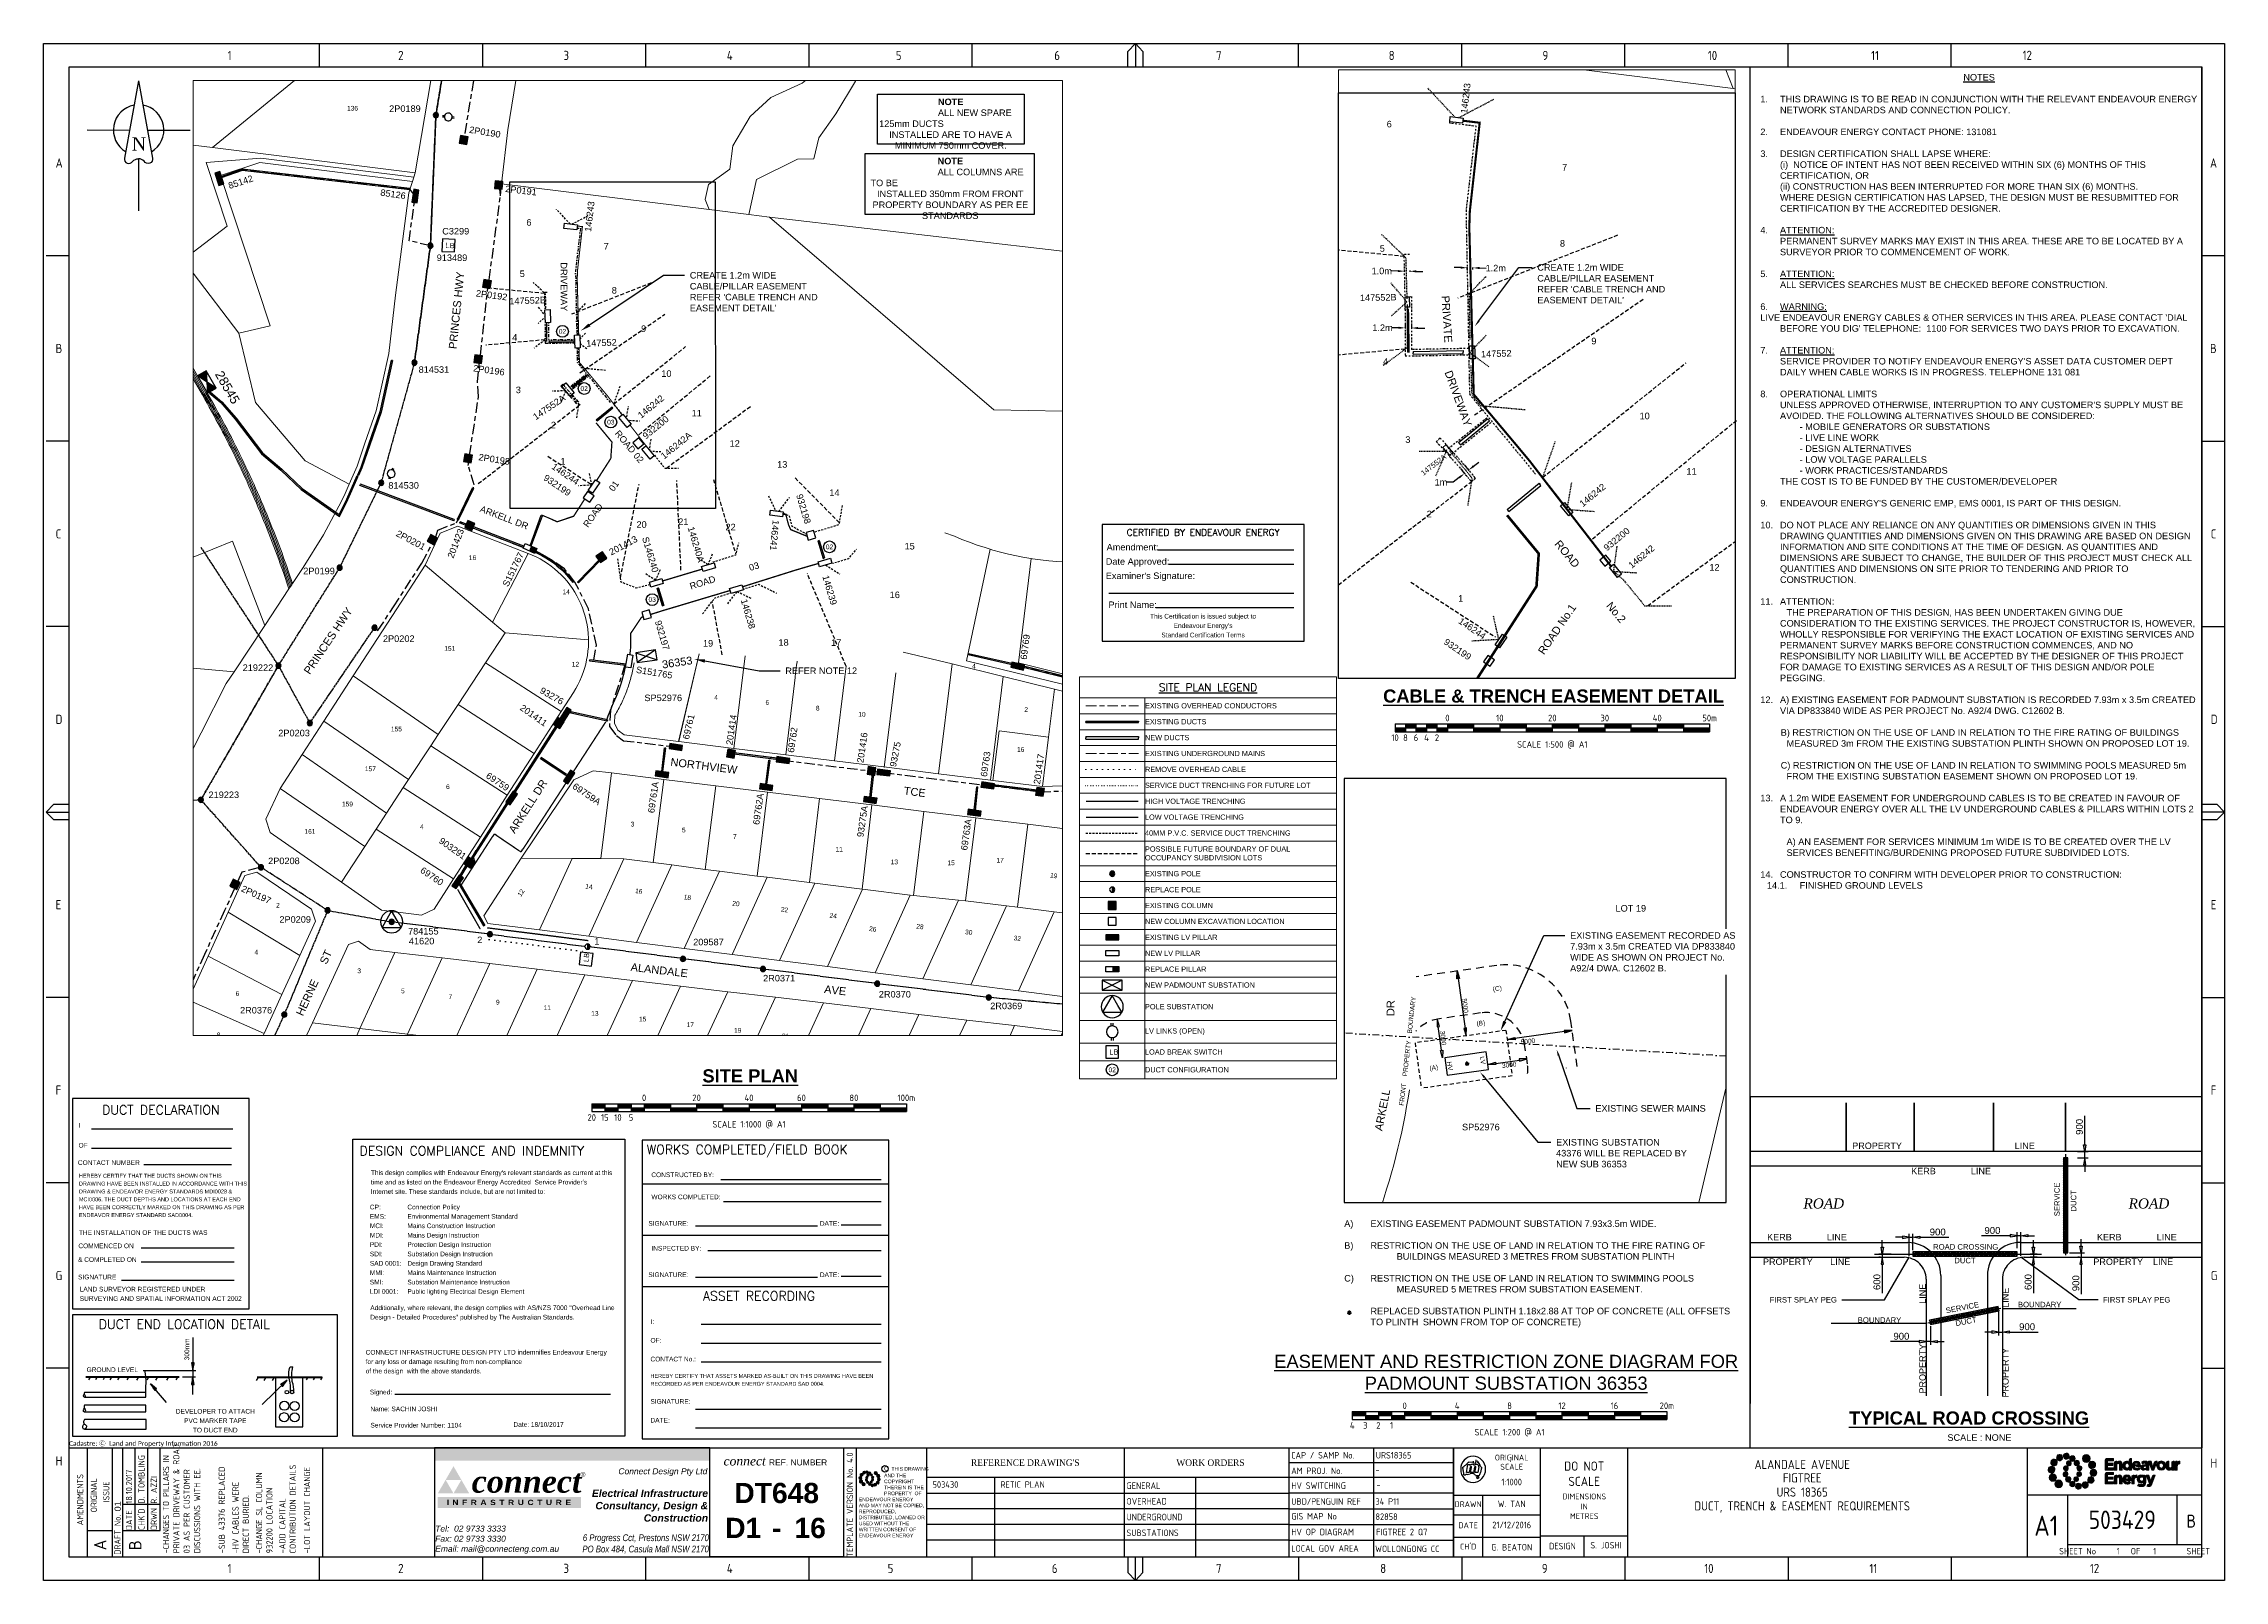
# Paper-space layout 'SHEET (1)' of a CAD drawing. Header units: metres, sheet in millimetres. Extents: x -30 to 802, y -5 to 581.
# The model-space entities are those that its viewports show. They can reach past a viewport. Long polylines and large blocks are cut down to what shows.
import ezdxf
from ezdxf import colors
from ezdxf.entities.mleader import LeaderData, LeaderLine
from ezdxf.enums import TextEntityAlignment as Align
from ezdxf.math import Vec2, Vec3

# ---------------------------------------------------------------- set-up
doc = ezdxf.new("R2010")
doc.units = ezdxf.units.M
for name, pattern in [('Cable Exist OH', [1, 1, 0]), ('Cable Exist UG', [8.2, 4, -1.2, 1.8, -1.2]), ('Cable Remove', [2, 0, -2]), ('Dash', [5, 3, -2]), ('DASHDOT2', [0.5, 0.25, -0.125, 0, -0.125]), ('DASHED', [0.75, 0.5, -0.25]), ('DOTX2', [0.5, 0, -0.5]), ('IE Trench LV', [6.5, 5, -1.5]), ('Trench-LV', [3, 2, -1])]:
    doc.linetypes.add(name, pattern=pattern)
doc.layers.get('0').update_dxf_attribs({"color": 6})
for name, color, linetype, lineweight in [('Cadastre Buildings_SP_EXT', 7, 'Continuous', 5), ('Cadastre Developer_SP_NEW', 252, 'Continuous', 5), ('Cadastre Land Parcels_SP_EXT', 7, 'Continuous', 5), ('Cadastre Roads_SP_EXT', 7, 'Continuous', 5)]:
    doc.layers.add(name, color=color, linetype=linetype, lineweight=lineweight)
for name, color, linetype in [('Duct_SP_EXT', 7, 'Continuous'), ('Duct_SP_NEW', 7, 'Continuous'), ('Equip_SP_HV_EXT', 7, 'Continuous'), ('Equip_SP_LV_EXT', 7, 'Continuous'), ('Equip_SP_SL_EXT', 7, 'Continuous'), ('Mains_HV_EXT', 7, 'Continuous'), ('Mains_LV_EXT', 7, 'Continuous'), ('Mains_SL_EXT', 7, 'Continuous'), ('Notes', 7, 'Continuous'), ('Notes_HV_MISC', 7, 'Continuous'), ('Notes_SP_MISC', 7, 'Continuous'), ('Notes_SP_NEW', 7, 'Continuous'), ('Services_SP_NEW_UG', 7, 'Continuous'), ('Sub_SP_EXT', 7, 'Continuous'), ('Sub_SP_NEW', 2, 'Continuous'), ('Sub_SP_TR_HV_LV_EXT', 7, 'Continuous'), ('SupportsOH_SP_TR_HV_LV_SL_EXT', 7, 'Continuous'), ('SupportsOH_SP_TR_HV_LV_SL_NEW', 7, 'Continuous'), ('SupportsUG_SP_LV_EXT', 7, 'Continuous'), ('SupportsUG_SP_LV_NEW', 7, 'Continuous'), ('SupportsUG_SP_LV_SL_EXT', 7, 'Continuous'), ('SupportsUG_SP_LV_SL_NEW', 7, 'Continuous'), ('Trench_SP_NEW', 7, 'Continuous'), ('UG_Details_SP_MISC', 7, 'Continuous')]:
    doc.layers.add(name, color=color, linetype=linetype)
doc.layers.add('Viewports', color=6, linetype='Continuous', plot=False)
doc.styles.add('ABlkR8pt', font='', dxfattribs={"height": 2.0202})
doc.styles.add('ANI10pt', font='ARIALNI.TTF', dxfattribs={"height": 2.5863})
doc.styles.add('AR07pt', font='arial.ttf', dxfattribs={"height": 1.7978})
doc.styles.add('AR09pt', font='arial.ttf', dxfattribs={"height": 2.3115})
doc.styles.add('ARB30pt', font='arialbd.ttf', dxfattribs={"height": 7.705})
doc.styles.add('ARBI11pt', font='arialbi.ttf', dxfattribs={"height": 2.8252})
doc.styles.add('ARI09pt', font='ariali.ttf', dxfattribs={"height": 2.3115})
doc.styles.add('ARIAL', font='arial.ttf', dxfattribs={"height": 2})
doc.styles.add('COLUMN_LABEL', font='arial.ttf')
doc.styles.add('Elec', font='romand__.ttf')
doc.styles.add('Header_Arial_3_5', font='arial.ttf')
doc.styles.add('iecARIAL', font='arial.ttf', dxfattribs={"height": 2})
doc.styles.add('iecISOCP', font='isocp.shx')
doc.styles.add('iecNAME', font='times.ttf')
doc.styles.add('iecTimesNewRoman', font='times.ttf')
doc.styles.add('ISO3098B', font='ISO3098B.SHX')
doc.styles.add('Legend_Text', font='arial.ttf')
doc.styles.add('POLE_LABEL', font='arial.ttf')
doc.styles.get("Standard").update_dxf_attribs({"font": 'arial.ttf'})
doc.styles.add('Text - TNRI12pt', font='timesi.ttf')
doc.styles.add('TNRBI36pt', font='timesbi.ttf', dxfattribs={"height": 8.601})
doc.styles.add('TNRI14pt', font='timesi.ttf', dxfattribs={"height": 3.4292})
doc.styles.get('ABlkR8pt').set_extended_font_data('Arial Black')
doc.linetypes.add('Cable 4', pattern='A,5.25,-0.1,["o",Standard,S=2,R=0,X=1.2,Y=-0.7],-4', length=9.35)
doc.linetypes.add('IE Trench HV', pattern='A,7,-0.2,["/",Standard,S=3,R=0,X=0.6,Y=-1.4],-2.5', length=9.7)
doc.linetypes.add('Trench-HV', pattern='A,7,-2,["/",Standard,S=1.5,R=0,X=-1.2,Y=-0.7],-0.001', length=9.001)
doc.dimstyles.get("Standard").update_dxf_attribs({"dimtxt": 0.18, "dimasz": 0.18, "dimexe": 0.18, "dimexo": 0.0625, "dimgap": 0.09, "dimtad": 0, "dimtih": 1, "dimtoh": 1, "dimdec": 4, "dimzin": 0, "dimdsep": 46, "dimtxsty": 'Standard', "dimcen": 0.09, "dimadec": 0, "dimazin": 0, "dimtfac": 1, "dimtdec": 4, "dimtofl": 0, "dimtmove": 0, "dimatfit": 3, "dimfxl": 1, "dimtolj": 1, "dimtzin": 0, "dimarcsym": 0})

psp = doc.layouts.new('SHEET (1)')

# ---------------------------------------------------------------- texts
at = {"color": 7, "lineweight": -3}
for s, rotation, p in [('5000', 276.74232296, (512.56458, 213.89128)), ('3000', 276.74232296, (504.16674, 201.56345)), ('3000', 6.74232296, (529.32599, 191.26807))]:
    psp.add_text(s, height=1.778689, rotation=rotation, dxfattribs=at).set_placement(p, align=Align.MIDDLE_CENTER)
at = {"layer": 'Cadastre Roads_SP_EXT'}
for s, rotation, p in [('PRIVATE', 273.68004917, (503.49414, 484.71982)), ('DRIVEWAY', 290.14908666, (504.62092, 455.57109)), ('ROAD                No.2', 309.85408411, (546.40727, 389.9661)), ('ROAD No.1', 55.64826841, (542.57485, 347.57213)), ('DR', 89.80675703, (485.57013, 209.9047)), ('ARKELL ', 78.97054789, (480.9084, 165.90636))]:
    psp.add_text(s, height=3, rotation=rotation, dxfattribs=at).set_placement(p)
at = {"layer": 'Notes'}
for s, height, rotation, p in [('FRONT    PROPERTY    BOUNDARY', 1.7786894, 83.6287415, (490.53242, 196.52284)), ('(B)', 1.778689, 8.10625096, (518.51105, 207.25747)), ('(A)', 1.778689, 8.10625096, (500.56426, 190.21445)), ('HV', 1.778689, 280.29652068, (506.69081, 190.86499)), ('LV', 1.778689, 280.29652068, (519.23071, 193.05293))]:
    psp.add_text(s, height=height, rotation=rotation, dxfattribs=at).set_placement(p, align=Align.MIDDLE_CENTER)
at = {"layer": 'Notes', "insert": (625.10836, 569.41557), "char_height": 2.5, "attachment_point": 1}
psp.add_mtext_dynamic_manual_height_columns("\\A1;\\pi77.419;{\\LNOTES}\\P\\pi0;\\P\\pi-7.5,l7.5,t7.5;{\\C7;1.^ITHIS DRAWING IS TO BE READ IN CONJUNCTION WITH THE RELEVANT ENDEAVOUR ENERGY NETWORK STANDARDS AND CONNECTION POLICY.}\\P\\pi0,t17.5;\\P\\pi-7.5,t7.5;2.^IENDEAVOUR ENERGY CONTACT PHONE: 131081\\P\\pi0,t17.5;\\P\\pi-7.5,t7.5;3.^IDESIGN CERTIFICATION SHALL LAPSE WHERE:\\P\\pi0,t17.5;(i)  NOTICE OF INTENT HAS NOT BEEN RECEIVED WITHIN SIX (6) MONTHS OF THIS CERTIFICATION, OR\\P(ii) CONSTRUCTION HAS BEEN INTERRUPTED FOR MORE THAN SIX (6) MONTHS.\\PWHERE DESIGN CERTIFICATION HAS LAPSED, THE DESIGN MUST BE RESUBMITTED FOR CERTIFICATION BY THE ACCREDITED DESIGNER.\\P\\P\\pi-7.5,t7.5;4.^I{\\LATTENTION:}\\P\\pi0,t17.5;PERMANENT SURVEY MARKS MAY EXIST IN THIS AREA. THESE ARE TO BE LOCATED BY A SURVEYOR PRIOR TO COMMENCEMENT OF WORK.\\P\\pl0,tz;\\P\\pi-7.5,l7.5,t7.5;5.^I{\\LATTENTION:}\\P\\pi0,t17.5;ALL SERVICES SEARCHES MUST BE CHECKED BEFORE CONSTRUCTION.\\P\\pi-7.5,tz;\\P\\pt7.5;6.^I{\\LWARNING:\\P\\pi0,t17.5;}LIVE ENDEAVOUR ENERGY CABLES & OTHER SERVICES IN THIS AREA. PLEASE CONTACT 'DIAL BEFORE YOU DIG' TELEPHONE:  1100 FOR SERVICES TWO DAYS PRIOR TO EXCAVATION.\\P\\pl0,tz;\\P\\pi-7.5,l7.5,t7.5;7.^I{\\LATTENTION:\\P}^ISERVICE PROVIDER TO NOTIFY ENDEAVOUR ENERGY'S ASSET DATA CUSTOMER DEPT DAILY WHEN CABLE WORKS IS IN PROGRESS. TELEPHONE 131 081\\P\\pi0,l0,tz;\\P\\pi-7.5,l7.5,t7.5;8.^IOPERATIONAL LIMITS\\P^IUNLESS APPROVED OTHERWISE, INTERRUPTION TO ANY CUSTOMER'S SUPPLY MUST BE AVOIDED. THE FOLLOWING ALTERNATIVES SHOULD BE CONSIDERED:\\P\\pi-15,l15,t15;^I- MOBILE GENERATORS OR SUBSTATIONS\\P\\pt7.5,15;^I^I- LIVE LINE WORK\\P^I^I- DESIGN ALTERNATIVES\\P^I^I- LOW VOLTAGE PARALLELS\\P^I^I- WORK PRACTICES/STANDARDS\\P^ITHE COST IS TO BE FUNDED BY THE CUSTOMER/DEVELOPER\\P\\pi0,l0,tz;\\P\\pi-7.5,l7.5,t7.5;9.^IENDEAVOUR ENERGY'S GENERIC EMP, EMS 0001, IS PART OF THIS DESIGN.\\P\\pi0,l0,tz;\\P\\pi-7.5,l7.5,t7.5;10.^IDO NOT PLACE ANY RELIANCE ON ANY QUANTITIES OR DIMENSIONS GIVEN IN THIS DRAWING QUANTITIES AND DIMENSIONS GIVEN ON THIS DRAWING ARE BASED ON DESIGN INFORMATION AND SITE CONDITIONS AT THE TIME OF DESIGN. AS QUANTITIES AND DIMENSIONS ARE SUBJECT TO CHANGE, THE BUILDER OF THIS PROJECT MUST CHECK ALL QUANTITIES AND DIMENSIONS ON SITE PRIOR TO TENDERING AND PRIOR TO CONSTRUCTION.\\P\\pi0,l0,tz;\\P\\pi-7.5,l7.5,t7.5;11.^IATTENTION:\\P\\ptz;^ITHE PREPARATION OF THIS DESIGN, HAS BEEN UNDERTAKEN GIVING DUE CONSIDERATION TO THE EXISTING SERVICES. THE PROJECT CONSTRUCTOR IS, HOWEVER, WHOLLY RESPONSIBLE FOR VERIFYING THE EXACT LOCATION OF EXISTING SERVICES AND PERMANENT SURVEY MARKS BEFORE CONSTRUCTION COMMENCES, AND NO RESPONSIBILITY NOR LIABILITY WILL BE ACCEPTED BY THE DESIGNER OF THIS PROJECT FOR DAMAGE TO EXISTING SERVICES AS A RESULT OF THIS DESIGN AND/OR POLE PEGGING.\\P\\pi0,l0;\\P\\pi-7.5,l7.5,t7.5;12.^IA) EXISTING EASEMENT FOR PADMOUNT SUBSTATION IS RECORDED 7.93m x 3.5m CREATED VIA DP833840 WIDE AS PER PROJECT No. A92/4 DWG. C12602 B. \\P\\pi83.21,l0,tz;\\P\\pi0;        B) RESTRICTION ON THE USE OF LAND IN RELATION TO THE FIRE RATING OF BUILDINGS       ^IMEASURED 3m FROM THE EXISTING SUBSTATION PLINTH SHOWN ON PROPOSED LOT 19.\\P\\P        C) RESTRICTION ON THE USE OF LAND IN RELATION TO SWIMMING POOLS MEASURED 5m   ^IFROM THE EXISTING SUBSTATION EASEMENT SHOWN ON PROPOSED LOT 19.\\P\\pi83.21;\\P\\pi-7.5,l7.5,t7.5;13.^IA 1.2m WIDE EASEMENT FOR UNDERGROUND CABLES IS TO BE CREATED IN FAVOUR OF ENDEAVOUR ENERGY OVER ALL THE LV UNDERGROUND CABLES & PILLARS WITHIN LOTS 2 TO 9. \\P\\pi83.21,l0,tz;\\P\\pi0;^IA) AN EASEMENT FOR SERVICES MINIMUM 1m WIDE IS TO BE CREATED OVER THE LV ^I^ISERVICES BENEFITING/BURDENING PROPOSED FUTURE SUBDIVIDED LOTS.\\P\\P\\pi-7.5,l7.5,t7.5;14.^ICONSTRUCTOR TO CONFIRM WITH DEVELOPER PRIOR TO CONSTRUCTION:\\P\\pi-12.5,l15,t15;14.1.^IFINISHED GROUND LEVELS", width=166.4208666, gutter_width=6.3, heights=[511.34161], dxfattribs=at)
at = {"layer": 'Notes', "style": 'iecARIAL'}
for s, width, gutter_width, insert, char_height, attachment_point in [('\\pi22.421;{\\fArial|b1|i0|c0|p34;\\C1;NOTE\\fArial|b0|i0|c0|p34;\\P\\pi0.26707;}ALL NEW SPARE 125mm DUCTS \\P\\pi3.8286;INSTALLED ARE TO HAVE A \\P\\pi5.9918;MINIMUM 750mm COVER.', 54.1101919, 10, (289.03792, 560.02873), 2.5, 1), ('\\pi25.598;{\\fArial|b1|i0|c0|p34;\\C1;NOTE\\fArial|b0|i0|c0|p34;\\P\\pi8.2013;}ALL COLUMNS ARE TO BE \\P\\pi2.4868;INSTALLED 350mm FROM FRONT \\P\\pi0.76782;PROPERTY BOUNDARY AS PER EE \\P\\pi19.632;STANDARDS', 60.4647061, 10, (285.73306, 537.43483), 2.5, 1), ('{\\fArial|b1|i0|c0|p34;\\H2.5x;\\LCABLE & TRENCH EASEMENT DETAIL}', 146.1560428, 9, (546.23015, 334.54264), 2, 2), ('{\\fArial|b1|i0|c0|p34;\\H2.5x;\\LSITE PLAN}', 146.1560428, 9, (239.85884, 189.61035), 2, 2), ('{\\fArial|b1|i0|c0|p34;\\H2.5x;\\LTYPICAL ROAD CROSSING}', 146.1560428, 9, (704.70168, 59.06017), 2, 2)]:
    psp.add_mtext_dynamic_manual_height_columns(s, width=width, gutter_width=gutter_width, heights=[0], dxfattribs=dict(at, insert=insert, char_height=char_height, attachment_point=attachment_point))
for s, insert, char_height, width, attachment_point in [('\\pi-10,l10;A)^IEXISTING EASEMENT PADMOUNT SUBSTATION 7.93x3.5m WIDE.\\P\\pi0,l0;\\P\\pi-10,l10;B)^IRESTRICTION ON THE USE OF LAND IN RELATION TO THE FIRE RATING OF ^IBUILDINGS MEASURED 3 METRES FROM SUBSTATION PLINTH\\P\\pi0,l0;\\P\\pi-10,l10;C)^IRESTRICTION ON THE USE OF LAND IN RELATION TO SWIMMING POOLS ^IMEASURED 5 METRES FROM SUBSTATION EASEMENT.\\P\\pi0,l0;\\P^IREPLACED SUBSTATION PLINTH 1.18x2.88 AT TOP OF CONCRETE (ALL OFFSETS ^ITO PLINTH ^ISHOWN FROM TOP OF CONCRETE)', (466.41146, 131.95867), 2.5, 147.677048, 1), ('{\\LEASEMENT AND RESTRICTION ZONE DIAGRAM FOR PADMOUNT SUBSTATION 36353 }', (528.18046, 80.67104), 5, 176.9258527, 2)]:
    psp.add_mtext(s, dxfattribs=dict(at, insert=insert, char_height=char_height, width=width, attachment_point=attachment_point))
at = {"layer": 'Notes_HV_MISC', "char_height": 2.5, "attachment_point": 1}
for s, insert in [('6', (482.5962, 551.54288)), ('7', (549.51754, 535.04249)), ('6', (154.491, 514.01925)), ('7', (183.95903, 504.89088)), ('5', (479.96368, 504.08299)), ('8', (548.67229, 506.01673)), ('5', (151.94951, 494.42112)), ('8', (187.0491, 488.10051)), ('4', (149.09643, 470.13058)), ('9', (198.23575, 473.46459)), ('9', (560.65839, 468.76194)), ('4', (481.21803, 460.93016)), ('3', (150.46292, 450.10702)), ('10', (205.95091, 456.33007)), ('11', (217.52746, 441.24401)), ('2', (163.82981, 436.702)), ('10', (579.03634, 440.16676)), ('12', (232.00562, 429.64326)), ('3', (489.69599, 431.14624)), ('1', (167.47842, 422.86501)), ('13', (250.12914, 421.67056)), ('11', (596.93405, 419.00348)), ('14', (270.0399, 410.88052)), ('21', (212.40114, 399.79077)), ('2', (497.86602, 402.7686)), ('20', (196.4822, 398.73639)), ('22', (230.43038, 397.7737)), ('15', (298.72021, 390.46137)), ('12', (605.68401, 382.40453)), ('16', (293.05706, 371.90644)), ('1', (509.85661, 370.54848)), ('19', (221.84051, 353.41234)), ('18', (250.64234, 353.7386)), ('17', (270.71137, 353.69394))]:
    psp.add_mtext_dynamic_manual_height_columns(s, width=8.7496941, gutter_width=4, heights=[0], dxfattribs=dict(at, insert=insert))

msp = doc.modelspace()

# ---------------------------------------------------------------- texts
at = {"layer": 'Cadastre Land Parcels_SP_EXT'}
for s, p in [('136', (302934, 6186790.38)), ('16', (302980.45, 6186618.89)), ('14', (303016.19, 6186605.85)), ('151', (302971.1, 6186584.24)), ('12', (303019.73, 6186578.23)), ('4', (303172.39, 6186577.48)), ('4', (303074.05, 6186565.52)), ('6', (303093.59, 6186563.62)), ('8', (303112.81, 6186561.47)), ('2', (303192.31, 6186560.93)), ('10', (303128.98, 6186559.11)), ('155', (302950.72, 6186553.5)), ('16', (303189.54, 6186545.68)), ('157', (302940.81, 6186538.32)), ('6', (302971.77, 6186531.49)), ('159', (302932.06, 6186524.87)), ('3', (303042.17, 6186517.21)), ('4', (302961.81, 6186516.18)), ('161', (302917.77, 6186514.42)), ('5', (303061.74, 6186514.95)), ('7', (303081.23, 6186512.48)), ('11', (303120.3, 6186507.61)), ('13', (303141.33, 6186502.79)), ('15', (303162.99, 6186502.44)), ('17', (303181.7, 6186503.44)), ('2', (302906.94, 6186486.24)), ('4', (302898.71, 6186468.35)), ('3', (302937.93, 6186461.24)), ('6', (302891.5, 6186452.55)), ('5', (302954.61, 6186453.56)), ('7', (302972.72, 6186451.42)), ('9', (302990.81, 6186449.27)), ('11', (303008.95, 6186447.13)), ('13', (303027.12, 6186444.97)), ('15', (303045.34, 6186442.82)), ('17', (303063.51, 6186440.68)), ('19', (303081.64, 6186438.53)), ('8', (302884.31, 6186436.78)), ('21', (303099.86, 6186436.37)), ('23', (303118.05, 6186434.23))]:
    msp.add_text(s, height=1.8, dxfattribs=at).set_placement(p)
for s, rotation, p in [('19', 352.97, (303202.05, 6186497.74)), ('14', 352.6921, (303024.78, 6186493.58)), ('12', 57.1394, (303000.3, 6186490.25)), ('16', 352.6841, (303043.78, 6186491.83)), ('18', 352.6646, (303062.31, 6186489.45)), ('20', 352.7006, (303080.83, 6186487.08)), ('22', 352.8844, (303099.35, 6186484.74)), ('24', 352.766, (303117.93, 6186482.41)), ('26', 352.8652, (303133.01, 6186477.37)), ('28', 352.6685, (303151.01, 6186478.29)), ('30', 352.6971, (303169.62, 6186476.14)), ('32', 352.735, (303188.17, 6186473.83)), ('34', 352.8092, (303206.79, 6186471.57))]:
    msp.add_text(s, height=1.8, rotation=rotation, dxfattribs=at).set_placement(p)
at = {"layer": 'Cadastre Roads_SP_EXT'}
for s, height, rotation, p in [('DRIVEWAY', 2.5, 270.2338, (303015.46, 6186732.45)), ('PRINCES HWY', 3, 84.1622, (302975.74, 6186699.28)), ('ROAD 02', 2.5, 309.8541, (303035.94, 6186667.1)), ('ROAD       01', 2.5, 54.5907, (303025.89, 6186631.1)), ('ARKELL DR', 2.5, 339.1211, (302984.44, 6186637.4)), ('ROAD              03', 2.5, 17.3663, (303065.15, 6186607.6)), ('PRINCES HWY', 3, 56.0669, (302919.77, 6186574.96)), ('NORTHVIEW                                                       TCE', 3, 352.9618, (303057.22, 6186540.42)), ('ARKELL DR', 3, 57.2267, (302997.94, 6186514.3)), ('HERNE      ST', 3, 65.4028, (302917.15, 6186444.65)), ('ALANDALE                                             AVE', 3, 353.4791, (303042.05, 6186462.14))]:
    msp.add_text(s, height=height, rotation=rotation, dxfattribs=at).set_placement(p)
at = {"layer": 'Duct_SP_EXT'}
msp.add_text('R99', height=1.8, dxfattribs=at).set_placement((302870.73, 6186436.11))

# ---------------------------------------------------------------- blocks, each defined once
blk = doc.blocks.new('NorthPnt 11(NP11)')
for p, q in [((-19.7, 0.02), (-3.49, 0)), ((3.32, 0), (19.7, -0.02)), ((-0.08, -10.94), (-0.08, -30.8))]:
    blk.add_line(p, q)
for points in [[(-0.08, 18.81), (-5.43, -10.68, 0.877048), (-2.29, -11.9, -0.1543), (-0.08, -10.94, 0.090511)], [(-0.08, 18.81), (5.26, -10.68, -0.877048), (2.13, -11.9, 0.1543), (-0.08, -10.94, -0.090511)]]:
    blk.add_lwpolyline(points, format="xyb")
for start, end in [(100.5988, 238.86433), (300.09942, 80.43745)]:
    blk.add_arc((0, 0), 9.64, start, end)
at = {"color": 7, "style": 'iecNAME'}
blk.add_text('N', height=5.02, dxfattribs=at).set_placement((-2.62, -7.82))
blk = doc.blocks.new('EE_LOGO_SMALL')
at = {"layer": 'Notes'}
h = blk.add_hatch(color=256, dxfattribs=at)
edge = h.paths.add_edge_path()
edge.add_spline(control_points=[(-8.4, 2), (-9.2, 2), (-9.8, 1.4), (-9.8, 0.7), (-9.9, -0.1), (-9.3, -0.7), (-8.6, -0.8), (-7.8, -0.8), (-7.2, -0.2), (-7.1, 0.5), (-7.1, 1.3), (-7.7, 1.9), (-8.4, 2)], knot_values=[0, 0, 0, 0, 1, 1, 1, 2, 2, 2, 3, 3, 3, 4, 4, 4, 4], degree=3, periodic=0)
h = blk.add_hatch(color=256, dxfattribs=at)
edge = h.paths.add_edge_path()
edge.add_spline(control_points=[(-6.8, 4.5), (-7.4, 4.8), (-8.2, 4.6), (-8.6, 4), (-8.9, 3.4), (-8.7, 2.6), (-8.1, 2.2), (-7.5, 1.9), (-6.7, 2.1), (-6.3, 2.7), (-6, 3.3), (-6.2, 4.1), (-6.8, 4.5)], knot_values=[0, 0, 0, 0, 1, 1, 1, 2, 2, 2, 3, 3, 3, 4, 4, 4, 4], degree=3, periodic=0)
h = blk.add_hatch(color=256, dxfattribs=at)
edge = h.paths.add_edge_path()
edge.add_spline(control_points=[(-4.2, 5.9), (-4.6, 6.5), (-5.3, 6.6), (-5.9, 6.3), (-6.4, 5.9), (-6.6, 5.1), (-6.2, 4.6), (-5.9, 4), (-5.1, 3.8), (-4.6, 4.2), (-4, 4.6), (-3.8, 5.3), (-4.2, 5.9)], knot_values=[0, 0, 0, 0, 1, 1, 1, 2, 2, 2, 3, 3, 3, 4, 4, 4, 4], degree=3, periodic=0)
h = blk.add_hatch(color=256, dxfattribs=at)
edge = h.paths.add_edge_path()
edge.add_spline(control_points=[(-1.3, 5.9), (-1.4, 6.5), (-2, 7), (-2.6, 6.9), (-3.3, 6.9), (-3.7, 6.3), (-3.7, 5.6), (-3.6, 5), (-3, 4.5), (-2.4, 4.6), (-1.7, 4.7), (-1.3, 5.2), (-1.3, 5.9)], knot_values=[0, 0, 0, 0, 1, 1, 1, 2, 2, 2, 3, 3, 3, 4, 4, 4, 4], degree=3, periodic=0)
h = blk.add_hatch(color=256, dxfattribs=at)
edge = h.paths.add_edge_path()
edge.add_spline(control_points=[(-2.5, 2.1), (-3, 2.2), (-3.5, 1.9), (-3.6, 1.3), (-3.7, 0.8), (-3.4, 0.3), (-2.9, 0.2), (-2.4, 0.1), (-1.9, 0.4), (-1.8, 0.9), (-1.7, 1.5), (-2, 2), (-2.5, 2.1)], knot_values=[0, 0, 0, 0, 1, 1, 1, 2, 2, 2, 3, 3, 3, 4, 4, 4, 4], degree=3, periodic=0)
h = blk.add_hatch(color=256, dxfattribs=at)
edge = h.paths.add_edge_path()
edge.add_spline(control_points=[(1, 4.9), (1, 4.3), (0.5, 3.8), (-0.1, 3.8), (-0.7, 3.8), (-1.2, 4.3), (-1.2, 4.9), (-1.2, 5.5), (-0.7, 6), (-0.1, 6), (0.5, 6), (1, 5.5), (1, 4.9)], knot_values=[0, 0, 0, 0, 1, 1, 1, 2, 2, 2, 3, 3, 3, 4, 4, 4, 4], degree=3, periodic=0)
edge = h.paths.add_edge_path()
edge.add_spline(control_points=[(-1.4, 4), (-1.9, 4.1), (-2.4, 3.8), (-2.5, 3.3), (-2.6, 2.7), (-2.3, 2.2), (-1.8, 2.1), (-1.3, 2), (-0.7, 2.3), (-0.6, 2.9), (-0.5, 3.4), (-0.9, 3.9), (-1.4, 4)], knot_values=[0, 0, 0, 0, 1, 1, 1, 2, 2, 2, 3, 3, 3, 4, 4, 4, 4], degree=3, periodic=0)
h = blk.add_hatch(color=256, dxfattribs=at)
edge = h.paths.add_edge_path()
edge.add_spline(control_points=[(2.3, 2.4), (2.8, 2.8), (2.8, 3.4), (2.4, 3.9), (2, 4.3), (1.4, 4.3), (0.9, 3.9), (0.5, 3.6), (0.5, 2.9), (0.9, 2.5), (1.2, 2), (1.9, 2), (2.3, 2.4)], knot_values=[0, 0, 0, 0, 1, 1, 1, 2, 2, 2, 3, 3, 3, 4, 4, 4, 4], degree=3, periodic=0)
edge = h.paths.add_edge_path()
edge.add_spline(control_points=[(1, 4.9), (1, 4.3), (0.5, 3.8), (-0.1, 3.8), (-0.7, 3.8), (-1.2, 4.3), (-1.2, 4.9), (-1.2, 5.5), (-0.7, 6), (-0.1, 6), (0.5, 6), (1, 5.5), (1, 4.9)], knot_values=[0, 0, 0, 0, 1, 1, 1, 2, 2, 2, 3, 3, 3, 4, 4, 4, 4], degree=3, periodic=0)
h = blk.add_hatch(color=256, dxfattribs=at)
edge = h.paths.add_edge_path()
edge.add_spline(control_points=[(1, 4.9), (1, 4.3), (0.5, 3.8), (-0.1, 3.8), (-0.7, 3.8), (-1.2, 4.3), (-1.2, 4.9), (-1.2, 5.5), (-0.7, 6), (-0.1, 6), (0.5, 6), (1, 5.5), (1, 4.9)], knot_values=[0, 0, 0, 0, 1, 1, 1, 2, 2, 2, 3, 3, 3, 4, 4, 4, 4], degree=3, periodic=0)
edge = h.paths.add_edge_path(flags=16)
edge.add_spline(control_points=[(1, 4.9), (1, 4.3), (0.5, 3.8), (-0.1, 3.8), (-0.7, 3.8), (-1.2, 4.3), (-1.2, 4.9), (-1.2, 5.5), (-0.7, 6), (-0.1, 6), (0.5, 6), (1, 5.5), (1, 4.9)], knot_values=[0, 0, 0, 0, 1, 1, 1, 2, 2, 2, 3, 3, 3, 4, 4, 4, 4], degree=3, periodic=0)
h = blk.add_hatch(color=256, dxfattribs=at)
edge = h.paths.add_edge_path()
edge.add_spline(control_points=[(3, 0.2), (3.5, 0.3), (3.8, 0.9), (3.7, 1.4), (3.6, 1.9), (3, 2.3), (2.5, 2.1), (1.9, 2), (1.6, 1.4), (1.8, 0.9), (1.9, 0.4), (2.5, 0.1), (3, 0.2)], knot_values=[0, 0, 0, 0, 1, 1, 1, 2, 2, 2, 3, 3, 3, 4, 4, 4, 4], degree=3, periodic=0)
h = blk.add_hatch(color=256, dxfattribs=at)
edge = h.paths.add_edge_path()
edge.add_spline(control_points=[(7, 4.9), (7, 4), (6.3, 3.4), (5.5, 3.4), (4.6, 3.4), (4, 4), (4, 4.9), (4, 5.7), (4.6, 6.4), (5.5, 6.4), (6.3, 6.4), (7, 5.7), (7, 4.9)], knot_values=[0, 0, 0, 0, 1, 1, 1, 2, 2, 2, 3, 3, 3, 4, 4, 4, 4], degree=3, periodic=0)
h = blk.add_hatch(color=256, dxfattribs=at)
edge = h.paths.add_edge_path()
edge.add_spline(control_points=[(8.4, 1.1), (9.1, 1.5), (9.4, 2.3), (9.1, 3), (8.8, 3.7), (7.9, 4.1), (7.2, 3.8), (6.5, 3.4), (6.2, 2.6), (6.5, 1.9), (6.8, 1.2), (7.7, 0.8), (8.4, 1.1)], knot_values=[0, 0, 0, 0, 1, 1, 1, 2, 2, 2, 3, 3, 3, 4, 4, 4, 4], degree=3, periodic=0)
h = blk.add_hatch(color=256, dxfattribs=at)
edge = h.paths.add_edge_path()
edge.add_spline(control_points=[(8.3, -1.9), (9, -1.9), (9.7, -1.4), (9.7, -0.6), (9.7, 0.1), (9.2, 0.8), (8.4, 0.8), (7.7, 0.8), (7, 0.3), (7, -0.5), (6.9, -1.2), (7.5, -1.9), (8.3, -1.9)], knot_values=[0, 0, 0, 0, 1, 1, 1, 2, 2, 2, 3, 3, 3, 4, 4, 4, 4], degree=3, periodic=0)
h = blk.add_hatch(color=256, dxfattribs=at)
edge = h.paths.add_edge_path()
edge.add_spline(control_points=[(-8.5, -1.1), (-9.2, -1.4), (-9.6, -2.3), (-9.3, -3), (-8.9, -3.7), (-8.1, -4), (-7.4, -3.7), (-6.7, -3.4), (-6.3, -2.5), (-6.6, -1.8), (-7, -1.1), (-7.8, -0.8), (-8.5, -1.1)], knot_values=[0, 0, 0, 0, 1, 1, 1, 2, 2, 2, 3, 3, 3, 4, 4, 4, 4], degree=3, periodic=0)
h = blk.add_hatch(color=256, dxfattribs=at)
edge = h.paths.add_edge_path()
edge.add_spline(control_points=[(-7.1, -4.8), (-7.1, -4), (-6.5, -3.3), (-5.6, -3.3), (-4.8, -3.3), (-4.1, -4), (-4.1, -4.8), (-4.1, -5.7), (-4.8, -6.3), (-5.6, -6.3), (-6.5, -6.3), (-7.1, -5.7), (-7.1, -4.8)], knot_values=[0, 0, 0, 0, 1, 1, 1, 2, 2, 2, 3, 3, 3, 4, 4, 4, 4], degree=3, periodic=0)
h = blk.add_hatch(color=256, dxfattribs=at)
edge = h.paths.add_edge_path()
edge.add_spline(control_points=[(-3.1, -0.2), (-3.7, -0.3), (-4, -0.8), (-3.8, -1.4), (-3.7, -1.9), (-3.2, -2.2), (-2.6, -2.1), (-2.1, -1.9), (-1.8, -1.4), (-1.9, -0.9), (-2.1, -0.3), (-2.6, 0), (-3.1, -0.2)], knot_values=[0, 0, 0, 0, 1, 1, 1, 2, 2, 2, 3, 3, 3, 4, 4, 4, 4], degree=3, periodic=0)
h = blk.add_hatch(color=256, dxfattribs=at)
edge = h.paths.add_edge_path()
edge.add_spline(control_points=[(-2.5, -2.3), (-2.9, -2.7), (-3, -3.4), (-2.6, -3.8), (-2.2, -4.2), (-1.5, -4.3), (-1.1, -3.9), (-0.7, -3.5), (-0.6, -2.8), (-1, -2.4), (-1.4, -2), (-2, -1.9), (-2.5, -2.3)], knot_values=[0, 0, 0, 0, 1, 1, 1, 2, 2, 2, 3, 3, 3, 4, 4, 4, 4], degree=3, periodic=0)
h = blk.add_hatch(color=256, dxfattribs=at)
edge = h.paths.add_edge_path()
edge.add_spline(control_points=[(-1.2, -4.8), (-1.2, -4.2), (-0.7, -3.7), (-0.1, -3.7), (0.5, -3.7), (1, -4.2), (1, -4.8), (1, -5.4), (0.5, -5.9), (-0.1, -5.9), (-0.7, -5.9), (-1.2, -5.4), (-1.2, -4.8)], knot_values=[0, 0, 0, 0, 1, 1, 1, 2, 2, 2, 3, 3, 3, 4, 4, 4, 4], degree=3, periodic=0)
h = blk.add_hatch(color=256, dxfattribs=at)
edge = h.paths.add_edge_path()
edge.add_spline(control_points=[(1.2, -3.9), (1.7, -4.1), (2.2, -3.7), (2.3, -3.2), (2.5, -2.7), (2.1, -2.2), (1.6, -2.1), (1.1, -2), (0.6, -2.3), (0.5, -2.8), (0.4, -3.3), (0.7, -3.8), (1.2, -3.9)], knot_values=[0, 0, 0, 0, 1, 1, 1, 2, 2, 2, 3, 3, 3, 4, 4, 4, 4], degree=3, periodic=0)
h = blk.add_hatch(color=256, dxfattribs=at)
edge = h.paths.add_edge_path()
edge.add_spline(control_points=[(1.2, -5.8), (1.3, -6.5), (1.8, -6.9), (2.5, -6.9), (3.1, -6.8), (3.6, -6.2), (3.5, -5.6), (3.4, -5), (2.9, -4.5), (2.2, -4.6), (1.6, -4.6), (1.1, -5.2), (1.2, -5.8)], knot_values=[0, 0, 0, 0, 1, 1, 1, 2, 2, 2, 3, 3, 3, 4, 4, 4, 4], degree=3, periodic=0)
h = blk.add_hatch(color=256, dxfattribs=at)
edge = h.paths.add_edge_path()
edge.add_spline(control_points=[(2.4, -2), (2.9, -2.1), (3.4, -1.8), (3.5, -1.3), (3.6, -0.8), (3.3, -0.3), (2.8, -0.2), (2.2, -0.1), (1.7, -0.4), (1.6, -0.9), (1.5, -1.4), (1.8, -1.9), (2.4, -2)], knot_values=[0, 0, 0, 0, 1, 1, 1, 2, 2, 2, 3, 3, 3, 4, 4, 4, 4], degree=3, periodic=0)
h = blk.add_hatch(color=256, dxfattribs=at)
edge = h.paths.add_edge_path()
edge.add_spline(control_points=[(4, -5.8), (4.4, -6.4), (5.2, -6.6), (5.7, -6.2), (6.3, -5.8), (6.5, -5.1), (6.1, -4.5), (5.7, -4), (5, -3.8), (4.4, -4.2), (3.8, -4.5), (3.7, -5.3), (4, -5.8)], knot_values=[0, 0, 0, 0, 1, 1, 1, 2, 2, 2, 3, 3, 3, 4, 4, 4, 4], degree=3, periodic=0)
h = blk.add_hatch(color=256, dxfattribs=at)
edge = h.paths.add_edge_path()
edge.add_spline(control_points=[(6.7, -4.4), (7.3, -4.8), (8.1, -4.6), (8.4, -4), (8.8, -3.3), (8.6, -2.6), (8, -2.2), (7.3, -1.8), (6.6, -2.1), (6.2, -2.7), (5.8, -3.3), (6, -4.1), (6.7, -4.4)], knot_values=[0, 0, 0, 0, 1, 1, 1, 2, 2, 2, 3, 3, 3, 4, 4, 4, 4], degree=3, periodic=0)
at = {"layer": 'Notes', "lineweight": 0}
for points in [[(1.8, 2.1), (1.8, 2.1)], [(-2, -2.1), (-2, -2.1)]]:
    blk.add_lwpolyline(points, dxfattribs=at)
for points in [[(-8.4, 2), (-9.2, 2), (-9.8, 1.4), (-9.8, 0.7), (-9.9, -0.1), (-9.3, -0.7), (-8.6, -0.8), (-7.8, -0.8), (-7.2, -0.2), (-7.1, 0.5), (-7.1, 1.3), (-7.7, 1.9), (-8.4, 2)], [(-6.8, 4.5), (-7.4, 4.8), (-8.2, 4.6), (-8.6, 4), (-8.9, 3.4), (-8.7, 2.6), (-8.1, 2.2), (-7.5, 1.9), (-6.7, 2.1), (-6.3, 2.7), (-6, 3.3), (-6.2, 4.1), (-6.8, 4.5)], [(-4.2, 5.9), (-4.6, 6.5), (-5.3, 6.6), (-5.9, 6.3), (-6.4, 5.9), (-6.6, 5.1), (-6.2, 4.6), (-5.9, 4), (-5.1, 3.8), (-4.6, 4.2), (-4, 4.6), (-3.8, 5.3), (-4.2, 5.9)], [(-1.3, 5.9), (-1.4, 6.5), (-2, 7), (-2.6, 6.9), (-3.3, 6.9), (-3.7, 6.3), (-3.7, 5.6), (-3.6, 5), (-3, 4.5), (-2.4, 4.6), (-1.7, 4.7), (-1.3, 5.2), (-1.3, 5.9)], [(-2.5, 2.1), (-3, 2.2), (-3.5, 1.9), (-3.6, 1.3), (-3.7, 0.8), (-3.4, 0.3), (-2.9, 0.2), (-2.4, 0.1), (-1.9, 0.4), (-1.8, 0.9), (-1.7, 1.5), (-2, 2), (-2.5, 2.1)], [(-1.4, 4), (-1.9, 4.1), (-2.4, 3.8), (-2.5, 3.3), (-2.6, 2.7), (-2.3, 2.2), (-1.8, 2.1), (-1.3, 2), (-0.7, 2.3), (-0.6, 2.9), (-0.5, 3.4), (-0.9, 3.9), (-1.4, 4)], [(1, 4.9), (1, 4.3), (0.5, 3.8), (-0.1, 3.8), (-0.7, 3.8), (-1.2, 4.3), (-1.2, 4.9), (-1.2, 5.5), (-0.7, 6), (-0.1, 6), (0.5, 6), (1, 5.5), (1, 4.9)], [(1, 4.9), (1, 4.3), (0.5, 3.8), (-0.1, 3.8), (-0.7, 3.8), (-1.2, 4.3), (-1.2, 4.9), (-1.2, 5.5), (-0.7, 6), (-0.1, 6), (0.5, 6), (1, 5.5), (1, 4.9)], [(2.3, 2.4), (2.8, 2.8), (2.8, 3.4), (2.4, 3.9), (2, 4.3), (1.4, 4.3), (0.9, 3.9), (0.5, 3.6), (0.5, 2.9), (0.9, 2.5), (1.2, 2), (1.9, 2), (2.3, 2.4)], [(3, 0.2), (3.5, 0.3), (3.8, 0.9), (3.7, 1.4), (3.6, 1.9), (3, 2.3), (2.5, 2.1), (1.9, 2), (1.6, 1.4), (1.8, 0.9), (1.9, 0.4), (2.5, 0.1), (3, 0.2)], [(7, 4.9), (7, 4), (6.3, 3.4), (5.5, 3.4), (4.6, 3.4), (4, 4), (4, 4.9), (4, 5.7), (4.6, 6.4), (5.5, 6.4), (6.3, 6.4), (7, 5.7), (7, 4.9)], [(8.4, 1.1), (9.1, 1.5), (9.4, 2.3), (9.1, 3), (8.8, 3.7), (7.9, 4.1), (7.2, 3.8), (6.5, 3.4), (6.2, 2.6), (6.5, 1.9), (6.8, 1.2), (7.7, 0.8), (8.4, 1.1)], [(8.3, -1.9), (9, -1.9), (9.7, -1.4), (9.7, -0.6), (9.7, 0.1), (9.2, 0.8), (8.4, 0.8), (7.7, 0.8), (7, 0.3), (7, -0.5), (6.9, -1.2), (7.5, -1.9), (8.3, -1.9)], [(-8.5, -1.1), (-9.2, -1.4), (-9.6, -2.3), (-9.3, -3), (-8.9, -3.7), (-8.1, -4), (-7.4, -3.7), (-6.7, -3.4), (-6.3, -2.5), (-6.6, -1.8), (-7, -1.1), (-7.8, -0.8), (-8.5, -1.1)], [(-7.1, -4.8), (-7.1, -4), (-6.5, -3.3), (-5.6, -3.3), (-4.8, -3.3), (-4.1, -4), (-4.1, -4.8), (-4.1, -5.7), (-4.8, -6.3), (-5.6, -6.3), (-6.5, -6.3), (-7.1, -5.7), (-7.1, -4.8)], [(-3.1, -0.2), (-3.7, -0.3), (-4, -0.8), (-3.8, -1.4), (-3.7, -1.9), (-3.2, -2.2), (-2.6, -2.1), (-2.1, -1.9), (-1.8, -1.4), (-1.9, -0.9), (-2.1, -0.3), (-2.6, 0), (-3.1, -0.2)], [(-2.5, -2.3), (-2.9, -2.7), (-3, -3.4), (-2.6, -3.8), (-2.2, -4.2), (-1.5, -4.3), (-1.1, -3.9), (-0.7, -3.5), (-0.6, -2.8), (-1, -2.4), (-1.4, -2), (-2, -1.9), (-2.5, -2.3)], [(-1.2, -4.8), (-1.2, -4.2), (-0.7, -3.7), (-0.1, -3.7), (0.5, -3.7), (1, -4.2), (1, -4.8), (1, -5.4), (0.5, -5.9), (-0.1, -5.9), (-0.7, -5.9), (-1.2, -5.4), (-1.2, -4.8)], [(1.2, -3.9), (1.7, -4.1), (2.2, -3.7), (2.3, -3.2), (2.5, -2.7), (2.1, -2.2), (1.6, -2.1), (1.1, -2), (0.6, -2.3), (0.5, -2.8), (0.4, -3.3), (0.7, -3.8), (1.2, -3.9)], [(1.2, -5.8), (1.3, -6.5), (1.8, -6.9), (2.5, -6.9), (3.1, -6.8), (3.6, -6.2), (3.5, -5.6), (3.4, -5), (2.9, -4.5), (2.2, -4.6), (1.6, -4.6), (1.1, -5.2), (1.2, -5.8)], [(2.4, -2), (2.9, -2.1), (3.4, -1.8), (3.5, -1.3), (3.6, -0.8), (3.3, -0.3), (2.8, -0.2), (2.2, -0.1), (1.7, -0.4), (1.6, -0.9), (1.5, -1.4), (1.8, -1.9), (2.4, -2)], [(4, -5.8), (4.4, -6.4), (5.2, -6.6), (5.7, -6.2), (6.3, -5.8), (6.5, -5.1), (6.1, -4.5), (5.7, -4), (5, -3.8), (4.4, -4.2), (3.8, -4.5), (3.7, -5.3), (4, -5.8)], [(6.7, -4.4), (7.3, -4.8), (8.1, -4.6), (8.4, -4), (8.8, -3.3), (8.6, -2.6), (8, -2.2), (7.3, -1.8), (6.6, -2.1), (6.2, -2.7), (5.8, -3.3), (6, -4.1), (6.7, -4.4)]]:
    blk.add_open_spline(points, degree=3, knots=[0, 0, 0, 0, 1, 1, 1, 2, 2, 2, 3, 3, 3, 4, 4, 4, 4], dxfattribs=at)
blk = doc.blocks.new('EE_COPYRIGHT_A1')
at = {"layer": 'Notes'}
blk.add_circle((9.53, -0.82), 1.15, dxfattribs=at)
at = {"xscale": 0.4, "yscale": 0.4, "zscale": 0.4}
blk.add_blockref('EE_LOGO_SMALL', (3.96, -4.29), dxfattribs=at)
at = {"layer": 'Notes', "insert": (0, 0), "char_height": 1.25, "width": 24.1208, "attachment_point": 1, "style": 'ARIAL'}
blk.add_mtext('\\pt8.75;               ^I{\\H1.2x;C } THIS DRAWING\\P\\pi-8.75,l8.75,t8.75,20;       ^IAND THE ^I\\P\\pi0,t8.75;COPYRIGHT\\P\\pi-8.75,t1.25,8.75;^I^ITHEREIN IS THE PROPERTY  OF \\P\\pi0,l0,t1.25;ENDEAVOUR ENERGY AND MAY NOT BE COPIED, REPRODUCED, DISTRIBUTED, LOANED OR USED WITHOUT THE WRITTEN CONSENT OF ENDEAVOUR ENERGY', dxfattribs=at)
blk = doc.blocks.new('EE_LOGO')
h = blk.add_hatch(color=7)
edge = h.paths.add_edge_path()
edge.add_spline(control_points=[(-25.34, 1.94), (-26.08, 1.98), (-26.72, 1.41), (-26.77, 0.66), (-26.81, -0.09), (-26.24, -0.72), (-25.49, -0.77), (-24.74, -0.81), (-24.1, -0.24), (-24.06, 0.51), (-24.02, 1.25), (-24.59, 1.89), (-25.34, 1.94)], knot_values=[0, 0, 0, 0, 1, 1, 1, 2, 2, 2, 3, 3, 3, 4, 4, 4, 4], degree=3, periodic=0)
h = blk.add_hatch(color=7)
edge = h.paths.add_edge_path()
edge.add_spline(control_points=[(-23.73, 4.46), (-24.34, 4.81), (-25.13, 4.61), (-25.49, 3.99), (-25.85, 3.38), (-25.64, 2.59), (-25.03, 2.23), (-24.41, 1.87), (-23.63, 2.08), (-23.27, 2.69), (-22.91, 3.31), (-23.12, 4.1), (-23.73, 4.46)], knot_values=[0, 0, 0, 0, 1, 1, 1, 2, 2, 2, 3, 3, 3, 4, 4, 4, 4], degree=3, periodic=0)
h = blk.add_hatch(color=7)
edge = h.paths.add_edge_path()
edge.add_spline(control_points=[(-21.12, 5.87), (-21.48, 6.44), (-22.24, 6.61), (-22.81, 6.24), (-23.37, 5.88), (-23.54, 5.12), (-23.17, 4.55), (-22.81, 3.98), (-22.05, 3.82), (-21.48, 4.19), (-20.92, 4.55), (-20.75, 5.31), (-21.12, 5.87)], knot_values=[0, 0, 0, 0, 1, 1, 1, 2, 2, 2, 3, 3, 3, 4, 4, 4, 4], degree=3, periodic=0)
h = blk.add_hatch(color=7)
edge = h.paths.add_edge_path()
edge.add_spline(control_points=[(-19.43, 2.06), (-19.94, 2.17), (-20.44, 1.84), (-20.55, 1.33), (-20.66, 0.82), (-20.34, 0.32), (-19.83, 0.21), (-19.32, 0.1), (-18.81, 0.42), (-18.71, 0.93), (-18.59, 1.44), (-18.92, 1.95), (-19.43, 2.06)], knot_values=[0, 0, 0, 0, 1, 1, 1, 2, 2, 2, 3, 3, 3, 4, 4, 4, 4], degree=3, periodic=0)
h = blk.add_hatch(color=7)
edge = h.paths.add_edge_path()
edge.add_spline(control_points=[(-18.27, 5.87), (-18.34, 6.5), (-18.91, 6.97), (-19.54, 6.9), (-20.18, 6.84), (-20.65, 6.27), (-20.58, 5.63), (-20.52, 4.99), (-19.95, 4.53), (-19.31, 4.59), (-18.67, 4.66), (-18.21, 5.23), (-18.27, 5.87)], knot_values=[0, 0, 0, 0, 1, 1, 1, 2, 2, 2, 3, 3, 3, 4, 4, 4, 4], degree=3, periodic=0)
h = blk.add_hatch(color=7)
edge = h.paths.add_edge_path()
edge.add_spline(control_points=[(-15.91, 4.86), (-15.91, 4.26), (-16.4, 3.77), (-17, 3.77), (-17.6, 3.77), (-18.08, 4.26), (-18.08, 4.86), (-18.08, 5.46), (-17.6, 5.95), (-17, 5.95), (-16.4, 5.95), (-15.91, 5.46), (-15.91, 4.86)], knot_values=[0, 0, 0, 0, 1, 1, 1, 2, 2, 2, 3, 3, 3, 4, 4, 4, 4], degree=3, periodic=0)
edge = h.paths.add_edge_path()
edge.add_spline(control_points=[(-18.29, 3.97), (-18.8, 4.08), (-19.3, 3.76), (-19.41, 3.25), (-19.52, 2.74), (-19.2, 2.23), (-18.69, 2.12), (-18.18, 2.01), (-17.67, 2.33), (-17.56, 2.84), (-17.45, 3.35), (-17.78, 3.86), (-18.29, 3.97)], knot_values=[0, 0, 0, 0, 1, 1, 1, 2, 2, 2, 3, 3, 3, 4, 4, 4, 4], degree=3, periodic=0)
h = blk.add_hatch(color=7)
edge = h.paths.add_edge_path()
edge.add_spline(control_points=[(-14.59, 2.36), (-14.16, 2.75), (-14.12, 3.41), (-14.51, 3.84), (-14.89, 4.27), (-15.55, 4.31), (-15.99, 3.93), (-16.42, 3.54), (-16.46, 2.88), (-16.07, 2.45), (-15.69, 2.01), (-15.02, 1.98), (-14.59, 2.36)], knot_values=[0, 0, 0, 0, 1, 1, 1, 2, 2, 2, 3, 3, 3, 4, 4, 4, 4], degree=3, periodic=0)
edge = h.paths.add_edge_path()
edge.add_spline(control_points=[(-15.91, 4.86), (-15.91, 4.26), (-16.4, 3.77), (-17, 3.77), (-17.6, 3.77), (-18.08, 4.26), (-18.08, 4.86), (-18.08, 5.46), (-17.6, 5.95), (-17, 5.95), (-16.4, 5.95), (-15.91, 5.46), (-15.91, 4.86)], knot_values=[0, 0, 0, 0, 1, 1, 1, 2, 2, 2, 3, 3, 3, 4, 4, 4, 4], degree=3, periodic=0)
h = blk.add_hatch(color=7)
edge = h.paths.add_edge_path()
edge.add_spline(control_points=[(-15.91, 4.86), (-15.91, 4.26), (-16.4, 3.77), (-17, 3.77), (-17.6, 3.77), (-18.08, 4.26), (-18.08, 4.86), (-18.08, 5.46), (-17.6, 5.95), (-17, 5.95), (-16.4, 5.95), (-15.91, 5.46), (-15.91, 4.86)], knot_values=[0, 0, 0, 0, 1, 1, 1, 2, 2, 2, 3, 3, 3, 4, 4, 4, 4], degree=3, periodic=0)
edge = h.paths.add_edge_path(flags=16)
edge.add_spline(control_points=[(-15.91, 4.86), (-15.91, 4.26), (-16.4, 3.77), (-17, 3.77), (-17.6, 3.77), (-18.08, 4.26), (-18.08, 4.86), (-18.08, 5.46), (-17.6, 5.95), (-17, 5.95), (-16.4, 5.95), (-15.91, 5.46), (-15.91, 4.86)], knot_values=[0, 0, 0, 0, 1, 1, 1, 2, 2, 2, 3, 3, 3, 4, 4, 4, 4], degree=3, periodic=0)
h = blk.add_hatch(color=7)
edge = h.paths.add_edge_path()
edge.add_spline(control_points=[(-13.94, 0.18), (-13.41, 0.32), (-13.09, 0.87), (-13.23, 1.4), (-13.37, 1.93), (-13.92, 2.25), (-14.45, 2.11), (-14.98, 1.97), (-15.3, 1.42), (-15.16, 0.89), (-15.02, 0.36), (-14.47, 0.04), (-13.94, 0.18)], knot_values=[0, 0, 0, 0, 1, 1, 1, 2, 2, 2, 3, 3, 3, 4, 4, 4, 4], degree=3, periodic=0)
h = blk.add_hatch(color=7)
edge = h.paths.add_edge_path()
edge.add_spline(control_points=[(-9.93, 4.86), (-9.93, 4.03), (-10.61, 3.35), (-11.44, 3.35), (-12.28, 3.35), (-12.95, 4.03), (-12.95, 4.86), (-12.95, 5.69), (-12.28, 6.37), (-11.44, 6.37), (-10.61, 6.37), (-9.93, 5.69), (-9.93, 4.86)], knot_values=[0, 0, 0, 0, 1, 1, 1, 2, 2, 2, 3, 3, 3, 4, 4, 4, 4], degree=3, periodic=0)
h = blk.add_hatch(color=7)
edge = h.paths.add_edge_path()
edge.add_spline(control_points=[(-8.55, 1.13), (-7.83, 1.45), (-7.5, 2.29), (-7.82, 3.01), (-8.14, 3.73), (-8.98, 4.06), (-9.7, 3.74), (-10.42, 3.42), (-10.75, 2.58), (-10.43, 1.86), (-10.11, 1.14), (-9.27, 0.81), (-8.55, 1.13)], knot_values=[0, 0, 0, 0, 1, 1, 1, 2, 2, 2, 3, 3, 3, 4, 4, 4, 4], degree=3, periodic=0)
h = blk.add_hatch(color=7)
edge = h.paths.add_edge_path()
edge.add_spline(control_points=[(-8.66, -1.92), (-7.91, -1.96), (-7.27, -1.39), (-7.23, -0.64), (-7.19, 0.1), (-7.76, 0.74), (-8.51, 0.78), (-9.25, 0.83), (-9.89, 0.26), (-9.94, -0.49), (-9.98, -1.24), (-9.41, -1.88), (-8.66, -1.92)], knot_values=[0, 0, 0, 0, 1, 1, 1, 2, 2, 2, 3, 3, 3, 4, 4, 4, 4], degree=3, periodic=0)
h = blk.add_hatch(color=7)
edge = h.paths.add_edge_path()
edge.add_spline(control_points=[(-3.85, 0.44), (-3.85, 0.44), (-3.85, 4.25), (-3.85, 4.3), (-3.85, 4.35), (-3.85, 4.86), (-3.29, 4.86), (-2.74, 4.86), (-0.49, 4.86), (-0.49, 4.86), (-0.49, 4.86), (-0.49, 4), (-0.49, 4), (-0.49, 4), (-2.89, 4), (-2.89, 4), (-2.89, 4), (-2.89, 3.1), (-2.89, 3.1), (-2.89, 3.1), (-0.8, 3.1), (-0.8, 3.1), (-0.8, 3.1), (-0.8, 2.23), (-0.8, 2.23), (-0.8, 2.23), (-2.89, 2.23), (-2.89, 2.23), (-2.89, 2.23), (-2.89, 1.31), (-2.89, 1.31), (-2.89, 1.31), (-0.49, 1.31), (-0.49, 1.31), (-0.49, 1.31), (-0.49, 0.44), (-0.49, 0.44), (-0.49, 0.44), (-3.85, 0.44), (-3.85, 0.44)], knot_values=[0, 0, 0, 0, 1, 1, 1, 2, 2, 2, 3, 3, 3, 4, 4, 4, 5, 5, 5, 6, 6, 6, 7, 7, 7, 8, 8, 8, 9, 9, 9, 10, 10, 10, 11, 11, 11, 12, 12, 12, 13, 13, 13, 13], degree=3, periodic=0)
h = blk.add_hatch(color=7)
edge = h.paths.add_edge_path()
edge.add_spline(control_points=[(1.94, 0.44), (1.94, 0.44), (1.94, 2.33), (1.94, 2.33), (1.94, 2.78), (1.73, 3.02), (1.36, 3.02), (1, 3.02), (0.76, 2.78), (0.76, 2.33), (0.76, 2.33), (0.76, 0.44), (0.76, 0.44), (0.76, 0.44), (-0.2, 0.44), (-0.2, 0.44), (-0.2, 0.44), (-0.2, 3.21), (-0.2, 3.27), (-0.2, 3.33), (-0.2, 3.82), (0.36, 3.82), (0.76, 3.82), (0.76, 3.82), (0.76, 3.82), (0.76, 3.82), (0.76, 3.35), (0.76, 3.35), (0.98, 3.63), (1.27, 3.89), (1.75, 3.89), (2.48, 3.89), (2.9, 3.41), (2.9, 2.63), (2.9, 2.63), (2.9, 0.44), (2.9, 0.44), (2.9, 0.44), (1.94, 0.44), (1.94, 0.44)], knot_values=[0, 0, 0, 0, 1, 1, 1, 2, 2, 2, 3, 3, 3, 4, 4, 4, 5, 5, 5, 6, 6, 6, 7, 7, 7, 8, 8, 8, 9, 9, 9, 10, 10, 10, 11, 11, 11, 12, 12, 12, 13, 13, 13, 13], degree=3, periodic=0)
h = blk.add_hatch(color=7)
edge = h.paths.add_edge_path(flags=16)
edge.add_spline(control_points=[(5.8, 2.13), (5.8, 2.69), (5.43, 3.07), (4.98, 3.07), (4.53, 3.07), (4.15, 2.7), (4.15, 2.13), (4.15, 2.13), (4.15, 2.12), (4.15, 2.12), (4.15, 1.56), (4.53, 1.19), (4.98, 1.19), (5.43, 1.19), (5.8, 1.56), (5.8, 2.12), (5.8, 2.12), (5.8, 2.13), (5.8, 2.13)], knot_values=[0, 0, 0, 0, 1, 1, 1, 2, 2, 2, 3, 3, 3, 4, 4, 4, 5, 5, 5, 6, 6, 6, 6], degree=3, periodic=0)
edge = h.paths.add_edge_path()
edge.add_spline(control_points=[(5.79, 0.44), (5.79, 0.44), (5.79, 0.92), (5.79, 0.92), (5.55, 0.6), (5.23, 0.37), (4.73, 0.37), (3.94, 0.37), (3.19, 0.99), (3.19, 2.12), (3.19, 2.12), (3.19, 2.13), (3.19, 2.13), (3.19, 3.26), (3.93, 3.88), (4.73, 3.88), (5.24, 3.88), (5.56, 3.65), (5.79, 3.38), (5.79, 3.38), (5.79, 4.27), (5.79, 4.3), (5.79, 4.34), (5.79, 4.86), (6.34, 4.86), (6.73, 4.86), (6.75, 4.86), (6.75, 4.86), (6.75, 4.86), (6.75, 0.44), (6.75, 0.44), (6.75, 0.44), (5.79, 0.44), (5.79, 0.44)], knot_values=[0, 0, 0, 0, 1, 1, 1, 2, 2, 2, 3, 3, 3, 4, 4, 4, 5, 5, 5, 6, 6, 6, 7, 7, 7, 8, 8, 8, 9, 9, 9, 10, 10, 10, 11, 11, 11, 11], degree=3, periodic=0)
h = blk.add_hatch(color=7)
edge = h.paths.add_edge_path()
edge.add_spline(control_points=[(8.69, 3.89), (7.7, 3.89), (7.01, 3.09), (7.01, 2.13), (7.01, 2.13), (7.01, 2.12), (7.01, 2.12), (7.01, 1.08), (7.77, 0.37), (8.78, 0.37), (9.39, 0.37), (9.85, 0.61), (10.16, 1), (10.16, 1), (9.62, 1.48), (9.62, 1.48), (9.35, 1.24), (9.12, 1.14), (8.79, 1.14), (8.33, 1.13), (8, 1.49), (7.95, 1.86), (7.91, 2.18), (7.93, 2.29), (7.95, 2.43), (8.02, 2.85), (8.29, 3.12), (8.69, 3.12), (9.09, 3.12), (9.34, 2.83), (9.4, 2.4), (9.4, 2.4), (8.14, 2.4), (8.14, 2.4), (8.14, 2.4), (8.12, 1.8), (8.64, 1.8), (9.17, 1.8), (10.32, 1.8), (10.32, 1.8), (10.33, 1.89), (10.34, 1.95), (10.34, 2.04), (10.34, 2.04), (10.34, 2.05), (10.34, 2.05), (10.34, 3.01), (9.82, 3.89), (8.69, 3.89)], knot_values=[0, 0, 0, 0, 1, 1, 1, 2, 2, 2, 3, 3, 3, 4, 4, 4, 5, 5, 5, 6, 6, 6, 7, 7, 7, 8, 8, 8, 9, 9, 9, 10, 10, 10, 11, 11, 11, 12, 12, 12, 13, 13, 13, 14, 14, 14, 15, 15, 15, 16, 16, 16, 16], degree=3, periodic=0)
h = blk.add_hatch(color=7)
edge = h.paths.add_edge_path(flags=16)
edge.add_spline(control_points=[(12.69, 1.8), (12.53, 1.88), (12.31, 1.93), (12.08, 1.93), (11.67, 1.93), (11.42, 1.77), (11.42, 1.46), (11.42, 1.46), (11.42, 1.45), (11.42, 1.45), (11.42, 1.19), (11.63, 1.04), (11.94, 1.04), (12.39, 1.04), (12.69, 1.29), (12.69, 1.63), (12.69, 1.63), (12.69, 1.8), (12.69, 1.8)], knot_values=[0, 0, 0, 0, 1, 1, 1, 2, 2, 2, 3, 3, 3, 4, 4, 4, 5, 5, 5, 6, 6, 6, 6], degree=3, periodic=0)
edge = h.paths.add_edge_path()
edge.add_spline(control_points=[(12.67, 0.44), (12.67, 0.44), (12.67, 0.81), (12.67, 0.81), (12.44, 0.55), (12.12, 0.38), (11.65, 0.38), (11.01, 0.38), (10.49, 0.74), (10.49, 1.41), (10.49, 1.41), (10.49, 1.42), (10.49, 1.42), (10.49, 2.16), (11.05, 2.5), (11.85, 2.5), (12.19, 2.5), (12.44, 2.45), (12.68, 2.37), (12.68, 2.37), (12.68, 2.42), (12.68, 2.42), (12.68, 2.82), (12.43, 3.07), (11.95, 3.07), (11.59, 3.07), (11.33, 3), (11.02, 2.89), (11.02, 2.89), (10.78, 3.62), (10.78, 3.62), (11.15, 3.78), (11.52, 3.89), (12.09, 3.89), (13.14, 3.89), (13.6, 3.35), (13.6, 2.43), (13.6, 2.43), (13.6, 0.44), (13.6, 0.44), (13.6, 0.44), (12.67, 0.44), (12.67, 0.44)], knot_values=[0, 0, 0, 0, 1, 1, 1, 2, 2, 2, 3, 3, 3, 4, 4, 4, 5, 5, 5, 6, 6, 6, 7, 7, 7, 8, 8, 8, 9, 9, 9, 10, 10, 10, 11, 11, 11, 12, 12, 12, 13, 13, 13, 14, 14, 14, 14], degree=3, periodic=0)
h = blk.add_hatch(color=7)
edge = h.paths.add_edge_path()
edge.add_spline(control_points=[(15.71, 0.44), (15.71, 0.44), (14.84, 0.44), (14.84, 0.44), (14.84, 0.44), (13.51, 3.83), (13.51, 3.83), (13.51, 3.83), (14.53, 3.83), (14.53, 3.83), (14.53, 3.83), (15.28, 1.58), (15.28, 1.58), (15.28, 1.58), (15.86, 3.3), (15.86, 3.3), (15.86, 3.3), (16.02, 3.83), (16.4, 3.83), (16.78, 3.83), (17.04, 3.83), (17.04, 3.83), (17.04, 3.83), (15.71, 0.44), (15.71, 0.44)], knot_values=[0, 0, 0, 0, 1, 1, 1, 2, 2, 2, 3, 3, 3, 4, 4, 4, 5, 5, 5, 6, 6, 6, 7, 7, 7, 8, 8, 8, 8], degree=3, periodic=0)
h = blk.add_hatch(color=7)
edge = h.paths.add_edge_path(flags=16)
edge.add_spline(control_points=[(19.52, 2.16), (19.52, 2.66), (19.16, 3.09), (18.63, 3.09), (18.08, 3.09), (17.75, 2.67), (17.75, 2.17), (17.75, 2.17), (17.75, 2.16), (17.75, 2.16), (17.75, 1.66), (18.11, 1.22), (18.64, 1.22), (19.19, 1.22), (19.52, 1.65), (19.52, 2.15), (19.52, 2.15), (19.52, 2.16), (19.52, 2.16)], knot_values=[0, 0, 0, 0, 1, 1, 1, 2, 2, 2, 3, 3, 3, 4, 4, 4, 5, 5, 5, 6, 6, 6, 6], degree=3, periodic=0)
edge = h.paths.add_edge_path()
edge.add_spline(control_points=[(18.63, 0.4), (17.58, 0.4), (16.8, 1.17), (16.8, 2.15), (16.8, 2.15), (16.8, 2.16), (16.8, 2.16), (16.8, 3.13), (17.59, 3.92), (18.64, 3.92), (19.69, 3.92), (20.46, 3.14), (20.46, 2.17), (20.46, 2.17), (20.46, 2.16), (20.46, 2.16), (20.46, 1.19), (19.68, 0.4), (18.63, 0.4)], knot_values=[0, 0, 0, 0, 1, 1, 1, 2, 2, 2, 3, 3, 3, 4, 4, 4, 5, 5, 5, 6, 6, 6, 6], degree=3, periodic=0)
h = blk.add_hatch(color=7)
edge = h.paths.add_edge_path()
edge.add_spline(control_points=[(22.86, 0.44), (22.86, 0.44), (22.86, 0.92), (22.86, 0.92), (22.64, 0.64), (22.36, 0.38), (21.87, 0.38), (21.15, 0.38), (20.72, 0.86), (20.72, 1.63), (20.72, 1.63), (20.72, 3.22), (20.72, 3.27), (20.72, 3.32), (20.72, 3.82), (21.28, 3.82), (21.68, 3.82), (21.68, 3.82), (21.68, 3.82), (21.68, 3.82), (21.68, 1.94), (21.68, 1.94), (21.68, 1.48), (21.9, 1.25), (22.26, 1.25), (22.63, 1.25), (22.86, 1.48), (22.86, 1.94), (22.86, 1.94), (22.86, 3.2), (22.86, 3.27), (22.86, 3.34), (22.87, 3.82), (23.42, 3.82), (23.82, 3.82), (23.82, 3.82), (23.82, 3.82), (23.82, 3.82), (23.82, 0.44), (23.82, 0.44), (23.82, 0.44), (22.86, 0.44), (22.86, 0.44)], knot_values=[0, 0, 0, 0, 1, 1, 1, 2, 2, 2, 3, 3, 3, 4, 4, 4, 5, 5, 5, 6, 6, 6, 7, 7, 7, 8, 8, 8, 9, 9, 9, 10, 10, 10, 11, 11, 11, 12, 12, 12, 13, 13, 13, 14, 14, 14, 14], degree=3, periodic=0)
h = blk.add_hatch(color=7)
edge = h.paths.add_edge_path()
edge.add_spline(control_points=[(26.09, 2.88), (25.46, 2.88), (25.06, 2.5), (25.06, 1.69), (25.06, 1.69), (25.06, 0.44), (25.06, 0.44), (25.06, 0.44), (24.1, 0.44), (24.1, 0.44), (24.1, 0.44), (24.1, 3.24), (24.1, 3.27), (24.1, 3.3), (24.1, 3.83), (24.66, 3.83), (25.22, 3.83), (25.06, 3.83), (25.06, 3.83), (25.06, 3.83), (25.06, 3.14), (25.06, 3.14), (25.26, 3.61), (25.58, 3.91), (26.14, 3.89), (26.14, 3.89), (26.14, 2.88), (26.14, 2.88), (26.14, 2.88), (26.09, 2.88), (26.09, 2.88)], knot_values=[0, 0, 0, 0, 1, 1, 1, 2, 2, 2, 3, 3, 3, 4, 4, 4, 5, 5, 5, 6, 6, 6, 7, 7, 7, 8, 8, 8, 9, 9, 9, 10, 10, 10, 10], degree=3, periodic=0)
h = blk.add_hatch(color=7)
edge = h.paths.add_edge_path()
edge.add_spline(control_points=[(-25.45, -1.11), (-26.17, -1.43), (-26.5, -2.27), (-26.18, -2.99), (-25.86, -3.71), (-25.02, -4.04), (-24.3, -3.72), (-23.58, -3.4), (-23.25, -2.56), (-23.57, -1.84), (-23.88, -1.12), (-24.72, -0.79), (-25.45, -1.11)], knot_values=[0, 0, 0, 0, 1, 1, 1, 2, 2, 2, 3, 3, 3, 4, 4, 4, 4], degree=3, periodic=0)
h = blk.add_hatch(color=7)
edge = h.paths.add_edge_path()
edge.add_spline(control_points=[(-24.06, -4.84), (-24.06, -4.01), (-23.39, -3.33), (-22.55, -3.33), (-21.72, -3.33), (-21.04, -4.01), (-21.04, -4.84), (-21.04, -5.68), (-21.72, -6.35), (-22.55, -6.35), (-23.39, -6.35), (-24.06, -5.68), (-24.06, -4.84)], knot_values=[0, 0, 0, 0, 1, 1, 1, 2, 2, 2, 3, 3, 3, 4, 4, 4, 4], degree=3, periodic=0)
h = blk.add_hatch(color=7)
edge = h.paths.add_edge_path()
edge.add_spline(control_points=[(-20.06, -0.16), (-20.59, -0.3), (-20.9, -0.85), (-20.76, -1.38), (-20.63, -1.91), (-20.08, -2.23), (-19.55, -2.09), (-19.02, -1.95), (-18.7, -1.4), (-18.84, -0.87), (-18.98, -0.34), (-19.52, -0.02), (-20.06, -0.16)], knot_values=[0, 0, 0, 0, 1, 1, 1, 2, 2, 2, 3, 3, 3, 4, 4, 4, 4], degree=3, periodic=0)
h = blk.add_hatch(color=7)
edge = h.paths.add_edge_path()
edge.add_spline(control_points=[(-19.41, -2.34), (-19.84, -2.73), (-19.88, -3.39), (-19.49, -3.82), (-19.1, -4.26), (-18.44, -4.29), (-18.01, -3.91), (-17.58, -3.52), (-17.54, -2.86), (-17.93, -2.43), (-18.31, -2), (-18.97, -1.96), (-19.41, -2.34)], knot_values=[0, 0, 0, 0, 1, 1, 1, 2, 2, 2, 3, 3, 3, 4, 4, 4, 4], degree=3, periodic=0)
h = blk.add_hatch(color=7)
edge = h.paths.add_edge_path()
edge.add_spline(control_points=[(-18.08, -4.84), (-18.08, -4.24), (-17.6, -3.76), (-17, -3.76), (-16.4, -3.76), (-15.91, -4.24), (-15.91, -4.84), (-15.91, -5.44), (-16.4, -5.93), (-17, -5.93), (-17.6, -5.93), (-18.08, -5.44), (-18.08, -4.84)], knot_values=[0, 0, 0, 0, 1, 1, 1, 2, 2, 2, 3, 3, 3, 4, 4, 4, 4], degree=3, periodic=0)
h = blk.add_hatch(color=7)
edge = h.paths.add_edge_path()
edge.add_spline(control_points=[(-15.71, -3.95), (-15.2, -4.06), (-14.69, -3.74), (-14.58, -3.23), (-14.47, -2.72), (-14.8, -2.21), (-15.31, -2.1), (-15.82, -1.99), (-16.32, -2.32), (-16.43, -2.83), (-16.54, -3.34), (-16.22, -3.84), (-15.71, -3.95)], knot_values=[0, 0, 0, 0, 1, 1, 1, 2, 2, 2, 3, 3, 3, 4, 4, 4, 4], degree=3, periodic=0)
h = blk.add_hatch(color=7)
edge = h.paths.add_edge_path()
edge.add_spline(control_points=[(-15.72, -5.85), (-15.66, -6.49), (-15.09, -6.95), (-14.45, -6.89), (-13.81, -6.82), (-13.35, -6.25), (-13.41, -5.62), (-13.48, -4.98), (-14.05, -4.51), (-14.68, -4.58), (-15.33, -4.64), (-15.79, -5.21), (-15.72, -5.85)], knot_values=[0, 0, 0, 0, 1, 1, 1, 2, 2, 2, 3, 3, 3, 4, 4, 4, 4], degree=3, periodic=0)
h = blk.add_hatch(color=7)
edge = h.paths.add_edge_path()
edge.add_spline(control_points=[(-14.57, -2.04), (-14.06, -2.15), (-13.55, -1.83), (-13.44, -1.32), (-13.33, -0.81), (-13.66, -0.3), (-14.17, -0.19), (-14.68, -0.08), (-15.18, -0.4), (-15.29, -0.92), (-15.4, -1.43), (-15.08, -1.93), (-14.57, -2.04)], knot_values=[0, 0, 0, 0, 1, 1, 1, 2, 2, 2, 3, 3, 3, 4, 4, 4, 4], degree=3, periodic=0)
h = blk.add_hatch(color=7)
edge = h.paths.add_edge_path()
edge.add_spline(control_points=[(-12.88, -5.86), (-12.52, -6.43), (-11.76, -6.59), (-11.19, -6.23), (-10.62, -5.86), (-10.46, -5.1), (-10.82, -4.53), (-11.19, -3.97), (-11.95, -3.8), (-12.51, -4.17), (-13.08, -4.53), (-13.25, -5.29), (-12.88, -5.86)], knot_values=[0, 0, 0, 0, 1, 1, 1, 2, 2, 2, 3, 3, 3, 4, 4, 4, 4], degree=3, periodic=0)
h = blk.add_hatch(color=7)
edge = h.paths.add_edge_path()
edge.add_spline(control_points=[(-10.27, -4.44), (-9.65, -4.79), (-8.86, -4.59), (-8.51, -3.97), (-8.15, -3.36), (-8.36, -2.57), (-8.97, -2.22), (-9.58, -1.86), (-10.37, -2.06), (-10.73, -2.68), (-11.09, -3.29), (-10.88, -4.08), (-10.27, -4.44)], knot_values=[0, 0, 0, 0, 1, 1, 1, 2, 2, 2, 3, 3, 3, 4, 4, 4, 4], degree=3, periodic=0)
h = blk.add_hatch(color=7)
edge = h.paths.add_edge_path()
edge.add_spline(control_points=[(-3.85, -4.84), (-3.85, -4.84), (-3.85, -1.03), (-3.85, -0.98), (-3.85, -0.94), (-3.85, -0.42), (-3.29, -0.42), (-2.74, -0.42), (-0.49, -0.42), (-0.49, -0.42), (-0.49, -0.42), (-0.49, -1.29), (-0.49, -1.29), (-0.49, -1.29), (-2.89, -1.29), (-2.89, -1.29), (-2.89, -1.29), (-2.89, -2.19), (-2.89, -2.19), (-2.89, -2.19), (-0.8, -2.19), (-0.8, -2.19), (-0.8, -2.19), (-0.8, -3.05), (-0.8, -3.05), (-0.8, -3.05), (-2.89, -3.05), (-2.89, -3.05), (-2.89, -3.05), (-2.89, -3.98), (-2.89, -3.98), (-2.89, -3.98), (-0.49, -3.98), (-0.49, -3.98), (-0.49, -3.98), (-0.49, -4.84), (-0.49, -4.84), (-0.49, -4.84), (-3.85, -4.84), (-3.85, -4.84)], knot_values=[0, 0, 0, 0, 1, 1, 1, 2, 2, 2, 3, 3, 3, 4, 4, 4, 5, 5, 5, 6, 6, 6, 7, 7, 7, 8, 8, 8, 9, 9, 9, 10, 10, 10, 11, 11, 11, 12, 12, 12, 13, 13, 13, 13], degree=3, periodic=0)
h = blk.add_hatch(color=7)
edge = h.paths.add_edge_path()
edge.add_spline(control_points=[(1.94, -4.84), (1.94, -4.84), (1.94, -2.96), (1.94, -2.96), (1.94, -2.5), (1.73, -2.27), (1.36, -2.27), (1, -2.27), (0.76, -2.5), (0.76, -2.96), (0.76, -2.96), (0.76, -4.84), (0.76, -4.84), (0.76, -4.84), (-0.2, -4.84), (-0.2, -4.84), (-0.2, -4.84), (-0.2, -2.07), (-0.2, -2.01), (-0.2, -1.96), (-0.2, -1.46), (0.36, -1.46), (0.76, -1.46), (0.76, -1.46), (0.76, -1.46), (0.76, -1.46), (0.76, -1.94), (0.76, -1.94), (0.98, -1.65), (1.27, -1.4), (1.75, -1.4), (2.48, -1.4), (2.9, -1.88), (2.9, -2.65), (2.9, -2.65), (2.9, -4.84), (2.9, -4.84), (2.9, -4.84), (1.94, -4.84), (1.94, -4.84)], knot_values=[0, 0, 0, 0, 1, 1, 1, 2, 2, 2, 3, 3, 3, 4, 4, 4, 5, 5, 5, 6, 6, 6, 7, 7, 7, 8, 8, 8, 9, 9, 9, 10, 10, 10, 11, 11, 11, 12, 12, 12, 13, 13, 13, 13], degree=3, periodic=0)
h = blk.add_hatch(color=7)
edge = h.paths.add_edge_path()
edge.add_spline(control_points=[(4.87, -1.4), (3.88, -1.4), (3.19, -2.19), (3.19, -3.16), (3.19, -3.16), (3.19, -3.17), (3.19, -3.17), (3.19, -4.21), (3.94, -4.92), (4.96, -4.92), (5.57, -4.92), (6.03, -4.68), (6.34, -4.29), (6.34, -4.29), (5.79, -3.8), (5.79, -3.8), (5.53, -4.05), (5.29, -4.14), (4.97, -4.15), (4.51, -4.16), (4.18, -3.79), (4.13, -3.42), (4.09, -3.1), (4.11, -3), (4.13, -2.86), (4.2, -2.44), (4.47, -2.17), (4.87, -2.17), (5.27, -2.17), (5.52, -2.46), (5.58, -2.89), (5.58, -2.89), (4.32, -2.89), (4.32, -2.89), (4.32, -2.89), (4.29, -3.49), (4.82, -3.49), (5.35, -3.49), (6.5, -3.49), (6.5, -3.49), (6.51, -3.4), (6.51, -3.34), (6.51, -3.25), (6.51, -3.25), (6.51, -3.23), (6.51, -3.23), (6.51, -2.27), (6, -1.4), (4.87, -1.4)], knot_values=[0, 0, 0, 0, 1, 1, 1, 2, 2, 2, 3, 3, 3, 4, 4, 4, 5, 5, 5, 6, 6, 6, 7, 7, 7, 8, 8, 8, 9, 9, 9, 10, 10, 10, 11, 11, 11, 12, 12, 12, 13, 13, 13, 14, 14, 14, 15, 15, 15, 16, 16, 16, 16], degree=3, periodic=0)
h = blk.add_hatch(color=7)
edge = h.paths.add_edge_path()
edge.add_spline(control_points=[(8.77, -2.4), (8.13, -2.4), (7.74, -2.79), (7.74, -3.6), (7.74, -3.6), (7.74, -4.85), (7.74, -4.85), (7.74, -4.85), (6.78, -4.85), (6.78, -4.85), (6.78, -4.85), (6.78, -2.05), (6.78, -2.02), (6.78, -1.99), (6.77, -1.46), (7.33, -1.46), (7.74, -1.46), (7.74, -1.46), (7.74, -1.46), (7.74, -1.46), (7.74, -2.15), (7.74, -2.15), (7.93, -1.68), (8.25, -1.37), (8.82, -1.4), (8.82, -1.4), (8.82, -2.4), (8.82, -2.4), (8.82, -2.4), (8.77, -2.4), (8.77, -2.4)], knot_values=[0, 0, 0, 0, 1, 1, 1, 2, 2, 2, 3, 3, 3, 4, 4, 4, 5, 5, 5, 6, 6, 6, 7, 7, 7, 8, 8, 8, 9, 9, 9, 10, 10, 10, 10], degree=3, periodic=0)
h = blk.add_hatch(color=7)
edge = h.paths.add_edge_path(flags=16)
edge.add_spline(control_points=[(11.56, -2.97), (11.56, -2.51), (11.2, -2.19), (10.73, -2.19), (10.26, -2.19), (9.91, -2.51), (9.91, -2.97), (9.91, -2.97), (9.91, -2.99), (9.91, -2.99), (9.91, -3.45), (10.26, -3.77), (10.73, -3.77), (11.2, -3.77), (11.56, -3.45), (11.56, -2.99), (11.56, -2.99), (11.56, -2.97), (11.56, -2.97)], knot_values=[0, 0, 0, 0, 1, 1, 1, 2, 2, 2, 3, 3, 3, 4, 4, 4, 5, 5, 5, 6, 6, 6, 6], degree=3, periodic=0)
edge = h.paths.add_edge_path()
edge.add_spline(control_points=[(10.62, -5.87), (10.07, -5.87), (9.55, -5.74), (9.12, -5.51), (9.12, -5.51), (9.45, -4.79), (9.45, -4.79), (9.8, -4.99), (10.14, -5.1), (10.59, -5.1), (11.25, -5.1), (11.56, -4.79), (11.56, -4.18), (11.56, -4.18), (11.56, -4.02), (11.56, -4.02), (11.27, -4.36), (10.96, -4.57), (10.45, -4.57), (9.66, -4.57), (8.95, -3.99), (8.95, -2.99), (8.95, -2.99), (8.95, -2.97), (8.95, -2.97), (8.95, -1.96), (9.68, -1.4), (10.45, -1.4), (10.98, -1.4), (11.29, -1.62), (11.54, -1.9), (11.54, -1.9), (11.54, -1.46), (11.54, -1.46), (11.54, -1.46), (11.54, -1.46), (11.95, -1.46), (12.51, -1.46), (12.5, -2.02), (12.5, -2.02), (12.5, -2.02), (12.5, -4.08), (12.5, -4.08), (12.5, -5.36), (11.87, -5.87), (10.62, -5.87)], knot_values=[0, 0, 0, 0, 1, 1, 1, 2, 2, 2, 3, 3, 3, 4, 4, 4, 5, 5, 5, 6, 6, 6, 7, 7, 7, 8, 8, 8, 9, 9, 9, 10, 10, 10, 11, 11, 11, 12, 12, 12, 13, 13, 13, 14, 14, 14, 15, 15, 15, 15], degree=3, periodic=0)
h = blk.add_hatch(color=7)
edge = h.paths.add_edge_path()
edge.add_spline(control_points=[(14.84, -4.92), (14.58, -5.61), (14.31, -5.87), (13.73, -5.87), (13.38, -5.87), (13.13, -5.78), (12.88, -5.64), (12.88, -5.64), (13.2, -4.94), (13.2, -4.94), (13.33, -5.02), (13.49, -5.07), (13.61, -5.07), (13.78, -5.07), (13.86, -5.02), (13.95, -4.85), (13.95, -4.85), (12.62, -1.46), (12.62, -1.46), (12.62, -1.46), (13.64, -1.46), (13.64, -1.46), (13.64, -1.46), (14.41, -3.76), (14.41, -3.76), (14.41, -3.76), (14.97, -2.01), (14.97, -2.01), (14.97, -2.01), (15.14, -1.46), (15.5, -1.46), (15.86, -1.46), (16.14, -1.46), (16.14, -1.46), (16.14, -1.46), (14.84, -4.92), (14.84, -4.92)], knot_values=[0, 0, 0, 0, 1, 1, 1, 2, 2, 2, 3, 3, 3, 4, 4, 4, 5, 5, 5, 6, 6, 6, 7, 7, 7, 8, 8, 8, 9, 9, 9, 10, 10, 10, 11, 11, 11, 12, 12, 12, 12], degree=3, periodic=0)
at = {"color": 7, "lineweight": 0}
for points in [[(-15.08, 2.11), (-15.08, 2.11)], [(-18.92, -2.1), (-18.92, -2.1)]]:
    blk.add_lwpolyline(points, dxfattribs=at)
for points, knots in [([(-25.34, 1.94), (-26.08, 1.98), (-26.72, 1.41), (-26.77, 0.66), (-26.81, -0.09), (-26.24, -0.72), (-25.49, -0.77), (-24.74, -0.81), (-24.1, -0.24), (-24.06, 0.51), (-24.02, 1.25), (-24.59, 1.89), (-25.34, 1.94)], [0, 0, 0, 0, 1, 1, 1, 2, 2, 2, 3, 3, 3, 4, 4, 4, 4]), ([(-23.73, 4.46), (-24.34, 4.81), (-25.13, 4.61), (-25.49, 3.99), (-25.85, 3.38), (-25.64, 2.59), (-25.03, 2.23), (-24.41, 1.87), (-23.63, 2.08), (-23.27, 2.69), (-22.91, 3.31), (-23.12, 4.1), (-23.73, 4.46)], [0, 0, 0, 0, 1, 1, 1, 2, 2, 2, 3, 3, 3, 4, 4, 4, 4]), ([(-21.12, 5.87), (-21.48, 6.44), (-22.24, 6.61), (-22.81, 6.24), (-23.37, 5.88), (-23.54, 5.12), (-23.17, 4.55), (-22.81, 3.98), (-22.05, 3.82), (-21.48, 4.19), (-20.92, 4.55), (-20.75, 5.31), (-21.12, 5.87)], [0, 0, 0, 0, 1, 1, 1, 2, 2, 2, 3, 3, 3, 4, 4, 4, 4]), ([(-19.43, 2.06), (-19.94, 2.17), (-20.44, 1.84), (-20.55, 1.33), (-20.66, 0.82), (-20.34, 0.32), (-19.83, 0.21), (-19.32, 0.1), (-18.81, 0.42), (-18.71, 0.93), (-18.59, 1.44), (-18.92, 1.95), (-19.43, 2.06)], [0, 0, 0, 0, 1, 1, 1, 2, 2, 2, 3, 3, 3, 4, 4, 4, 4]), ([(-18.27, 5.87), (-18.34, 6.5), (-18.91, 6.97), (-19.54, 6.9), (-20.18, 6.84), (-20.65, 6.27), (-20.58, 5.63), (-20.52, 4.99), (-19.95, 4.53), (-19.31, 4.59), (-18.67, 4.66), (-18.21, 5.23), (-18.27, 5.87)], [0, 0, 0, 0, 1, 1, 1, 2, 2, 2, 3, 3, 3, 4, 4, 4, 4]), ([(-18.29, 3.97), (-18.8, 4.08), (-19.3, 3.76), (-19.41, 3.25), (-19.52, 2.74), (-19.2, 2.23), (-18.69, 2.12), (-18.18, 2.01), (-17.67, 2.33), (-17.56, 2.84), (-17.45, 3.35), (-17.78, 3.86), (-18.29, 3.97)], [0, 0, 0, 0, 1, 1, 1, 2, 2, 2, 3, 3, 3, 4, 4, 4, 4]), ([(-15.91, 4.86), (-15.91, 4.26), (-16.4, 3.77), (-17, 3.77), (-17.6, 3.77), (-18.08, 4.26), (-18.08, 4.86), (-18.08, 5.46), (-17.6, 5.95), (-17, 5.95), (-16.4, 5.95), (-15.91, 5.46), (-15.91, 4.86)], [0, 0, 0, 0, 1, 1, 1, 2, 2, 2, 3, 3, 3, 4, 4, 4, 4]), ([(-15.91, 4.86), (-15.91, 4.26), (-16.4, 3.77), (-17, 3.77), (-17.6, 3.77), (-18.08, 4.26), (-18.08, 4.86), (-18.08, 5.46), (-17.6, 5.95), (-17, 5.95), (-16.4, 5.95), (-15.91, 5.46), (-15.91, 4.86)], [0, 0, 0, 0, 1, 1, 1, 2, 2, 2, 3, 3, 3, 4, 4, 4, 4]), ([(-14.59, 2.36), (-14.16, 2.75), (-14.12, 3.41), (-14.51, 3.84), (-14.89, 4.27), (-15.55, 4.31), (-15.99, 3.93), (-16.42, 3.54), (-16.46, 2.88), (-16.07, 2.45), (-15.69, 2.01), (-15.02, 1.98), (-14.59, 2.36)], [0, 0, 0, 0, 1, 1, 1, 2, 2, 2, 3, 3, 3, 4, 4, 4, 4]), ([(-13.94, 0.18), (-13.41, 0.32), (-13.09, 0.87), (-13.23, 1.4), (-13.37, 1.93), (-13.92, 2.25), (-14.45, 2.11), (-14.98, 1.97), (-15.3, 1.42), (-15.16, 0.89), (-15.02, 0.36), (-14.47, 0.04), (-13.94, 0.18)], [0, 0, 0, 0, 1, 1, 1, 2, 2, 2, 3, 3, 3, 4, 4, 4, 4]), ([(-9.93, 4.86), (-9.93, 4.03), (-10.61, 3.35), (-11.44, 3.35), (-12.28, 3.35), (-12.95, 4.03), (-12.95, 4.86), (-12.95, 5.69), (-12.28, 6.37), (-11.44, 6.37), (-10.61, 6.37), (-9.93, 5.69), (-9.93, 4.86)], [0, 0, 0, 0, 1, 1, 1, 2, 2, 2, 3, 3, 3, 4, 4, 4, 4]), ([(-8.55, 1.13), (-7.83, 1.45), (-7.5, 2.29), (-7.82, 3.01), (-8.14, 3.73), (-8.98, 4.06), (-9.7, 3.74), (-10.42, 3.42), (-10.75, 2.58), (-10.43, 1.86), (-10.11, 1.14), (-9.27, 0.81), (-8.55, 1.13)], [0, 0, 0, 0, 1, 1, 1, 2, 2, 2, 3, 3, 3, 4, 4, 4, 4]), ([(-8.66, -1.92), (-7.91, -1.96), (-7.27, -1.39), (-7.23, -0.64), (-7.19, 0.1), (-7.76, 0.74), (-8.51, 0.78), (-9.25, 0.83), (-9.89, 0.26), (-9.94, -0.49), (-9.98, -1.24), (-9.41, -1.88), (-8.66, -1.92)], [0, 0, 0, 0, 1, 1, 1, 2, 2, 2, 3, 3, 3, 4, 4, 4, 4]), ([(-3.85, 0.44), (-3.85, 0.44), (-3.85, 4.25), (-3.85, 4.3), (-3.85, 4.35), (-3.85, 4.86), (-3.29, 4.86), (-2.74, 4.86), (-0.49, 4.86), (-0.49, 4.86), (-0.49, 4.86), (-0.49, 4), (-0.49, 4), (-0.49, 4), (-2.89, 4), (-2.89, 4), (-2.89, 4), (-2.89, 3.1), (-2.89, 3.1), (-2.89, 3.1), (-0.8, 3.1), (-0.8, 3.1), (-0.8, 3.1), (-0.8, 2.23), (-0.8, 2.23), (-0.8, 2.23), (-2.89, 2.23), (-2.89, 2.23), (-2.89, 2.23), (-2.89, 1.31), (-2.89, 1.31), (-2.89, 1.31), (-0.49, 1.31), (-0.49, 1.31), (-0.49, 1.31), (-0.49, 0.44), (-0.49, 0.44), (-0.49, 0.44), (-3.85, 0.44), (-3.85, 0.44)], [0, 0, 0, 0, 1, 1, 1, 2, 2, 2, 3, 3, 3, 4, 4, 4, 5, 5, 5, 6, 6, 6, 7, 7, 7, 8, 8, 8, 9, 9, 9, 10, 10, 10, 11, 11, 11, 12, 12, 12, 13, 13, 13, 13]), ([(1.94, 0.44), (1.94, 0.44), (1.94, 2.33), (1.94, 2.33), (1.94, 2.78), (1.73, 3.02), (1.36, 3.02), (1, 3.02), (0.76, 2.78), (0.76, 2.33), (0.76, 2.33), (0.76, 0.44), (0.76, 0.44), (0.76, 0.44), (-0.2, 0.44), (-0.2, 0.44), (-0.2, 0.44), (-0.2, 3.21), (-0.2, 3.27), (-0.2, 3.33), (-0.2, 3.82), (0.36, 3.82), (0.76, 3.82), (0.76, 3.82), (0.76, 3.82), (0.76, 3.82), (0.76, 3.35), (0.76, 3.35), (0.98, 3.63), (1.27, 3.89), (1.75, 3.89), (2.48, 3.89), (2.9, 3.41), (2.9, 2.63), (2.9, 2.63), (2.9, 0.44), (2.9, 0.44), (2.9, 0.44), (1.94, 0.44), (1.94, 0.44)], [0, 0, 0, 0, 1, 1, 1, 2, 2, 2, 3, 3, 3, 4, 4, 4, 5, 5, 5, 6, 6, 6, 7, 7, 7, 8, 8, 8, 9, 9, 9, 10, 10, 10, 11, 11, 11, 12, 12, 12, 13, 13, 13, 13]), ([(5.79, 0.44), (5.79, 0.44), (5.79, 0.92), (5.79, 0.92), (5.55, 0.6), (5.23, 0.37), (4.73, 0.37), (3.94, 0.37), (3.19, 0.99), (3.19, 2.12), (3.19, 2.12), (3.19, 2.13), (3.19, 2.13), (3.19, 3.26), (3.93, 3.88), (4.73, 3.88), (5.24, 3.88), (5.56, 3.65), (5.79, 3.38), (5.79, 3.38), (5.79, 4.27), (5.79, 4.3), (5.79, 4.34), (5.79, 4.86), (6.34, 4.86), (6.73, 4.86), (6.75, 4.86), (6.75, 4.86), (6.75, 4.86), (6.75, 0.44), (6.75, 0.44), (6.75, 0.44), (5.79, 0.44), (5.79, 0.44)], [0, 0, 0, 0, 1, 1, 1, 2, 2, 2, 3, 3, 3, 4, 4, 4, 5, 5, 5, 6, 6, 6, 7, 7, 7, 8, 8, 8, 9, 9, 9, 10, 10, 10, 11, 11, 11, 11]), ([(5.8, 2.13), (5.8, 2.69), (5.43, 3.07), (4.98, 3.07), (4.53, 3.07), (4.15, 2.7), (4.15, 2.13), (4.15, 2.13), (4.15, 2.12), (4.15, 2.12), (4.15, 1.56), (4.53, 1.19), (4.98, 1.19), (5.43, 1.19), (5.8, 1.56), (5.8, 2.12), (5.8, 2.12), (5.8, 2.13), (5.8, 2.13)], [0, 0, 0, 0, 1, 1, 1, 2, 2, 2, 3, 3, 3, 4, 4, 4, 5, 5, 5, 6, 6, 6, 6]), ([(8.69, 3.89), (7.7, 3.89), (7.01, 3.09), (7.01, 2.13), (7.01, 2.13), (7.01, 2.12), (7.01, 2.12), (7.01, 1.08), (7.77, 0.37), (8.78, 0.37), (9.39, 0.37), (9.85, 0.61), (10.16, 1), (10.16, 1), (9.62, 1.48), (9.62, 1.48), (9.35, 1.24), (9.12, 1.14), (8.79, 1.14), (8.33, 1.13), (8, 1.49), (7.95, 1.86), (7.91, 2.18), (7.93, 2.29), (7.95, 2.43), (8.02, 2.85), (8.29, 3.12), (8.69, 3.12), (9.09, 3.12), (9.34, 2.83), (9.4, 2.4), (9.4, 2.4), (8.14, 2.4), (8.14, 2.4), (8.14, 2.4), (8.12, 1.8), (8.64, 1.8), (9.17, 1.8), (10.32, 1.8), (10.32, 1.8), (10.33, 1.89), (10.34, 1.95), (10.34, 2.04), (10.34, 2.04), (10.34, 2.05), (10.34, 2.05), (10.34, 3.01), (9.82, 3.89), (8.69, 3.89)], [0, 0, 0, 0, 1, 1, 1, 2, 2, 2, 3, 3, 3, 4, 4, 4, 5, 5, 5, 6, 6, 6, 7, 7, 7, 8, 8, 8, 9, 9, 9, 10, 10, 10, 11, 11, 11, 12, 12, 12, 13, 13, 13, 14, 14, 14, 15, 15, 15, 16, 16, 16, 16]), ([(12.67, 0.44), (12.67, 0.44), (12.67, 0.81), (12.67, 0.81), (12.44, 0.55), (12.12, 0.38), (11.65, 0.38), (11.01, 0.38), (10.49, 0.74), (10.49, 1.41), (10.49, 1.41), (10.49, 1.42), (10.49, 1.42), (10.49, 2.16), (11.05, 2.5), (11.85, 2.5), (12.19, 2.5), (12.44, 2.45), (12.68, 2.37), (12.68, 2.37), (12.68, 2.42), (12.68, 2.42), (12.68, 2.82), (12.43, 3.07), (11.95, 3.07), (11.59, 3.07), (11.33, 3), (11.02, 2.89), (11.02, 2.89), (10.78, 3.62), (10.78, 3.62), (11.15, 3.78), (11.52, 3.89), (12.09, 3.89), (13.14, 3.89), (13.6, 3.35), (13.6, 2.43), (13.6, 2.43), (13.6, 0.44), (13.6, 0.44), (13.6, 0.44), (12.67, 0.44), (12.67, 0.44)], [0, 0, 0, 0, 1, 1, 1, 2, 2, 2, 3, 3, 3, 4, 4, 4, 5, 5, 5, 6, 6, 6, 7, 7, 7, 8, 8, 8, 9, 9, 9, 10, 10, 10, 11, 11, 11, 12, 12, 12, 13, 13, 13, 14, 14, 14, 14]), ([(12.69, 1.8), (12.53, 1.88), (12.31, 1.93), (12.08, 1.93), (11.67, 1.93), (11.42, 1.77), (11.42, 1.46), (11.42, 1.46), (11.42, 1.45), (11.42, 1.45), (11.42, 1.19), (11.63, 1.04), (11.94, 1.04), (12.39, 1.04), (12.69, 1.29), (12.69, 1.63), (12.69, 1.63), (12.69, 1.8), (12.69, 1.8)], [0, 0, 0, 0, 1, 1, 1, 2, 2, 2, 3, 3, 3, 4, 4, 4, 5, 5, 5, 6, 6, 6, 6]), ([(15.71, 0.44), (15.71, 0.44), (14.84, 0.44), (14.84, 0.44), (14.84, 0.44), (13.51, 3.83), (13.51, 3.83), (13.51, 3.83), (14.53, 3.83), (14.53, 3.83), (14.53, 3.83), (15.28, 1.58), (15.28, 1.58), (15.28, 1.58), (15.86, 3.3), (15.86, 3.3), (15.86, 3.3), (16.02, 3.83), (16.4, 3.83), (16.78, 3.83), (17.04, 3.83), (17.04, 3.83), (17.04, 3.83), (15.71, 0.44), (15.71, 0.44)], [0, 0, 0, 0, 1, 1, 1, 2, 2, 2, 3, 3, 3, 4, 4, 4, 5, 5, 5, 6, 6, 6, 7, 7, 7, 8, 8, 8, 8]), ([(18.63, 0.4), (17.58, 0.4), (16.8, 1.17), (16.8, 2.15), (16.8, 2.15), (16.8, 2.16), (16.8, 2.16), (16.8, 3.13), (17.59, 3.92), (18.64, 3.92), (19.69, 3.92), (20.46, 3.14), (20.46, 2.17), (20.46, 2.17), (20.46, 2.16), (20.46, 2.16), (20.46, 1.19), (19.68, 0.4), (18.63, 0.4)], [0, 0, 0, 0, 1, 1, 1, 2, 2, 2, 3, 3, 3, 4, 4, 4, 5, 5, 5, 6, 6, 6, 6]), ([(19.52, 2.16), (19.52, 2.66), (19.16, 3.09), (18.63, 3.09), (18.08, 3.09), (17.75, 2.67), (17.75, 2.17), (17.75, 2.17), (17.75, 2.16), (17.75, 2.16), (17.75, 1.66), (18.11, 1.22), (18.64, 1.22), (19.19, 1.22), (19.52, 1.65), (19.52, 2.15), (19.52, 2.15), (19.52, 2.16), (19.52, 2.16)], [0, 0, 0, 0, 1, 1, 1, 2, 2, 2, 3, 3, 3, 4, 4, 4, 5, 5, 5, 6, 6, 6, 6]), ([(22.86, 0.44), (22.86, 0.44), (22.86, 0.92), (22.86, 0.92), (22.64, 0.64), (22.36, 0.38), (21.87, 0.38), (21.15, 0.38), (20.72, 0.86), (20.72, 1.63), (20.72, 1.63), (20.72, 3.22), (20.72, 3.27), (20.72, 3.32), (20.72, 3.82), (21.28, 3.82), (21.68, 3.82), (21.68, 3.82), (21.68, 3.82), (21.68, 3.82), (21.68, 1.94), (21.68, 1.94), (21.68, 1.48), (21.9, 1.25), (22.26, 1.25), (22.63, 1.25), (22.86, 1.48), (22.86, 1.94), (22.86, 1.94), (22.86, 3.2), (22.86, 3.27), (22.86, 3.34), (22.87, 3.82), (23.42, 3.82), (23.82, 3.82), (23.82, 3.82), (23.82, 3.82), (23.82, 3.82), (23.82, 0.44), (23.82, 0.44), (23.82, 0.44), (22.86, 0.44), (22.86, 0.44)], [0, 0, 0, 0, 1, 1, 1, 2, 2, 2, 3, 3, 3, 4, 4, 4, 5, 5, 5, 6, 6, 6, 7, 7, 7, 8, 8, 8, 9, 9, 9, 10, 10, 10, 11, 11, 11, 12, 12, 12, 13, 13, 13, 14, 14, 14, 14]), ([(26.09, 2.88), (25.46, 2.88), (25.06, 2.5), (25.06, 1.69), (25.06, 1.69), (25.06, 0.44), (25.06, 0.44), (25.06, 0.44), (24.1, 0.44), (24.1, 0.44), (24.1, 0.44), (24.1, 3.24), (24.1, 3.27), (24.1, 3.3), (24.1, 3.83), (24.66, 3.83), (25.22, 3.83), (25.06, 3.83), (25.06, 3.83), (25.06, 3.83), (25.06, 3.14), (25.06, 3.14), (25.26, 3.61), (25.58, 3.91), (26.14, 3.89), (26.14, 3.89), (26.14, 2.88), (26.14, 2.88), (26.14, 2.88), (26.09, 2.88), (26.09, 2.88)], [0, 0, 0, 0, 1, 1, 1, 2, 2, 2, 3, 3, 3, 4, 4, 4, 5, 5, 5, 6, 6, 6, 7, 7, 7, 8, 8, 8, 9, 9, 9, 10, 10, 10, 10]), ([(-25.45, -1.11), (-26.17, -1.43), (-26.5, -2.27), (-26.18, -2.99), (-25.86, -3.71), (-25.02, -4.04), (-24.3, -3.72), (-23.58, -3.4), (-23.25, -2.56), (-23.57, -1.84), (-23.88, -1.12), (-24.72, -0.79), (-25.45, -1.11)], [0, 0, 0, 0, 1, 1, 1, 2, 2, 2, 3, 3, 3, 4, 4, 4, 4]), ([(-24.06, -4.84), (-24.06, -4.01), (-23.39, -3.33), (-22.55, -3.33), (-21.72, -3.33), (-21.04, -4.01), (-21.04, -4.84), (-21.04, -5.68), (-21.72, -6.35), (-22.55, -6.35), (-23.39, -6.35), (-24.06, -5.68), (-24.06, -4.84)], [0, 0, 0, 0, 1, 1, 1, 2, 2, 2, 3, 3, 3, 4, 4, 4, 4]), ([(-20.06, -0.16), (-20.59, -0.3), (-20.9, -0.85), (-20.76, -1.38), (-20.63, -1.91), (-20.08, -2.23), (-19.55, -2.09), (-19.02, -1.95), (-18.7, -1.4), (-18.84, -0.87), (-18.98, -0.34), (-19.52, -0.02), (-20.06, -0.16)], [0, 0, 0, 0, 1, 1, 1, 2, 2, 2, 3, 3, 3, 4, 4, 4, 4]), ([(-19.41, -2.34), (-19.84, -2.73), (-19.88, -3.39), (-19.49, -3.82), (-19.1, -4.26), (-18.44, -4.29), (-18.01, -3.91), (-17.58, -3.52), (-17.54, -2.86), (-17.93, -2.43), (-18.31, -2), (-18.97, -1.96), (-19.41, -2.34)], [0, 0, 0, 0, 1, 1, 1, 2, 2, 2, 3, 3, 3, 4, 4, 4, 4]), ([(-18.08, -4.84), (-18.08, -4.24), (-17.6, -3.76), (-17, -3.76), (-16.4, -3.76), (-15.91, -4.24), (-15.91, -4.84), (-15.91, -5.44), (-16.4, -5.93), (-17, -5.93), (-17.6, -5.93), (-18.08, -5.44), (-18.08, -4.84)], [0, 0, 0, 0, 1, 1, 1, 2, 2, 2, 3, 3, 3, 4, 4, 4, 4]), ([(-15.71, -3.95), (-15.2, -4.06), (-14.69, -3.74), (-14.58, -3.23), (-14.47, -2.72), (-14.8, -2.21), (-15.31, -2.1), (-15.82, -1.99), (-16.32, -2.32), (-16.43, -2.83), (-16.54, -3.34), (-16.22, -3.84), (-15.71, -3.95)], [0, 0, 0, 0, 1, 1, 1, 2, 2, 2, 3, 3, 3, 4, 4, 4, 4]), ([(-15.72, -5.85), (-15.66, -6.49), (-15.09, -6.95), (-14.45, -6.89), (-13.81, -6.82), (-13.35, -6.25), (-13.41, -5.62), (-13.48, -4.98), (-14.05, -4.51), (-14.68, -4.58), (-15.33, -4.64), (-15.79, -5.21), (-15.72, -5.85)], [0, 0, 0, 0, 1, 1, 1, 2, 2, 2, 3, 3, 3, 4, 4, 4, 4]), ([(-14.57, -2.04), (-14.06, -2.15), (-13.55, -1.83), (-13.44, -1.32), (-13.33, -0.81), (-13.66, -0.3), (-14.17, -0.19), (-14.68, -0.08), (-15.18, -0.4), (-15.29, -0.92), (-15.4, -1.43), (-15.08, -1.93), (-14.57, -2.04)], [0, 0, 0, 0, 1, 1, 1, 2, 2, 2, 3, 3, 3, 4, 4, 4, 4]), ([(-12.88, -5.86), (-12.52, -6.43), (-11.76, -6.59), (-11.19, -6.23), (-10.62, -5.86), (-10.46, -5.1), (-10.82, -4.53), (-11.19, -3.97), (-11.95, -3.8), (-12.51, -4.17), (-13.08, -4.53), (-13.25, -5.29), (-12.88, -5.86)], [0, 0, 0, 0, 1, 1, 1, 2, 2, 2, 3, 3, 3, 4, 4, 4, 4]), ([(-10.27, -4.44), (-9.65, -4.79), (-8.86, -4.59), (-8.51, -3.97), (-8.15, -3.36), (-8.36, -2.57), (-8.97, -2.22), (-9.58, -1.86), (-10.37, -2.06), (-10.73, -2.68), (-11.09, -3.29), (-10.88, -4.08), (-10.27, -4.44)], [0, 0, 0, 0, 1, 1, 1, 2, 2, 2, 3, 3, 3, 4, 4, 4, 4]), ([(-3.85, -4.84), (-3.85, -4.84), (-3.85, -1.03), (-3.85, -0.98), (-3.85, -0.94), (-3.85, -0.42), (-3.29, -0.42), (-2.74, -0.42), (-0.49, -0.42), (-0.49, -0.42), (-0.49, -0.42), (-0.49, -1.29), (-0.49, -1.29), (-0.49, -1.29), (-2.89, -1.29), (-2.89, -1.29), (-2.89, -1.29), (-2.89, -2.19), (-2.89, -2.19), (-2.89, -2.19), (-0.8, -2.19), (-0.8, -2.19), (-0.8, -2.19), (-0.8, -3.05), (-0.8, -3.05), (-0.8, -3.05), (-2.89, -3.05), (-2.89, -3.05), (-2.89, -3.05), (-2.89, -3.98), (-2.89, -3.98), (-2.89, -3.98), (-0.49, -3.98), (-0.49, -3.98), (-0.49, -3.98), (-0.49, -4.84), (-0.49, -4.84), (-0.49, -4.84), (-3.85, -4.84), (-3.85, -4.84)], [0, 0, 0, 0, 1, 1, 1, 2, 2, 2, 3, 3, 3, 4, 4, 4, 5, 5, 5, 6, 6, 6, 7, 7, 7, 8, 8, 8, 9, 9, 9, 10, 10, 10, 11, 11, 11, 12, 12, 12, 13, 13, 13, 13]), ([(1.94, -4.84), (1.94, -4.84), (1.94, -2.96), (1.94, -2.96), (1.94, -2.5), (1.73, -2.27), (1.36, -2.27), (1, -2.27), (0.76, -2.5), (0.76, -2.96), (0.76, -2.96), (0.76, -4.84), (0.76, -4.84), (0.76, -4.84), (-0.2, -4.84), (-0.2, -4.84), (-0.2, -4.84), (-0.2, -2.07), (-0.2, -2.01), (-0.2, -1.96), (-0.2, -1.46), (0.36, -1.46), (0.76, -1.46), (0.76, -1.46), (0.76, -1.46), (0.76, -1.46), (0.76, -1.94), (0.76, -1.94), (0.98, -1.65), (1.27, -1.4), (1.75, -1.4), (2.48, -1.4), (2.9, -1.88), (2.9, -2.65), (2.9, -2.65), (2.9, -4.84), (2.9, -4.84), (2.9, -4.84), (1.94, -4.84), (1.94, -4.84)], [0, 0, 0, 0, 1, 1, 1, 2, 2, 2, 3, 3, 3, 4, 4, 4, 5, 5, 5, 6, 6, 6, 7, 7, 7, 8, 8, 8, 9, 9, 9, 10, 10, 10, 11, 11, 11, 12, 12, 12, 13, 13, 13, 13]), ([(4.87, -1.4), (3.88, -1.4), (3.19, -2.19), (3.19, -3.16), (3.19, -3.16), (3.19, -3.17), (3.19, -3.17), (3.19, -4.21), (3.94, -4.92), (4.96, -4.92), (5.57, -4.92), (6.03, -4.68), (6.34, -4.29), (6.34, -4.29), (5.79, -3.8), (5.79, -3.8), (5.53, -4.05), (5.29, -4.14), (4.97, -4.15), (4.51, -4.16), (4.18, -3.79), (4.13, -3.42), (4.09, -3.1), (4.11, -3), (4.13, -2.86), (4.2, -2.44), (4.47, -2.17), (4.87, -2.17), (5.27, -2.17), (5.52, -2.46), (5.58, -2.89), (5.58, -2.89), (4.32, -2.89), (4.32, -2.89), (4.32, -2.89), (4.29, -3.49), (4.82, -3.49), (5.35, -3.49), (6.5, -3.49), (6.5, -3.49), (6.51, -3.4), (6.51, -3.34), (6.51, -3.25), (6.51, -3.25), (6.51, -3.23), (6.51, -3.23), (6.51, -2.27), (6, -1.4), (4.87, -1.4)], [0, 0, 0, 0, 1, 1, 1, 2, 2, 2, 3, 3, 3, 4, 4, 4, 5, 5, 5, 6, 6, 6, 7, 7, 7, 8, 8, 8, 9, 9, 9, 10, 10, 10, 11, 11, 11, 12, 12, 12, 13, 13, 13, 14, 14, 14, 15, 15, 15, 16, 16, 16, 16]), ([(8.77, -2.4), (8.13, -2.4), (7.74, -2.79), (7.74, -3.6), (7.74, -3.6), (7.74, -4.85), (7.74, -4.85), (7.74, -4.85), (6.78, -4.85), (6.78, -4.85), (6.78, -4.85), (6.78, -2.05), (6.78, -2.02), (6.78, -1.99), (6.77, -1.46), (7.33, -1.46), (7.74, -1.46), (7.74, -1.46), (7.74, -1.46), (7.74, -1.46), (7.74, -2.15), (7.74, -2.15), (7.93, -1.68), (8.25, -1.37), (8.82, -1.4), (8.82, -1.4), (8.82, -2.4), (8.82, -2.4), (8.82, -2.4), (8.77, -2.4), (8.77, -2.4)], [0, 0, 0, 0, 1, 1, 1, 2, 2, 2, 3, 3, 3, 4, 4, 4, 5, 5, 5, 6, 6, 6, 7, 7, 7, 8, 8, 8, 9, 9, 9, 10, 10, 10, 10]), ([(10.62, -5.87), (10.07, -5.87), (9.55, -5.74), (9.12, -5.51), (9.12, -5.51), (9.45, -4.79), (9.45, -4.79), (9.8, -4.99), (10.14, -5.1), (10.59, -5.1), (11.25, -5.1), (11.56, -4.79), (11.56, -4.18), (11.56, -4.18), (11.56, -4.02), (11.56, -4.02), (11.27, -4.36), (10.96, -4.57), (10.45, -4.57), (9.66, -4.57), (8.95, -3.99), (8.95, -2.99), (8.95, -2.99), (8.95, -2.97), (8.95, -2.97), (8.95, -1.96), (9.68, -1.4), (10.45, -1.4), (10.98, -1.4), (11.29, -1.62), (11.54, -1.9), (11.54, -1.9), (11.54, -1.46), (11.54, -1.46), (11.54, -1.46), (11.54, -1.46), (11.95, -1.46), (12.51, -1.46), (12.5, -2.02), (12.5, -2.02), (12.5, -2.02), (12.5, -4.08), (12.5, -4.08), (12.5, -5.36), (11.87, -5.87), (10.62, -5.87)], [0, 0, 0, 0, 1, 1, 1, 2, 2, 2, 3, 3, 3, 4, 4, 4, 5, 5, 5, 6, 6, 6, 7, 7, 7, 8, 8, 8, 9, 9, 9, 10, 10, 10, 11, 11, 11, 12, 12, 12, 13, 13, 13, 14, 14, 14, 15, 15, 15, 15]), ([(11.56, -2.97), (11.56, -2.51), (11.2, -2.19), (10.73, -2.19), (10.26, -2.19), (9.91, -2.51), (9.91, -2.97), (9.91, -2.97), (9.91, -2.99), (9.91, -2.99), (9.91, -3.45), (10.26, -3.77), (10.73, -3.77), (11.2, -3.77), (11.56, -3.45), (11.56, -2.99), (11.56, -2.99), (11.56, -2.97), (11.56, -2.97)], [0, 0, 0, 0, 1, 1, 1, 2, 2, 2, 3, 3, 3, 4, 4, 4, 5, 5, 5, 6, 6, 6, 6]), ([(14.84, -4.92), (14.58, -5.61), (14.31, -5.87), (13.73, -5.87), (13.38, -5.87), (13.13, -5.78), (12.88, -5.64), (12.88, -5.64), (13.2, -4.94), (13.2, -4.94), (13.33, -5.02), (13.49, -5.07), (13.61, -5.07), (13.78, -5.07), (13.86, -5.02), (13.95, -4.85), (13.95, -4.85), (12.62, -1.46), (12.62, -1.46), (12.62, -1.46), (13.64, -1.46), (13.64, -1.46), (13.64, -1.46), (14.41, -3.76), (14.41, -3.76), (14.41, -3.76), (14.97, -2.01), (14.97, -2.01), (14.97, -2.01), (15.14, -1.46), (15.5, -1.46), (15.86, -1.46), (16.14, -1.46), (16.14, -1.46), (16.14, -1.46), (14.84, -4.92), (14.84, -4.92)], [0, 0, 0, 0, 1, 1, 1, 2, 2, 2, 3, 3, 3, 4, 4, 4, 5, 5, 5, 6, 6, 6, 7, 7, 7, 8, 8, 8, 9, 9, 9, 10, 10, 10, 11, 11, 11, 12, 12, 12, 12])]:
    blk.add_open_spline(points, degree=3, knots=knots, dxfattribs=at)
blk = doc.blocks.new('A1_FRAME_TITLE')
at = {"layer": 'Notes', "color": 7, "linetype": 'Continuous'}
for p, q in [((89.14, 574.39), (89.14, 583.39)), ((154.65, 574.39), (154.65, 583.39)), ((220.16, 574.39), (220.16, 583.39)), ((285.67, 574.39), (285.67, 583.39)), ((351.17, 574.39), (351.17, 583.39)), ((413.67, 580.39), (416.67, 583.39)), ((416.67, 583.39), (416.67, 574.39)), ((416.67, 583.39), (419.67, 580.39)), ((482.19, 574.39), (482.19, 583.39)), ((547.7, 574.39), (547.7, 583.39)), ((613.21, 574.39), (613.21, 583.39)), ((678.72, 574.39), (678.72, 583.39)), ((744.23, 574.39), (744.23, 583.39)), ((-11.55, 574.39), (-11.55, 5.97)), ((413.67, 574.39), (413.67, 580.39)), ((419.67, 580.39), (419.67, 574.39)), ((844.88, 5.97), (844.88, 574.39)), ((-11.55, 502.43), (-20.55, 502.43)), ((853.87, 502.43), (844.87, 502.43)), ((-11.56, 431.68), (-20.55, 431.68)), ((844.88, 431.68), (853.87, 431.68)), ((-11.56, 360.93), (-20.55, 360.93)), ((844.87, 360.93), (853.87, 360.93)), ((-20.55, 290.18), (-17.55, 293.18)), ((-17.55, 293.18), (-11.56, 293.18)), ((844.88, 293.18), (850.87, 293.18)), ((850.87, 293.18), (853.87, 290.18)), ((-20.55, 290.18), (-11.55, 290.18)), ((-17.55, 287.18), (-20.55, 290.18)), ((-11.56, 287.18), (-17.55, 287.18)), ((853.87, 290.18), (844.87, 290.18)), ((850.87, 287.18), (844.88, 287.18)), ((853.87, 290.18), (850.87, 287.18)), ((-11.55, 219.43), (-20.55, 219.43)), ((844.87, 219.43), (853.87, 219.43)), ((-11.55, 148.68), (-20.55, 148.68)), ((844.87, 148.68), (853.87, 148.68)), ((-11.55, 77.93), (-20.55, 77.93)), ((844.88, 77.93), (853.87, 77.93)), ((-3.96, 5.97), (-3.96, 47.62)), ((6.04, 5.97), (6.04, 47.62)), ((10.19, 5.98), (10.19, 47.62)), ((299.54, 47.62), (299.54, 5.97)), ((304.54, 47.62), (304.54, 5.97)), ((332.78, 47.62), (332.78, 5.97)), ((412.12, 47.62), (412.12, 5.97)), ((478.24, 47.62), (478.24, 5.97)), ((544.37, 47.62), (544.37, 5.97)), ((544.37, 41.97), (544.37, 5.97)), ((544.37, 29.54), (579.37, 29.54)), ((-3.96, 15.97), (6.04, 15.97)), ((89.14, -3.03), (89.14, 5.97)), ((154.65, -3.03), (154.65, 5.97)), ((220.16, -3.03), (220.16, 5.97)), ((285.67, -3.03), (285.67, 5.97)), ((351.17, -3.03), (351.17, 5.97)), ((413.67, 5.97), (413.67, -0.03)), ((416.67, -3.03), (416.67, 5.97)), ((419.67, -0.03), (419.67, 5.97)), ((482.19, 5.97), (482.19, -3.03)), ((547.7, 5.97), (547.7, -3.03)), ((613.21, 5.97), (613.21, -3.03)), ((678.72, 5.97), (678.72, -3.03)), ((744.23, 5.97), (744.23, -3.03)), ((413.67, -0.03), (416.67, -3.03)), ((416.67, -3.03), (419.67, -0.03))]:
    blk.add_line(p, q, dxfattribs=at)
at = {"layer": 'Notes', "linetype": 'Continuous'}
for p, q in [((20.15, 15.98), (20.15, 47.62)), ((90.48, 5.97), (90.48, 47.62)), ((10.15, 26.07), (25.15, 26.07)), ((10.15, 15.98), (25.15, 15.98))]:
    blk.add_line(p, q, dxfattribs=at)
at = {"layer": 'Notes', "color": 7}
for p, q in [((478.24, 41.97), (544.37, 41.97)), ((512.26, 47.62), (512.26, 5.97)), ((544.37, 5.97), (544.37, 47.62)), ((550.56, 42.05), (552.33, 42.16)), ((552.33, 42.52), (552.22, 41.82)), ((552.22, 41.82), (553.35, 41.71)), ((553.35, 41.71), (553.55, 42.96)), ((554.18, 42.18), (555.01, 40.9)), ((567.1, 42.48), (567.3, 42.44)), ((579.37, 5.97), (579.37, 47.62)), ((614.37, 5.97), (614.37, 47.62)), ((774.88, 5.97), (774.88, 47.62)), ((332.81, 36.33), (478.24, 36.33)), ((360.07, 36.33), (360.07, 5.97)), ((440.78, 36.33), (440.78, 5.97)), ((478.24, 36.33), (544.37, 36.33)), ((549.56, 38.09), (550.17, 41.17)), ((550.7, 38.09), (549.56, 38.09)), ((550.17, 41.17), (550.92, 41.17)), ((551.11, 40.17), (550.7, 38.09)), ((550.92, 41.17), (550.97, 40.77)), ((551.27, 38.09), (551.66, 40.06)), ((552.41, 38.09), (551.27, 38.09)), ((552.83, 40.17), (552.41, 38.09)), ((552.98, 38.09), (553.37, 40.06)), ((554.12, 38.09), (552.98, 38.09)), ((554.62, 36.89), (553.22, 36.97)), ((553.22, 36.97), (554.62, 36.89)), ((554.62, 36.89), (553.22, 36.97)), ((553.85, 35.89), (553.78, 36.47)), ((553.78, 36.47), (554.51, 36.47)), ((554.3, 35.74), (553.85, 35.89)), ((554.57, 40.35), (554.12, 38.09)), ((554.51, 36.47), (554.3, 35.74)), ((332.78, 30.28), (478.24, 30.28)), ((478.24, 30.33), (544.37, 30.33)), ((556.15, 5.97), (556.15, 29.54)), ((774.88, 29.62), (844.88, 29.62)), ((790.88, 29.62), (790.88, 5.97)), ((834.88, 10.62), (834.88, 29.62)), ((478.24, 24.33), (332.78, 24.33)), ((478.24, 18.33), (332.78, 18.33)), ((478.24, 24.33), (544.37, 24.33)), ((478.24, 18.33), (544.37, 18.33)), ((544.37, 21.97), (579.37, 21.97)), ((478.24, 12.33), (332.78, 12.33)), ((478.24, 12.33), (544.37, 12.33)), ((544.37, 13.47), (579.37, 13.47)), ((579.37, 13.97), (614.37, 13.97)), ((596.87, 5.97), (596.87, 13.97)), ((790.88, 10.62), (844.88, 10.62))]:
    blk.add_line(p, q, dxfattribs=at)
at = {"layer": 'Notes', "color": 7, "linetype": 'Continuous', "flags": 128}
for points in [[(149.5, 574.39), (-11.55, 574.39)], [(844.88, 574.39), (149.5, 574.39)], [(-11.55, 47.62), (123.8, 47.62)], [(123.8, 47.62), (844.88, 47.62)], [(-11.55, 5.97), (844.88, 5.97)]]:
    blk.add_lwpolyline(points, dxfattribs=at)
at = {"layer": 'Notes', "linetype": 'Continuous', "flags": 128}
for points in [[(15.15, 15.98), (15.15, 47.62)], [(25.15, 15.98), (25.15, 47.62)]]:
    blk.add_lwpolyline(points, dxfattribs=at)
at = {"layer": 'Notes', "color": 7}
for centre, radius, start, end in [((552.27, 39.37), 5, 0, 180), ((545.21, 46.16), 6.54, 313.73091, 319.30446), ((545.21, 46.16), 6.54, 319.30467, 324.87822), ((578.7, 57.06), 28.87, 210.14832, 211.86006), ((552.27, 39.37), 5, 180, 0), ((542.41, 49.09), 10.59, 302.58406, 308.15761), ((527.29, 35.61), 21.32, 10.30532, 12.33056), ((527.29, 35.61), 21.32, 8.27952, 10.30476), ((528.59, 35.8), 20.01, 6.25393, 8.27917), ((528.59, 35.8), 20.01, 4.22906, 6.2543), ((548.72, 39.42), 2.15, 265.17341, 270.05038), ((548.72, 39.51), 2.24, 270.04379, 274.73222), ((548.65, 40.42), 3.15, 274.73578, 283.08123), ((542.41, 49.09), 10.59, 308.157, 313.73055), ((550.47, 32.55), 4.93, 97.74193, 103.08139), ((546.76, 59.88), 22.65, 277.74178, 280.88254), ((551.87, 40.21), 1.06, 31.78835, 148.21165), ((551.91, 33.09), 4.63, 85.46129, 100.88239), ((551.39, 40.11), 0.28, 348.69105, 168.69105), ((552.2, 36.78), 0.924, 46.58754, 85.46121), ((553.61, 40.3), 0.961, 2.59815, 150.80981), ((553.1, 40.11), 0.28, 348.69107, 168.69107), ((551.36, 35.89), 2.16, 30.18853, 46.58787), ((554.13, 37.45), 0.75, 311.60829, 321.07916), ((554.18, 37.41), 0.675, 321.08379, 331.59821), ((548.02, 40.74), 7.69, 331.5942, 341.88974), ((477.01, -10.21), 93.25, 33.10964, 33.23409), ((558.55, 42.96), 4.09, 213.11509, 222.41459), ((542.7, 42.48), 13.29, 341.89012, 347.84341), ((555.89, 40.53), 0.484, 222.41995, 236.44219), ((556.07, 40.81), 0.815, 236.43588, 244.74219), ((553.96, 40.06), 1.76, 347.84337, 354.14088), ((554.11, 40.04), 1.61, 354.14364, 1.03424)]:
    blk.add_arc(centre, radius, start, end, dxfattribs=at)
at = {"color": 7}
blk.add_blockref('EE_LOGO', (809.88, 38.62), dxfattribs=at)
at = {"layer": 'Notes', "color": 7, "xscale": 1.1, "yscale": 1.1, "zscale": 1.1}
blk.add_blockref('EE_COPYRIGHT_A1', (305.65, 40.49), dxfattribs=at)
at = {"color": 7}
blk.add_attdef('DRAFT_NUM', (9.35, 23.29), '', height=2.5, rotation=90, dxfattribs=at)
at = {"layer": 'Notes', "color": 7}
for s, height, style, p in [('1', 3.5, 'iecISOCP', (52.24, 577.12)), ('2', 3.5, 'iecISOCP', (120.7, 577.12)), ('3', 3.5, 'iecISOCP', (187.09, 577.12)), ('4', 3.5, 'iecISOCP', (252.67, 577.12)), ('5', 3.5, 'iecISOCP', (320.5, 577.12)), ('6', 3.5, 'iecISOCP', (384.13, 577.12)), ('7', 3.5, 'iecISOCP', (449.08, 577.12)), ('8', 3.5, 'iecISOCP', (518.36, 577.12)), ('9', 3.5, 'iecISOCP', (580.11, 577.12)), ('10', 3.5, 'iecISOCP', (646.5, 577.12)), ('11', 3.5, 'iecISOCP', (712.06, 577.12)), ('12', 3.5, 'iecISOCP', (772.87, 577.16)), ('A', 3.5, 'iecISOCP', (-16.81, 536.06)), ('A', 3.5, 'iecISOCP', (848.09, 536.06)), ('B', 3.5, 'iecISOCP', (-16.81, 465.31)), ('B', 3.5, 'iecISOCP', (848.09, 465.31)), ('C', 3.5, 'iecISOCP', (-16.81, 394.56)), ('C', 3.5, 'iecISOCP', (848.39, 394.56)), ('D', 3.5, 'iecISOCP', (-16.81, 323.81)), ('D', 3.5, 'iecISOCP', (848.39, 323.81)), ('E', 3.5, 'iecISOCP', (-16.81, 253.06)), ('E', 3.5, 'iecISOCP', (848.39, 253.06)), ('F', 3.5, 'iecISOCP', (-16.81, 182.31)), ('F', 3.5, 'iecISOCP', (848.39, 182.31)), ('G', 3.5, 'iecISOCP', (-16.81, 111.56)), ('G', 3.5, 'iecISOCP', (848.39, 111.56)), ('H', 3.5, 'iecISOCP', (-16.81, 40.81)), ('WORK ORDERS', 2.5, 'iecTimesNewRoman', (433.13, 40.66)), ('CAP / SAMP No.', 2.5, 'iecISOCP', (479.24, 43.47)), ('URS18365', 2.5, 'iecISOCP', (513.18, 43.47)), ('H', 3.5, 'iecISOCP', (848.27, 39.97)), ('GENERAL', 2.5, 'iecISOCP', (413.12, 31.86)), ('AM PROJ. No.', 2.5, 'iecISOCP', (479.24, 37.55)), ('HV SWITCHING', 2.5, 'iecISOCP', (479.24, 31.9)), ('OVERHEAD', 2.5, 'iecISOCP', (413.12, 25.9)), ('UBD/PENGUIN REF', 2.5, 'iecISOCP', (479.24, 25.84)), ('UNDERGROUND', 2.5, 'iecISOCP', (413.12, 19.9)), ('HV OP DIAGRAM', 2.5, 'iecISOCP', (479.24, 14.2)), ('GIS MAP No', 2.5, 'iecISOCP', (479.29, 20.2)), ('SUBSTATIONS', 2.5, 'iecISOCP', (413.12, 13.9)), ('LOCAL GOV AREA', 2.5, 'iecISOCP', (479.24, 7.9)), ('1', 3.5, 'iecISOCP', (52.24, -0.22)), ('2', 3.5, 'iecISOCP', (120.7, -0.22)), ('3', 3.5, 'iecISOCP', (187.09, -0.2)), ('4', 3.5, 'iecISOCP', (252.67, -0.22)), ('5', 3.5, 'iecISOCP', (317.21, -0.22)), ('6', 3.5, 'iecISOCP', (383.12, -0.22)), ('7', 3.5, 'iecISOCP', (449.03, -0.22)), ('8', 3.5, 'iecISOCP', (514.97, -0.22)), ('9', 3.5, 'iecISOCP', (579.84, -0.22)), ('10', 3.5, 'iecISOCP', (645.06, -0.2)), ('11', 3.5, 'iecISOCP', (711.36, -0.22)), ('12', 3.5, 'iecISOCP', (799.88, -0.22))]:
    blk.add_text(s, height=height, dxfattribs=dict(at, style=style)).set_placement(p)
at = {"layer": 'Notes', "style": 'iecISOCP'}
for s, height, p in [('D. TOMBLING', 2.5, (18.9, 26.24)), ('18.10.2017', 2.5, (13.9, 26.24)), ('R. AZZI', 2.5, (23.9, 26.24)), ('DATE', 2.5, (13.9, 16.15)), ("CHK'D", 2.5, (18.9, 16.15)), ('DRWN', 2.5, (23.9, 16.15)), ('B', 5, (17.65, 8.48))]:
    blk.add_text(s, height=height, rotation=90, dxfattribs=at).set_placement(p)
at = {"layer": 'Notes', "color": 7}
for s, height, style, p in [("REFERENCE DRAWING'S", 2.5, 'iecTimesNewRoman', (372.45, 40.66)), ('ORIGINAL', 2.24, 'iecISOCP', (567.74, 42.73)), ('SCALE', 2.24, 'iecISOCP', (567.74, 39.23)), ('DRAWN', 2.24, 'iecISOCP', (550.26, 24.93)), ('DIMENSIONS', 2.24, 'iecISOCP', (596.87, 27.88)), ('IN', 2.24, 'iecISOCP', (596.87, 24.04)), ('DATE', 2.24, 'iecISOCP', (550.26, 16.88)), ('METRES', 2.24, 'iecISOCP', (596.87, 20.38)), ("CH'D", 2.24, 'iecISOCP', (550.26, 8.77)), ('DESIGN', 2.5, 'iecISOCP', (588.12, 8.81))]:
    blk.add_text(s, height=height, dxfattribs=dict(at, style=style)).set_placement(p, align=Align.CENTER)
at = {"layer": 'Notes', "color": 7, "style": 'iecISOCP'}
for s, height, p in [('AMENDMENTS', 2.5, (-5.71, 18.02)), ('ORIGINAL', 2.5, (-0.21, 22.94)), ('ISSUE', 2.5, (4.79, 26.69)), ('DRAFT No.', 2.5, (9.29, 6.74)), ('A', 5, (3.54, 8.47))]:
    blk.add_text(s, height=height, rotation=90, dxfattribs=at).set_placement(p)
blk.add_text('TEMPLATE VERSION No.', height=2.5, rotation=90, dxfattribs=at).set_placement((302.04, 5.97), align=Align.MIDDLE_LEFT)
for s, height, p in [('A1', 7.68, (782.39, 17.86)), ('SHEET No         OF            SHEET', 2.5, (817.82, 8.12))]:
    blk.add_text(s, height=height, dxfattribs=at).set_placement(p, align=Align.MIDDLE_CENTER)
at = {"layer": 'Notes', "char_height": 2.5, "attachment_point": 1, "rotation": 90, "style": 'iecISOCP'}
for s, width, insert in [('\\pt0;-CHANGES TO PILLARS IN PRIVATE DRIVEWAY & ROAD 03 AS PER CUSTOMER DISCUSSIONS WITH EE.', 40.0418, (26.24, 7.3)), ('\\pt0;-SUB 43376 REPLACED', 34.8637, (48.64, 7.3)), ('\\pt0;-HV CABLES WERE DIRECT BURIED.', 34.8637, (54.15, 7.3)), ('\\pt0;-CHANGE SL COLUMN 932200 LOCATION', 34.8637, (63.61, 7.3)), ('\\pt0;-ADD CAPITAL CONTRIBUTION DETAILS', 34.8637, (72.95, 7.3)), ('\\pt0;-LOT LAYOUT CHANGE', 34.8637, (82.87, 7.3))]:
    blk.add_mtext_dynamic_manual_height_columns(s, width=width, gutter_width=4, heights=[0], dxfattribs=dict(at, insert=insert))
at = {"layer": 'Notes', "color": 7, "insert": (596.84, 37.67), "char_height": 3.5, "width": 29.1, "attachment_point": 5, "style": 'iecISOCP'}
blk.add_mtext('DO NOT SCALE', dxfattribs=at)
at = {"layer": 'Notes', "color": 7, "style": 'iecISOCP', "flags": 8}
blk.add_attdef('VERSION_NO', text='', height=2.5, rotation=90, dxfattribs=at).set_placement((302.04, 43.81), align=Align.MIDDLE_CENTER)
at = {"layer": 'Notes', "color": 7, "style": 'iecISOCP'}
for tag, p in [('CAP_NO', (513.19, 43.46)), ('REF_No_1', (335.24, 32.31)), ('REF_1', (362.52, 32.31)), ('GEN_WO', (441.71, 31.76)), ('IE_NUM', (513.05, 37.81)), ('HV_SWITCH', (513.46, 32.16)), ('REF_No_2', (335.24, 26.31)), ('REF_2', (362.52, 26.31)), ('OH_WO', (441.71, 25.81)), ('UBD_REF', (513.05, 25.83)), ('REF_No_3', (335.24, 20.31)), ('REF_No_4', (335.24, 14.31)), ('REF_3', (362.52, 20.31)), ('REF_4', (362.52, 14.31)), ('UG_WO', (441.71, 20.05)), ('GIS_MAP_No', (513.05, 20.04)), ('HV_OP_DIAG', (513.33, 14.2)), ('SUB_WO', (441.71, 13.81)), ('LGA', (512.95, 7.78)), ('ExportID', (-11.47, 2.39))]:
    blk.add_attdef(tag, p, '', height=2.5, dxfattribs=at)
for tag, height, p in [('T1', 3.5, (684.37, 39.47)), ('scale', 2.5, (567.76, 33.27)), ('T2', 3.5, (684.37, 34.35)), ('DRAWN', 2.5, (567.76, 24.93)), ('T4', 3.5, (684.37, 23.66)), ('T3', 3.5, (684.37, 28.92)), ('DATE', 2.5, (567.76, 16.88)), ('T5', 3.5, (684.37, 18.23)), ('REV', 5, (840.57, 17.1)), ('CHD', 2.5, (567.76, 8.37)), ('DESIGN', 2.5, (605.62, 9.15)), ('T6', 3.5, (684.37, 12.97))]:
    blk.add_attdef(tag, text='', height=height, dxfattribs=at).set_placement(p, align=Align.CENTER)
blk.add_attdef('NUM', text='', height=7, dxfattribs=at).set_placement((812.88, 20.12), align=Align.MIDDLE_CENTER)
for tag, p in [('NS', (811.23, 8.12)), ('SHTS', (825.93, 8.12))]:
    blk.add_attdef(tag, text='', height=2.5, dxfattribs=at).set_placement(p, align=Align.MIDDLE)
at = {"layer": 'Notes', "color": 7, "style": 'iecISOCP', "flags": 1}
for tag, p in [('ProjectType', (-6.37, -26.8)), ('ProjectNumber', (3.01, -26.82)), ('DrawingNumber', (14.96, -26.8)), ('ProjectDescription', (27.02, -26.83)), ('ExportDate', (39.74, -26.79)), ('ExportUserName', (48.61, -26.8)), ('DesignerCompanyName', (60.94, -26.79)), ('ExportAreaOfInterest', (76.55, -26.81)), ('GIS_SUCCESS', (91.45, -26.78)), ('CAD_SUCCESS', (101.24, -26.78)), ('DEPOTCODE', (111.56, -26.88)), ('ExportCategories', (119.53, -26.8)), ('Comments', (133.84, -26.88))]:
    blk.add_attdef(tag, p, '', height=1, dxfattribs=at)
blk = doc.blocks.new('A$C30A46249')
at = {"color": 7, "lineweight": -3, "insert": (6.92, 4.97), "char_height": 1.79, "attachment_point": 7, "line_spacing_factor": 1.2}
blk.add_mtext('{\\fCalibri|b0|i0|c0|p34;\\C256;Cadastre: \\fMS Gothic|b0|i0|c128|p49;\\C250;\\c2236962;Ⓒ\\fMS Gothic|b0|i0|c0|p49; \\fCalibri|b0|i0|c0|p34;\\C256;Land and Property Information 2016}', dxfattribs=at)
blk = doc.blocks.new('NOTE_DESIGN-COMPLIANCE')
blk.add_line((16, 16.01), (98.33, 16.01))
blk.add_lwpolyline([(0, 113.3), (103.74, 113.3), (103.74, 0), (0, 0)], close=True)
at = {"color": 7, "lineweight": -3, "style": 'Elec'}
blk.add_text('DESIGN COMPLIANCE AND INDEMNITY', height=3.5, dxfattribs=at).set_placement((2.6, 106.13), align=Align.BOTTOM_LEFT)
at = {"color": 7, "lineweight": -3}
for s, p in [('Signed:', (6.54, 17.75)), ('Name: SACHIN JOSHI', (6.71, 11.32)), ('Service Provider Number: 1104', (6.76, 5.11)), ('Date: 18/10/2017', (61.29, 5.38))]:
    blk.add_text(s, height=1.79, dxfattribs=at).set_placement(p, align=Align.TOP_LEFT)
at = {"color": 7, "lineweight": -3, "char_height": 1.79, "line_spacing_factor": 1.2}
for s, insert, attachment_point in [("This design complies with Endeavour Energy's relevant standards as current at this \\Ptime and as listed on the Endeavour Energy Accredited  Service Provider's\\PInternet site. These standards include, but are not limited to:", (6.92, 92.16), 7), ('CP:^I^IConnection Policy\\PEMS:^I^IEnvironmental Management Standard\\PMCI:^I^IMains Construction Instruction\\PMDI:^I^IMains Design Instruction\\PPDI:^I^IProtection Design Instruction\\PSDI:^I^ISubstation Design Instruction\\PSAD 0001:^IDesign Drawing Standard\\PMMI:^I^IMains Maintenance Instruction\\PSMI:^I^ISubstation Maintenance Instruction\\PLDI 0001:^IPublic lighting Electrical Design Element ', (6.53, 88.36), 1), ('\\PAdditionally, where relevant, the design complies with AS/NZS 7000 "Overhead Line\\PDesign - Detailed Procedures" published by The Australian Standards.', (6.7, 53.5), 1), ('CONNECT INFRASTRUCTURE DESIGN PTY LTD indemnifies Endeavour Energy \\Pfor any loss or damage resulting from non-compliance \\Pof the design  with the above standards.', (4.93, 32.94), 1)]:
    blk.add_mtext(s, dxfattribs=dict(at, insert=insert, attachment_point=attachment_point))
blk = doc.blocks.new('Logo_Connect_EE')
at = {"true_color": 0x800000}
for points in [[(-51.05, -5), (-51.05, 0), (-156.05, 0), (-156.05, -5)], [(-100.16, -23.03), (-100.16, -18.76), (-154.78, -18.76), (-154.78, -23.03)]]:
    blk.add_hatch(color=16, dxfattribs=at).paths.add_polyline_path(points)
h = blk.add_hatch(color=16, dxfattribs=at)
h.paths.add_polyline_path([(-148.78, -17.46), (-151.78, -12.27), (-154.78, -17.46)])
h.paths.add_polyline_path([(-145.78, -12.27), (-148.78, -7.07), (-151.78, -12.27)])
h.paths.add_polyline_path([(-145.78, -12.27), (-148.78, -17.46), (-142.78, -17.46)])
for points in [[(-156.05, -41.65), (-51.05, -41.65), (-51.05, 0), (-156.05, 0)], [(-51.05, 0), (0, 0), (0, -41.65), (-51.05, -41.65)]]:
    blk.add_lwpolyline(points, close=True)
for s, insert, char_height, width, attachment_point, style in [('Connect Design Pty Ltd', (-51.97, -9.34), 2.3115, 39.4211, 6, 'ARI09pt'), ('{\\C14;\\c128;connect}', (-29.68, -5.1), 3.4292, 16.0383, 6, 'TNRI14pt'), ('{\\C7;REF. NUMBER}', (-28.49, -5.64), 2.3115, 24.0362, 4, 'AR09pt'), ('{\\C16;\\c128;connect}', (-141.84, -12.95), 8.601, 39.6365, 4, 'TNRBI36pt'), ('{\\C16;\\c128;®}', (-99.4, -10.27), 1.7978, 3.2698, 5, 'AR07pt'), ('Electrical Infrastructure Consultancy, Design & Construction', (-51.69, -22.13), 2.8252, 44.7278, 6, 'ARBI11pt'), ('{\\T1.15;\\C7;\\c16777215;I N F R A S T R U C T U R E}', (-127.47, -20.9), 2.0202, 49.5146, 5, 'ABlkR8pt'), ('Tel:  02 9733 3333\\PFax: 02 9733 3330\\PEmail: mail@connecteng.com.au', (-155.75, -40.44), 2.3115, 47.3811, 7, 'ARI09pt'), ('6 Progress Cct, Prestons NSW 2170\\PPO Box 484, Casula Mall NSW 2170', (-51.37, -40.44), 2.5863, 57.1395, 9, 'ANI10pt'), ('-', (-25.53, -30.62), 7.71, 3.5845, 5, 'ARB30pt')]:
    blk.add_mtext(s, dxfattribs=dict(insert=insert, char_height=char_height, width=width, attachment_point=attachment_point, style=style))
at = {"style": 'ARB30pt'}
for tag, p in [('CONNECT_REF', (-25.53, -17.29)), ('CONNECT_SHEETREF', (-38.29, -30.62)), ('CONNECT_REV_NUM', (-12.76, -30.62))]:
    blk.add_attdef(tag, text='', height=7.71, dxfattribs=at).set_placement(p, align=Align.MIDDLE_CENTER)
blk = doc.blocks.new('*U49')
for p, q in [((-60, 7.82), (60, 7.82)), ((-60, 7.82), (-60, 4.82)), ((-60, 6.32), (60, 6.32)), ((-60, 4.82), (60, 4.82)), ((-55, 7.82), (-55, 4.82)), ((-50, 7.82), (-50, 4.82)), ((-45, 7.82), (-45, 4.82)), ((-40, 7.82), (-40, 4.82)), ((-30, 7.82), (-30, 4.82)), ((-20, 7.82), (-20, 4.82)), ((-10, 7.82), (-10, 4.82)), ((0, 7.82), (0, 4.82)), ((10, 7.82), (10, 4.82)), ((20, 7.82), (20, 4.82)), ((30, 7.82), (30, 4.82)), ((40, 7.82), (40, 4.82)), ((50, 7.82), (50, 4.82)), ((60, 7.82), (60, 4.82))]:
    blk.add_line(p, q)
for points in [[(-60, 7.82), (-60, 6.32), (-55, 7.82), (-55, 6.32)], [(-55, 6.32), (-55, 4.82), (-50, 6.32), (-50, 4.82)], [(-50, 7.82), (-50, 6.32), (-45, 7.82), (-45, 6.32)], [(-45, 6.32), (-45, 4.82), (-40, 6.32), (-40, 4.82)], [(-40, 7.82), (-40, 6.32), (-30, 7.82), (-30, 6.32)], [(-30, 6.32), (-30, 4.82), (-20, 6.32), (-20, 4.82)], [(-20, 7.82), (-20, 6.32), (-10, 7.82), (-10, 6.32)], [(-10, 6.32), (-10, 4.82), (0, 6.32), (0, 4.82)], [(0, 7.82), (0, 6.32), (10, 7.82), (10, 6.32)], [(10, 6.32), (10, 4.82), (20, 6.32), (20, 4.82)], [(20, 7.82), (20, 6.32), (30, 7.82), (30, 6.32)], [(30, 6.32), (30, 4.82), (40, 6.32), (40, 4.82)], [(40, 7.82), (40, 6.32), (50, 7.82), (50, 6.32)], [(50, 6.32), (50, 4.82), (60, 6.32), (60, 4.82)]]:
    blk.add_solid(points)
at = {"style": 'ISO3098B'}
for s, p in [('0', (-40, 8.82)), ('20', (-20, 8.82)), ('40', (0, 8.82)), ('60', (20, 8.82)), ('80', (40, 8.82)), ('100m', (60, 8.82))]:
    blk.add_text(s, height=2.5, dxfattribs=at).set_placement(p, align=Align.CENTER)
for s, p in [('20', (-60, 3.82)), ('15', (-55, 3.82)), ('10', (-50, 3.82)), ('5', (-45, 3.82))]:
    blk.add_text(s, height=2.5, dxfattribs=at).set_placement(p, align=Align.TOP_CENTER)
blk.add_text('SCALE 1:1000 @ A1', height=2.5, dxfattribs=at).set_placement((0, 0), align=Align.MIDDLE)
blk = doc.blocks.new('NOTE_WORKS-COMPLETED')
at = {"lineweight": -3}
for p, q in [((94.11, 97.2), (0, 97.2)), ((94.11, 77.62), (0, 77.62)), ((93.87, 58.03), (0, 58.03))]:
    blk.add_line(p, q, dxfattribs=at)
at = {"color": 7, "linetype": 'Continuous', "lineweight": -3}
for p, q in [((30, 99), (91.13, 99)), ((31, 90.55), (91.13, 90.55)), ((20.3, 81.37), (66.83, 81.37)), ((75.92, 81.71), (91.13, 81.71)), ((25, 71.88), (91.13, 71.88)), ((20.3, 61.78), (66.83, 61.78)), ((75.92, 62.13), (91.13, 62.13)), ((22.5, 43.79), (91.13, 43.79)), ((22.5, 36.59), (91.13, 36.59)), ((22.5, 29.42), (91.13, 29.42)), ((20.3, 11.37), (91.13, 11.37)), ((20.3, 4.28), (91.13, 4.28))]:
    blk.add_line(p, q, dxfattribs=at)
at = {"lineweight": -3}
blk.add_lwpolyline([(0, 0), (94.11, 0), (94.11, 113.95), (0, 113.95)], close=True, dxfattribs=at)
at = {"color": 7, "lineweight": -3, "style": 'Elec'}
blk.add_text('WORKS COMPLETED/FIELD BOOK', height=3.5, dxfattribs=at).set_placement((1.75, 110.45), align=Align.MIDDLE_LEFT)
at = {"color": 7, "lineweight": -3}
for s, p in [('CONSTRUCTED BY:', (3.51, 100.79)), ('WORKS COMPLETED:', (3.52, 92.34)), ('INSPECTED BY:', (3.52, 72.76))]:
    blk.add_text(s, height=1.79, dxfattribs=at).set_placement(p, align=Align.MIDDLE_LEFT)
for s, p in [('SIGNATURE:', (10, 82.23)), ('DATE:', (71.45, 82.23)), ('SIGNATURE:', (10, 62.65)), ('DATE:', (71.45, 62.65))]:
    blk.add_text(s, height=1.79, dxfattribs=at).set_placement(p, align=Align.MIDDLE_CENTER)
at = {"color": 7, "lineweight": -3, "style": 'Elec'}
blk.add_text('ASSET RECORDING', height=3.5, dxfattribs=at).set_placement((23.19, 56.32), align=Align.TOP_LEFT)
at = {"color": 7, "lineweight": -3, "insert": (3.17, 45.68), "char_height": 1.79, "width": 89.6105, "attachment_point": 1, "line_spacing_factor": 1.2}
blk.add_mtext('I:\\P\\POF:\\P\\PCONTACT No.:\\P{\\H0.83799x;\\PHEREBY CERTIFY THAT ASSETS MARKED AS-BUILT ON THIS DRAWING HAVE BEEN\\PRECORDED AS PER ENDEAVOUR ENERGY STANDARD SAD 0004.}\\P\\PSIGNATURE:\\P\\PDATE:', dxfattribs=at)
at = {"color": 7, "lineweight": -3}
for tag, p in [('CONSTRUCTEDBY', (32.92, 99.87)), ('WORKSCOMPLETED', (32.93, 91.44)), ('SIGNATURE', (23.86, 81.87)), ('DATE', (77.31, 82.21)), ('INSPECTEDBY', (25.68, 72.38)), ('SIGNATURE', (24.59, 62.28)), ('DATE', (77.75, 62.63)), ('ASSETRECORD', (28.77, 44.53)), ('ASSETRECORDOF', (28.5, 37.33)), ('CONTACTNO', (28.5, 30.15)), ('SIGNATURE', (31.79, 12.95)), ('DATE', (32, 5.02))]:
    blk.add_attdef(tag, p, '', height=1.79, dxfattribs=at)
blk = doc.blocks.new('NOTE_CERTIFIED-BY-IE')
at = {"color": 7, "linetype": 'Continuous', "lineweight": -3}
for p, q in [((21.25, 34.9), (73.15, 34.9)), ((25.46, 29.41), (73.15, 29.41)), ((2.51, 18.32), (73.15, 18.32)), ((20.45, 12.96), (73.15, 12.96))]:
    blk.add_line(p, q, dxfattribs=at)
blk.add_lwpolyline([(0, 0), (76.98, 0), (76.98, 44.52), (0, 44.52)], close=True)
at = {"color": 7, "lineweight": -3, "style": 'Elec'}
blk.add_text('CERTIFIED BY ENDEAVOUR ENERGY', height=2.52, dxfattribs=at).set_placement((38.51, 41.58), align=Align.MIDDLE_CENTER)
at = {"color": 7, "lineweight": -3}
for s, p in [('Amendment:', (1.7, 35.94)), ('Date Approved:', (1.37, 30.47)), ("Examiner's Signature:", (1.37, 25.01))]:
    blk.add_text(s, height=2.5, dxfattribs=at).set_placement(p, align=Align.MIDDLE_LEFT)
blk.add_text('Print Name:', height=2.5, dxfattribs=at).set_placement((2.4, 11.95), align=Align.BOTTOM_LEFT)
at = {"color": 7, "lineweight": -3, "insert": (38.49, 5.99), "char_height": 1.79, "attachment_point": 5, "line_spacing_factor": 1.2}
blk.add_mtext("This Certification is issued subject to \\PEndeavour Energy's \\PStandard Certification Terms", dxfattribs=at)
blk = doc.blocks.new('POLE_EXT')
blk.add_hatch(color=256).paths.add_polyline_path([(-1, 0, 1), (1, 0, 1)])
blk.add_lwpolyline([(-1, 0, 1), (1, 0, 1)], format="xyb", close=True)
for tag, height, flags, p in [('pNumber', 2.5, 8, (-17.84, 2.07)), ('OWNED_BY', 0.2, 9, (1.35, -0.4)), ('SPECIAL_USE', 0.2, 9, (1.35, -0.8)), ('STATE', 0.2, 9, (1.35, -1)), ('cLV', 0.2, 9, (1.35, -1.4)), ('hDepth', 0.2, 9, (1.35, -1.6)), ('PARENT', 0.2, 9, (1.35, -0.6)), ('USAGE', 0.2, 9, (1.35, -1.2)), ('hDia', 0.2, 9, (1.35, -1.8)), ('cHV', 0.2, 9, (1.35, -2)), ('cLinedev', 0.2, 9, (1.35, -3.4)), ('LBRACKET', 0.2, 9, (1.35, -2.2)), ('LExisting', 0.2, 9, (1.35, -2.4)), ('LANTNUMBER', 0.2, 9, (1.35, -2.6)), ('LOther', 0.2, 9, (1.35, -2.8)), ('LRemove', 0.2, 9, (1.35, -3)), ('LEGEND', 0.2, 9, (1.35, -3.2)), ('pExisting', 0.2, 9, (1.35, -3.8)), ('pFooting', 0.2, 9, (1.35, -4.4)), ('pNew', 0.2, 9, (1.35, -4.6)), ('pRelocate', 0.2, 9, (1.35, -5)), ('LOCATION', 0.2, 9, (1.35, -3.6)), ('PFNUMBER', 0.2, 9, (1.35, -4)), ('NEWPFNUMBER', 0.2, 9, (1.35, -4.2)), ('pRemove', 0.2, 9, (1.35, -5.2)), ('pReplace', 0.2, 9, (1.35, -5.4)), ('pStay', 0.2, 9, (1.35, -5.6)), ('pType', 0.2, 9, (1.35, -5.8)), ('cspan', 0.2, 9, (1.35, -6)), ('STREETNAME', 0.2, 9, (1.35, -6.2)), ('SUBURB', 0.2, 9, (1.35, -6.4)), ('NOTES', 0.2, 9, (1.35, -6.6)), ('OPERATED_BY', 0.2, 9, (1.36, -7.01)), ('MAINTAINED_BY', 0.2, 9, (1.36, -6.81))]:
    blk.add_attdef(tag, text='', height=height, dxfattribs=dict(flags=flags)).set_placement(p, align=Align.MIDDLE_LEFT)
at = {"style": 'POLE_LABEL'}
for tag, height, flags, p in [('ASSET_NUM', 2.5, 8, (2, 2)), ('STRUCTURE_PLANT_NUMBER', 0.2, 9, (1.35, 0.03)), ('STREET_CODE', 0.2, 9, (1.35, -0.2))]:
    blk.add_attdef(tag, text='', height=height, dxfattribs=dict(at, flags=flags)).set_placement(p, align=Align.MIDDLE_LEFT)
at = {"flags": 1}
blk.add_attdef('Z', (1.35, -7.33), '', height=0.2, dxfattribs=at)
blk = doc.blocks.new('POLE_REPLACE_NEW')
for tag, height, flags, p in [('ASSET_NUM', 2.5, 8, (2, 2)), ('cLinedev', 0.2, 9, (1.5, -3.2)), ('LBRACKET', 0.2, 9, (1.5, -2)), ('LExisting', 0.2, 9, (1.5, -2.2)), ('LANTNUMBER', 0.2, 9, (1.5, -2.4)), ('LOther', 0.2, 9, (1.5, -2.6)), ('LRemove', 0.2, 9, (1.5, -2.8)), ('LEGEND', 0.2, 9, (1.5, -3)), ('pExisting', 0.2, 9, (1.5, -3.4)), ('pNumber', 2, 8, (1.5, -4.4)), ('PFNUMBER', 0.2, 9, (1.5, -3.6)), ('NEWPFNUMBER', 0.2, 9, (1.5, -3.8)), ('pFooting', 0.2, 9, (1.5, -4)), ('pNew', 0.2, 9, (1.5, -4.2)), ('pRelocate', 0.2, 9, (1.5, -4.6)), ('pRemove', 0.2, 9, (1.5, -4.8)), ('pReplace', 0.2, 9, (1.5, -5)), ('cspan', 0.2, 9, (1.5, -5.6)), ('SUBURB', 0.2, 9, (1.5, -5.8)), ('STREETNAME', 0.2, 9, (1.5, -6)), ('OPERATED_BY', 0.2, 9, (1.5, -6.6)), ('pStay', 0.2, 9, (1.5, -5.2)), ('pType', 0.2, 9, (1.5, -5.4)), ('LOCATION', 0.2, 9, (1.5, -6.2)), ('NOTES', 0.2, 9, (1.5, -6.4)), ('Z', 0.2, 1, (1.5, -7)), ('MAINTAINED_BY', 0.2, 9, (1.5, -6.8))]:
    blk.add_attdef(tag, text='', height=height, dxfattribs=dict(flags=flags)).set_placement(p, align=Align.MIDDLE_LEFT)
blk.add_wipeout([(0, 1), (-0.13, 0.99), (-0.25, 0.97), (-0.37, 0.93), (-0.48, 0.88), (-0.59, 0.81), (-0.68, 0.73), (-0.77, 0.64), (-0.84, 0.54), (-0.9, 0.43), (-0.95, 0.31), (-0.98, 0.19), (-1, 0.06), (-1, -0.06), (-0.98, -0.19), (-0.95, -0.31), (-0.9, -0.43), (-0.84, -0.54), (-0.77, -0.64), (-0.68, -0.73), (-0.59, -0.81), (-0.48, -0.88), (-0.37, -0.93), (-0.25, -0.97), (-0.13, -0.99), (0, -1), (0.13, -0.99), (0.25, -0.97), (0.37, -0.93), (0.48, -0.88), (0.59, -0.81), (0.68, -0.73), (0.77, -0.64), (0.84, -0.54), (0.9, -0.43), (0.95, -0.31), (0.98, -0.19), (1, -0.06), (1, 0.06), (0.98, 0.19), (0.95, 0.31), (0.9, 0.43), (0.84, 0.54), (0.77, 0.64), (0.68, 0.73), (0.59, 0.81), (0.48, 0.88), (0.37, 0.93), (0.25, 0.97), (0.13, 0.99)])
h = blk.add_hatch(color=256)
edge = h.paths.add_edge_path()
edge.add_arc((0, 0), 1, 270, 450)
edge.add_line((0, 1), (0, -1))
blk.add_lwpolyline([(0, 1), (0, -1)])
at = {"lineweight": -3}
blk.add_arc((0, 0), 1, 90, 270, dxfattribs=at)
blk.add_arc((0, 0), 1, 270, 90)
at = {"style": 'POLE_LABEL', "flags": 9}
blk.add_attdef('STRUCTURE_PLANT_NUMBER', text='', height=0.2, dxfattribs=at).set_placement((1.5, 0.24), align=Align.MIDDLE_LEFT)
at = {"flags": 9}
for tag, p in [('STREET_CODE', (1.5, 0)), ('OWNED_BY', (1.5, -0.2)), ('SPECIAL_USE', (1.5, -0.6)), ('STATE', (1.5, -0.8)), ('cLV', (1.5, -1.2)), ('PARENT', (1.5, -0.4)), ('USAGE', (1.5, -1)), ('hDepth', (1.5, -1.4)), ('hDia', (1.5, -1.6)), ('cHV', (1.5, -1.8))]:
    blk.add_attdef(tag, text='', height=0.2, dxfattribs=at).set_placement(p, align=Align.MIDDLE_LEFT)
blk = doc.blocks.new('COLUMN_EXT')
blk.add_hatch(color=256).paths.add_polyline_path([(-1.49, 1.48), (-1.49, -1.49), (1.48, -1.49), (1.48, 1.48)])
blk.add_lwpolyline([(-1.49, -1.49), (1.48, -1.49), (1.48, 1.48), (-1.49, 1.48)], close=True)
for tag, height, style, flags, p in [('ASSET_NUM', 2.5, 'COLUMN_LABEL', 8, (2, 2)), ('STRUCTURE_PLANT_NUMBER', 0.2, 'POLE_LABEL', 9, (1.81, 0.03)), ('STREET_CODE', 0.2, 'COLUMN_LABEL', 9, (1.81, -0.2))]:
    blk.add_attdef(tag, text='', height=height, dxfattribs=dict(style=style, flags=flags)).set_placement(p, align=Align.MIDDLE_LEFT)
at = {"flags": 9}
for tag, p in [('COLUMN_TYPE', (1.81, -0.4)), ('OWNED_BY', (1.81, -0.6)), ('STATE', (1.81, -0.8)), ('USAGE', (1.81, -1)), ('STREETNAME', (1.81, -1.6)), ('LEGEND', (1.81, -1.2)), ('LOCATION', (1.81, -1.4)), ('SUBURB', (1.81, -1.8)), ('NOTES', (1.81, -2))]:
    blk.add_attdef(tag, text='', height=0.2, dxfattribs=at).set_placement(p, align=Align.MIDDLE_LEFT)
at = {"flags": 1}
blk.add_attdef('Z', (1.81, -2.35), '', height=0.2, dxfattribs=at)
blk = doc.blocks.new('COLUMN_NEW')
for tag, flags, p in [('Z', 1, (1.5, -2.8)), ('LABEL_ALIGNMENT', 9, (1.5, -2.6))]:
    blk.add_attdef(tag, text='', height=0.2, dxfattribs=dict(flags=flags)).set_placement(p, align=Align.MIDDLE_LEFT)
blk.add_wipeout([(-1.485, -1.485), (1.485, -1.485), (1.485, 1.485), (-1.485, 1.485)])
at = {"lineweight": -3}
blk.add_lwpolyline([(-1.485, -1.485), (1.485, -1.485), (1.485, 1.485), (-1.485, 1.485)], close=True, dxfattribs=at)
at = {"flags": 9}
for tag, height, p in [('ASSET_NUM', 2.5, (2, 2)), ('STREET_CODE', 0.2, (1.5, 0)), ('OWNED_BY', 0.2, (1.5, -0.4)), ('OPERATED_BY', 0.2, (1.5, -0.6)), ('STATE', 0.2, (1.5, -1)), ('COLUMN_TYPE', 0.2, (1.5, -0.2)), ('USAGE', 0.2, (1.5, -1.2)), ('MAINTAINED_BY', 0.2, (1.5, -0.8)), ('LEGEND', 0.2, (1.5, -1.4)), ('PARENT', 0.2, (1.5, -1.6)), ('SUBURB', 0.2, (1.5, -1.8)), ('STREETNAME', 0.2, (1.5, -2)), ('LOCATION', 0.2, (1.5, -2.2)), ('NOTES', 0.2, (1.5, -2.4))]:
    blk.add_attdef(tag, text='', height=height, dxfattribs=at).set_placement(p, align=Align.MIDDLE_LEFT)
at = {"style": 'POLE_LABEL', "flags": 9}
blk.add_attdef('STRUCTURE_PLANT_NUMBER', text='', height=0.2, dxfattribs=at).set_placement((1.5, 0.242), align=Align.MIDDLE_LEFT)
blk = doc.blocks.new('PILLAR_EXT')
blk.add_hatch(color=256).paths.add_polyline_path([(-2.475, 0.99), (-2.475, -0.99), (2.475, -0.99), (2.475, 0.99)])
blk.add_lwpolyline([(-2.475, -0.99), (2.475, -0.99), (2.475, 0.99), (-2.475, 0.99)], close=True)
at = {"style": 'iecARIAL', "flags": 8}
blk.add_attdef('ASSET_NUM', (1.5, 3.5), '', height=2.5, dxfattribs=at)
for tag, p, flags in [('OWNED_BY', (0, -0.2), 9), ('STATE', (0, -0.4), 9), ('SUPPORT_TYPE', (0, -0.6), 9), ('STREETNAME', (0, -1.8), 9), ('USAGE', (0, -0.8), 9), ('LEGEND', (0, -1), 9), ('LOCATION', (0, -1.2), 9), ('NOTES', (0, -1.4), 9), ('PARENT', (0, -1.6), 9), ('SUBURB', (0, -2), 1)]:
    blk.add_attdef(tag, p, '', height=0.2, dxfattribs=dict(flags=flags))
blk = doc.blocks.new('PILLAR_NEW')
for tag, flags, p in [('STREETNAME', 9, (1.5, -2)), ('Z', 1, (1.5, -2.6)), ('LOCATION', 9, (1.5, -2.2)), ('NOTES', 9, (1.5, -2.4))]:
    blk.add_attdef(tag, text='', height=0.2, dxfattribs=dict(flags=flags)).set_placement(p, align=Align.MIDDLE_LEFT)
blk.add_wipeout([(-2.47, 0.99), (2.47, 0.99), (2.47, -0.99), (-2.47, -0.99)])
at = {"lineweight": -3}
blk.add_lwpolyline([(-2.47, 0.99), (2.47, 0.99), (2.47, -0.99), (-2.47, -0.99)], close=True, dxfattribs=at)
at = {"flags": 9}
for tag, height, p in [('ASSET_NUM', 2.5, (2, 2)), ('STREET_CODE', 0.2, (1.5, 0)), ('OWNED_BY', 0.2, (1.5, -0.2)), ('OPERATED_BY', 0.2, (1.5, -0.4)), ('STATE', 0.2, (1.5, -0.8)), ('SUPPORT_TYPE', 0.2, (1.5, -1)), ('MAINTAINED_BY', 0.2, (1.5, -0.6)), ('USAGE', 0.2, (1.5, -1.2)), ('LEGEND', 0.2, (1.5, -1.4)), ('PARENT', 0.2, (1.5, -1.6)), ('SUBURB', 0.2, (1.5, -1.8))]:
    blk.add_attdef(tag, text='', height=height, dxfattribs=at).set_placement(p, align=Align.MIDDLE_LEFT)
blk = doc.blocks.new('PILLAR_REPLACE_NEW')
for tag, flags, p in [('TYPE', 9, (1.5, -2.4)), ('Z', 1, (1.5, -2.6)), ('OPERATED_BY', 9, (1.5, -2)), ('MAINTAINED_BY', 9, (1.5, -2.2))]:
    blk.add_attdef(tag, text='', height=0.2, dxfattribs=dict(flags=flags)).set_placement(p, align=Align.MIDDLE_LEFT)
blk.add_wipeout([(-2.475, 0.99), (2.475, 0.99), (2.475, -0.99), (-2.475, -0.99)])
blk.add_hatch(color=256).paths.add_polyline_path([(0, -0.99), (2.475, -0.99), (2.475, 0.99), (0, 0.99)])
at = {"lineweight": -3}
blk.add_lwpolyline([(-2.475, 0.99), (2.475, 0.99), (2.475, -0.99), (-2.475, -0.99)], close=True, dxfattribs=at)
for tag, height, flags, p in [('ASSET_NUM', 2.5, 8, (2, 2)), ('USAGE', 0.2, 9, (1.5, 0)), ('STREETNAME', 0.2, 9, (1.5, -1)), ('SUBURB', 0.2, 9, (1.5, -1.2)), ('STATE', 0.2, 9, (1.5, -1.4)), ('STREET_CODE_NUMBER', 0.2, 9, (1.5, -1.6)), ('LEGEND', 0.2, 9, (1.5, -0.2)), ('LOCATION', 0.2, 9, (1.5, -0.4)), ('NOTES', 0.2, 9, (1.5, -0.6)), ('PARENT', 0.2, 9, (1.5, -0.8)), ('OWNED_BY', 0.2, 9, (1.5, -1.8))]:
    blk.add_attdef(tag, text='', height=height, dxfattribs=dict(flags=flags)).set_placement(p, align=Align.MIDDLE_LEFT)
blk = doc.blocks.new('SUB_PADMOUNT_NEW')
for p, q in [((-3.84, 1.92), (3.84, -1.92)), ((3.84, 1.92), (-3.84, -1.92))]:
    blk.add_line(p, q)
blk.add_lwpolyline([(-3.84, -1.92), (3.84, -1.92), (3.84, 1.92), (-3.84, 1.92)], close=True)
for tag, height, flags, p in [('ASSET_NUM', 2.5, 8, (2, 2)), ('STREET_CODE', 0.2, 9, (1.5, 0)), ('OPERATING_VOLTAGE', 0.2, 9, (1.5, -0.4)), ('ORIENTATION', 0.2, 9, (1.5, -0.6)), ('OWNED_BY', 0.2, 9, (1.5, -0.8)), ('OPERATED_BY', 0.2, 9, (1.5, -1)), ('CONSTRUCTED_VOLTAGE', 0.2, 9, (1.5, -1.4)), ('SECONDARY_VOLTAGE', 0.2, 9, (1.5, -1.6)), ('NO_PHASES', 0.2, 9, (1.5, -0.2)), ('MAINTAINED_BY', 0.2, 9, (1.5, -1.2)), ('STATE', 0.2, 9, (1.5, -1.8)), ('SUBSTATION_TYPE', 0.2, 9, (1.5, -2.2)), ('SUBURB', 0.2, 9, (1.5, -2.8)), ('STREETNAME', 0.2, 9, (1.5, -3)), ('PARENT', 0.2, 9, (1.5, -2)), ('USAGE', 0.2, 9, (1.5, -2.4)), ('LEGEND', 0.2, 9, (1.5, -2.6)), ('LOCATION', 0.2, 9, (1.5, -3.2)), ('NOTES', 0.2, 9, (1.5, -3.4)), ('Z', 0.2, 1, (1.5, -3.6))]:
    blk.add_attdef(tag, text='', height=height, dxfattribs=dict(flags=flags)).set_placement(p, align=Align.MIDDLE_LEFT)
blk = doc.blocks.new('SUB_POLE_EXT')
blk.add_wipeout([(0, 4.22), (0.42, 4.2), (0.83, 4.14), (1.21, 4.05), (1.62, 3.9), (1.99, 3.72), (2.35, 3.51), (2.68, 3.26), (2.99, 2.99), (3.28, 2.66), (3.52, 2.34), (3.76, 1.92), (3.9, 1.62), (4.04, 1.23), (4.18, 0.63), (4.22, 0), (4.18, -0.61), (4.06, -1.15), (3.9, -1.62), (3.58, -2.24), (3.22, -2.73), (2.97, -3.01), (2.68, -3.26), (2.36, -3.5), (2, -3.72), (1.64, -3.89), (1.25, -4.03), (0.82, -4.14), (0.42, -4.2), (0, -4.22), (-0.41, -4.2), (-0.8, -4.15), (-1.21, -4.05), (-1.62, -3.9), (-1.99, -3.73), (-2.35, -3.51), (-2.68, -3.26), (-2.96, -3.02), (-3.23, -2.72), (-3.51, -2.35), (-3.71, -2.01), (-3.91, -1.6), (-4.05, -1.21), (-4.16, -0.76), (-4.22, -0.14), (-4.21, 0.39), (-4.14, 0.83), (-4.03, 1.27), (-3.9, 1.63), (-3.71, 2.02), (-3.5, 2.37), (-3.28, 2.67), (-2.99, 2.99), (-2.68, 3.27), (-2.33, 3.52), (-1.98, 3.73), (-1.63, 3.9), (-1.2, 4.05), (-0.78, 4.15), (-0.4, 4.21)])
blk.add_line((2.16, 0.48), (2.16, 0.48, 0))
blk.add_lwpolyline([(-4.22, 0, 1), (4.22, 0, 1)], format="xyb", close=True)
blk.add_lwpolyline([(2.14, 0.52), (0, 4.22), (-3.66, -2.11), (3.66, -2.11)], close=True)
for tag, height, flags, p in [('ASSET_NUM', 3.5, 8, (2, 2)), ('STREET_CODE', 0.2, 9, (1.5, 0)), ('CONSTRUCTED_VOLTAGE', 0.2, 9, (1.5, -0.2)), ('OPERATING_VOLTAGE', 0.2, 9, (1.5, -0.6)), ('OPERATED_BY', 0.2, 9, (1.5, -0.8)), ('ORIENTATION', 0.2, 9, (1.5, -1.2)), ('OWNED_BY', 0.2, 9, (1.5, -1.4)), ('SECONDARY_VOLTAGE', 0.2, 9, (1.5, -1.6)), ('NO_PHASES', 0.2, 9, (1.5, -0.4)), ('MAINTAINED_BY', 0.2, 9, (1.5, -1)), ('STATE', 0.2, 9, (1.5, -1.8)), ('SUBSTATION_TYPE', 0.2, 9, (1.5, -2)), ('STREETNAME', 0.2, 9, (1.5, -2.8)), ('SUBURB', 0.2, 9, (1.5, -3)), ('Z', 0.2, 1, (1.5, -3.4)), ('USAGE', 0.2, 9, (1.5, -2.2)), ('LEGEND', 0.2, 9, (1.5, -2.4)), ('LOCATION', 0.2, 9, (1.5, -2.6)), ('NOTES', 0.2, 9, (1.5, -3.2))]:
    blk.add_attdef(tag, text='', height=height, dxfattribs=dict(flags=flags)).set_placement(p, align=Align.MIDDLE_LEFT)
blk = doc.blocks.new('LV_UG_LINKS_OPEN_EXT')
blk.add_wipeout([(-0.25, 1.47), (-0.43, 1.43), (-0.61, 1.36), (-0.77, 1.28), (-0.93, 1.17), (-1.07, 1.05), (-1.19, 0.9), (-1.29, 0.75), (-1.38, 0.58), (-1.44, 0.4), (-1.48, 0.22), (-1.49, 0.03), (-1.49, -0.16), (-1.45, -0.34), (-1.4, -0.52), (-1.32, -0.69), (-1.23, -0.85), (-1.11, -1), (-0.98, -1.13), (-0.83, -1.24), (-0.66, -1.34), (-0.49, -1.41), (-0.31, -1.46), (-0.13, -1.49), (0.06, -1.49), (0.25, -1.47), (0.43, -1.43), (0.61, -1.36), (0.77, -1.28), (0.93, -1.17), (1.07, -1.05), (1.19, -0.9), (1.29, -0.75), (1.38, -0.58), (1.44, -0.4), (1.48, -0.22), (1.49, -0.03), (1.49, 0.16), (1.45, 0.34), (1.4, 0.52), (1.32, 0.69), (1.23, 0.85), (1.11, 1), (0.98, 1.13), (0.83, 1.24), (0.66, 1.34), (0.49, 1.41), (0.31, 1.46), (0.13, 1.49), (-0.06, 1.49)])
for p, q in [((-0.25, 1.47), (-0.25, 2.22)), ((0.25, 1.47), (0.25, 2.22)), ((-0.25, -1.47), (-0.25, -2.22)), ((0.25, -1.47), (0.25, -2.22))]:
    blk.add_line(p, q)
blk.add_lwpolyline([(0, -1.49, 1), (0, 1.49, 1)], format="xyb", close=True)
at = {"flags": 9}
for tag, p in [('ACTUAL_STATUS', (0, 0)), ('CONSTRUCTED_VOLTAGE', (0, -0.2)), ('OPERATING_VOLTAGE', (0, -0.6)), ('ORIENTATION', (0, -0.8)), ('STATE', (0, -1)), ('SWITCH_TYPE', (0, -1.2)), ('NO_PHASES', (0, -0.4)), ('USAGE', (0, -1.4)), ('NOTES', (0, -1.6))]:
    blk.add_attdef(tag, text='', height=0.2, dxfattribs=at).set_placement(p, align=Align.MIDDLE_LEFT)
at = {"flags": 1}
blk.add_attdef('Z', (0, 0), '', height=0.2, dxfattribs=at)
blk = doc.blocks.new('HV_LOAD_BREAK_EXT')
blk.add_lwpolyline([(-2.4, -2.4), (2.4, -2.4), (2.4, 2.4), (-2.4, 2.4)], close=True)
at = {"insert": (-1.1, 0.99), "char_height": 2, "width": 2.9628, "attachment_point": 1}
blk.add_mtext('{\\Fisocp|c0;LB}', dxfattribs=at)
for tag, height, flags, p in [('ASSET_NUM', 2.5, 8, (2, 2)), ('STREET_CODE', 0.2, 9, (1.5, 0)), ('ACTUAL_STATUS', 0.2, 9, (1.5, -0.2)), ('CONSTRUCTED_VOLTAGE', 0.2, 9, (1.5, -0.4)), ('OPERATING_VOLTAGE', 0.2, 9, (1.5, -0.8)), ('ORIENTATION', 0.2, 9, (1.5, -1)), ('OWNED_BY', 0.2, 9, (1.5, -1.2)), ('OPERATED_BY', 0.2, 9, (1.5, -1.4)), ('NO_PHASES', 0.2, 9, (1.5, -0.6)), ('MAINTAINED_BY', 0.2, 9, (1.5, -1.6)), ('STATE', 0.2, 9, (1.5, -1.8)), ('SWITCH_TYPE', 0.2, 9, (1.5, -2)), ('STREETNAME', 0.2, 9, (1.5, -2.8)), ('SUBURB', 0.2, 9, (1.5, -3)), ('USAGE', 0.2, 9, (1.5, -2.2)), ('LEGEND', 0.2, 9, (1.5, -2.4)), ('LOCATION', 0.2, 9, (1.5, -2.6)), ('NOTES', 0.2, 9, (1.5, -3.2)), ('LABEL_ALIGNMENT', 0.2, 9, (1.5, -3.4)), ('Z', 0.2, 1, (1.5, -3.6))]:
    blk.add_attdef(tag, text='', height=height, dxfattribs=dict(flags=flags)).set_placement(p, align=Align.MIDDLE_LEFT)
blk = doc.blocks.new('DUCT_INDICATOR')
blk.add_circle((0, 0), 2.25)
blk.add_attdef('CODE', text='', height=1.8).set_placement((0, 0), align=Align.MIDDLE_CENTER)
at = {"flags": 1}
blk.add_attdef('Z', (0, 0), '', height=0.2, dxfattribs=at)
blk = doc.blocks.new('*T56')
at = {"layer": 'Defpoints', "color": 8, "linetype": 'ByBlock', "lineweight": 0, "transparency": 16777216}
for p, q in [((0, 0), (98, 0)), ((0, 0), (0, -153.33)), ((98, 0), (98, -153.33)), ((0, -8), (98, -8)), ((25, -8), (25, -153.33)), ((0, -14.07), (98, -14.07)), ((0, -20.14), (98, -20.14)), ((0, -26.21), (98, -26.21)), ((0, -32.28), (98, -32.28)), ((0, -38.35), (98, -38.35)), ((0, -44.42), (98, -44.42)), ((0, -50.49), (98, -50.49)), ((0, -56.56), (98, -56.56)), ((0, -62.63), (98, -62.63)), ((0, -72.06), (98, -72.06)), ((0, -146.53), (98, -146.53)), ((0, -153.33), (98, -153.33))]:
    blk.add_line(p, q, dxfattribs=at)
at = {"layer": 'Notes', "color": 0, "transparency": 16777216}
blk.add_blockref('POLE_EXT', (12.5, -75.1, 0), dxfattribs=at)
blk.add_blockref('DUCT_INDICATOR', (12.5, -149.93, 0), dxfattribs=at).add_auto_attribs({'CODE': '02'})
at = {"layer": 'Notes', "color": 0, "transparency": 16777216, "insert": (49, -4), "char_height": 3, "width": 98, "attachment_point": 5, "style": 'Elec'}
blk.add_mtext('{\\LSITE PLAN LEGEND}', dxfattribs=at)
at = {"layer": 'Notes', "color": 0, "transparency": 16777216, "char_height": 2, "width": 73, "attachment_point": 4}
for s, insert in [('EXISTING OVERHEAD CONDUCTORS', (25, -11.03)), ('EXISTING DUCTS', (25, -17.1)), ('NEW DUCTS', (25, -23.17)), ('EXISTING UNDERGROUND MAINS', (25, -29.24)), ('SERVICE DUCT TRENCHING FOR FUTURE LOT', (25, -41.38)), ('REMOVE OVERHEAD CABLE', (25, -35.31)), ('HIGH VOLTAGE TRENCHING', (25, -47.45)), ('LOW VOLTAGE TRENCHING', (25, -53.52)), ('40MM P.V.C. SERVICE DUCT TRENCHING', (25, -59.59)), ('POSSIBLE FUTURE BOUNDARY OF DUAL OCCUPANCY SUBDIVISION LOTS', (25, -67.35)), ('EXISTING POLE', (25, -75.1)), ('REPLACE POLE', (25, -81.17)), ('EXISTING COLUMN', (25, -87.24)), ('NEW COLUMN EXCAVATION LOCATION', (25, -93.31)), ('EXISTING LV PILLAR', (25, -99.38)), ('NEW LV PILLAR', (25, -105.45)), ('REPLACE PILLAR', (25, -111.52)), ('NEW PADMOUNT SUBSTATION', (25, -117.59)), ('POLE SUBSTATION', (25, -125.85)), ('LV LINKS (OPEN)', (25, -135.4)), ('LOAD BREAK SWITCH', (25, -143.13)), ('DUCT CONFIGURATION', (25, -149.93))]:
    blk.add_mtext(s, dxfattribs=dict(at, insert=insert))
at = {"layer": 'Notes', "color": 0, "transparency": 16777216}
blk.add_blockref('POLE_REPLACE_NEW', (12.5, -81.17, 0), dxfattribs=at)
at = {"layer": 'Defpoints', "color": 8, "linetype": 'ByBlock', "lineweight": 0, "transparency": 16777216}
for p, q in [((0, -78.13), (98, -78.13)), ((0, -84.2), (98, -84.2))]:
    blk.add_line(p, q, dxfattribs=at)
at = {"layer": 'Notes', "color": 0, "transparency": 16777216}
blk.add_blockref('COLUMN_EXT', (12.5, -87.24), dxfattribs=at)
blk.add_blockref('COLUMN_NEW', (12.5, -93.31), dxfattribs=at)
at = {"layer": 'Defpoints', "color": 8, "linetype": 'ByBlock', "lineweight": 0, "transparency": 16777216}
for p, q in [((0, -90.27), (98, -90.27)), ((0, -96.34), (98, -96.34))]:
    blk.add_line(p, q, dxfattribs=at)
at = {"layer": 'Notes', "color": 0, "transparency": 16777216}
blk.add_blockref('PILLAR_EXT', (12.5, -99.38), dxfattribs=at)
blk.add_blockref('PILLAR_NEW', (12.5, -105.45), dxfattribs=at)
at = {"layer": 'Defpoints', "color": 8, "linetype": 'ByBlock', "lineweight": 0, "transparency": 16777216}
blk.add_line((0, -102.41), (98, -102.41), dxfattribs=at)
at = {"layer": 'Notes', "color": 0, "transparency": 16777216}
blk.add_blockref('PILLAR_REPLACE_NEW', (12.5, -111.52), dxfattribs=at)
at = {"layer": 'Defpoints', "color": 8, "linetype": 'ByBlock', "lineweight": 0, "transparency": 16777216}
for p, q in [((0, -108.48), (98, -108.48)), ((0, -114.55), (98, -114.55))]:
    blk.add_line(p, q, dxfattribs=at)
at = {"layer": 'Notes', "color": 0, "transparency": 16777216}
blk.add_blockref('SUB_PADMOUNT_NEW', (12.5, -117.59), dxfattribs=at)
blk.add_blockref('SUB_POLE_EXT', (12.5, -125.85, 0), dxfattribs=at)
at = {"layer": 'Defpoints', "color": 8, "linetype": 'ByBlock', "lineweight": 0, "transparency": 16777216}
blk.add_line((0, -120.62), (98, -120.62), dxfattribs=at)
at = {"layer": 'Notes', "color": 0, "transparency": 16777216, "xscale": 1.5, "yscale": 1.5, "zscale": 1.5}
blk.add_blockref('LV_UG_LINKS_OPEN_EXT', (12.5, -135.4, 0), dxfattribs=at)
at = {"layer": 'Defpoints', "color": 8, "linetype": 'ByBlock', "lineweight": 0, "transparency": 16777216}
for p, q in [((0, -131.07), (98, -131.07)), ((0, -139.73), (98, -139.73))]:
    blk.add_line(p, q, dxfattribs=at)
at = {"layer": 'Notes', "color": 0, "transparency": 16777216}
blk.add_blockref('HV_LOAD_BREAK_EXT', (12.5, -143.13), dxfattribs=at)
blk = doc.blocks.new('*U63')
at = {"color": 7, "lineweight": -3}
for p, q in [((61.11, 68.59), (7.21, 68.59)), ((60.6, 61.1), (7.21, 61.1)), ((60.6, 54.98), (27.21, 54.98)), ((61.64, 23.1), (26.21, 23.1)), ((61.64, 17.75), (26.21, 17.75)), ((61.64, 10.78), (18.71, 10.78)), ((61.64, 10.78), (18.71, 10.78))]:
    blk.add_line(p, q, dxfattribs=at)
at = {"lineweight": -3}
blk.add_lwpolyline([(0, 0), (67.43, 0), (67.43, 80.18), (0, 80.18)], close=True, dxfattribs=at)
at = {"color": 7, "lineweight": -3, "style": 'Elec'}
blk.add_text('DUCT DECLARATION', height=3.5, dxfattribs=at).set_placement((33.72, 75.91), align=Align.MIDDLE_CENTER)
at = {"color": 7, "lineweight": -3}
for s, p in [('I ', (2.44, 70.85)), ('OF', (2.31, 63.27)), ('CONTACT NUMBER ', (2.07, 56.66)), ('THE INSTALLATION OF THE DUCTS WAS ', (2.45, 29.97)), ('& COMPLETED ON', (2.11, 19.67)), ('COMMENCED ON', (2.26, 24.9)), ('SIGNATURE', (2.14, 13)), ('SIGNATURE', (2.14, 13))]:
    blk.add_text(s, height=1.79, dxfattribs=at).set_placement(p, align=Align.TOP_LEFT)
at = {"color": 7, "lineweight": -3, "insert": (2.45, 51.5), "char_height": 1.5, "attachment_point": 1, "line_spacing_factor": 1.2}
blk.add_mtext('HEREBY CERTIFY THAT THE DUCTS SHOWN ON THIS \\PDRAWING HAVE BEEN INSTALLED IN ACCORDANCE WITH THIS \\PDRAWING & ENDEAVOR ENERGY STANDARDS MDI0028 & \\PMCI0006. THE DUCT DEPTHS AND LOCATIONS AT EACH END \\PHAVE BEEN CORRECTLY MARKED ON THIS DRAWING AS PER \\PENDEAVOR ENERGY STANDARD SAD0004.', dxfattribs=at)
at = {"color": 7, "lineweight": -3, "insert": (2.75, 8.37), "char_height": 1.79, "width": 62.46, "attachment_point": 1, "line_spacing_factor": 1.2}
blk.add_mtext('LAND SURVEYOR REGISTERED UNDER SURVEYING AND SPATIAL INFORMATION ACT 2002', dxfattribs=at)
at = {"color": 7, "lineweight": -3}
for tag, p in [('DUCTDECLARATION', (11, 69.18)), ('DUCTDECLARATIONOF', (11, 61.68)), ('CONTACTNO', (28.56, 55.6)), ('COMMENCEDON', (28.56, 23.57)), ('COMPLETEDON', (28.56, 18.1)), ('SIGNATURE', (28.56, 11.3))]:
    blk.add_attdef(tag, p, '', height=1.79, dxfattribs=at)
blk = doc.blocks.new('NOTE_DUCT-END-DETAIL')
for p, q in [((45.883142, 37.545951), (45.883142, 24.956978)), ((27.002662, 24.956978), (46.993508, 24.956978)), ((45.648767, 27.925728), (45.648767, 26.753853)), ((45.726892, 27.925728), (45.726892, 26.128853)), ((45.805017, 27.925728), (45.805017, 25.503853)), ((45.883142, 27.925728), (45.883142, 24.956978)), ((45.883142, 24.956978), (45.883142, 22.576326)), ((45.961267, 27.925728), (45.961267, 25.503853)), ((46.039392, 27.925728), (46.039392, 26.128853)), ((46.117517, 27.925728), (46.117517, 26.753853)), ((46.273767, 27.925728), (46.273767, 27.300728)), ((82.976447, 26.385314), (84.055803, 26.350148)), ((6.786157, 22.491651), (6.158539, 21.439165)), ((9.453954, 22.552283), (8.826336, 21.499796)), ((12.268824, 22.508369), (11.641206, 21.455883)), ((14.87599, 22.508369), (14.248372, 21.455883)), ((17.821137, 22.431019), (17.193519, 21.378533)), ((21.416346, 22.500269), (20.788728, 21.447782)), ((25.001494, 22.387106), (24.373876, 21.334619)), ((28.942559, 22.508369), (28.31494, 21.455883)), ((35.908784, 12.844093), (29.803783, 19.935884)), ((31.740629, 17.685972), (29.803783, 19.935884)), ((31.681421, 17.635003), (30.101362, 19.470457)), ((31.799838, 17.736942), (30.219779, 19.572396)), ((31.622213, 17.584033), (30.449911, 18.945822)), ((31.859046, 17.787912), (30.686744, 19.1497)), ((31.563005, 17.533063), (30.79846, 18.421186)), ((31.444588, 17.431124), (31.036831, 17.90479)), ((31.918254, 17.838881), (31.153709, 18.727004)), ((32.03667, 17.940821), (31.628913, 18.414486)), ((32.337937, 22.387106), (31.710319, 21.334619)), ((36.460897, 22.326474), (35.833279, 21.273987)), ((40.072994, 22.431019), (39.445376, 21.378533)), ((41.975059, 22.576326), (46.869083, 22.576326)), ((45.648767, 19.607576), (45.648767, 20.779451)), ((45.726892, 19.607576), (45.726892, 21.404451)), ((45.805017, 19.607576), (45.805017, 22.029451)), ((45.883142, 15.820965), (45.883142, 22.576326)), ((45.883142, 19.607576), (45.883142, 22.576326)), ((45.961267, 19.607576), (45.961267, 22.029451)), ((46.039392, 19.607576), (46.039392, 21.404451)), ((46.117517, 19.607576), (46.117517, 20.779451)), ((46.273767, 19.607576), (46.273767, 20.232576)), ((70.635531, 22.257162), (70.007913, 21.204676)), ((72.368199, 12.078092), (81.859722, 21.330754)), ((73.656182, 22.257162), (73.028564, 21.204676)), ((76.786013, 22.257162), (76.158395, 21.204676)), ((79.461249, 19.53816), (79.908786, 19.974435)), ((79.570318, 19.426276), (80.40945, 20.244291)), ((79.624852, 19.370334), (80.911521, 20.624623)), ((79.679386, 19.314392), (81.413593, 21.004956)), ((79.733921, 19.25845), (81.859722, 21.330754)), ((79.788455, 19.202508), (81.522661, 20.893072)), ((79.842989, 19.146565), (81.129659, 20.400855)), ((79.897524, 19.090623), (80.736656, 19.908638)), ((80.006592, 18.978739), (80.454129, 19.415014)), ((89.759831, 22.491651), (89.132213, 21.439165)), ((92.391473, 22.491651), (91.763854, 21.439165)), ((95.232529, 22.491651), (94.604911, 21.439165))]:
    blk.add_line(p, q)
at = {"color": 1}
for p, q in [((45.492517, 27.925728), (45.492517, 27.300728)), ((45.492517, 19.607576), (45.492517, 20.232576))]:
    blk.add_line(p, q, dxfattribs=at)
at = {"color": 7, "lineweight": 40}
for p, q in [((5.152012, 22.541857), (40.730815, 22.541857)), ((70.401899, 22.491651), (95.232529, 22.491651))]:
    blk.add_line(p, q, dxfattribs=at)
for points in [[(0, 0), (101.065272, 0), (101.065272, 46.282227), (0, 46.282227)], [(45.883142, 24.956978), (46.351892, 27.925728), (45.414392, 27.925728)], [(29.803783, 19.935884), (31.38538, 17.380155), (32.095879, 17.99179)], [(45.883142, 22.576326), (45.414392, 19.607576), (46.351892, 19.607576)], [(81.859722, 21.330754), (79.406715, 19.594103), (80.061127, 18.922797)]]:
    blk.add_lwpolyline(points, close=True)
at = {"color": 7, "lineweight": 30}
blk.add_lwpolyline([(28.016566, 16.772023, -0.069258), (28.099516, 20.007056, 0.073869), (27.552553, 24.956978)], format="xyb", dxfattribs=at)
for points in [[(83.108178, 17.079517, 0.100456), (82.757067, 21.391338, -0.144441), (82.976447, 26.385314)], [(84.381094, 16.746876, 0.102124), (83.819669, 20.840359, -0.096925), (84.055803, 26.350148)], [(4.591771, 11.814853, 0.277777), (4.82269, 10.125576, -0.610901), (4.317934, 9.156444, -0.397292), (4.550882, 10.613957)], [(4.533738, 16.621736, 0.324985), (4.736854, 15.573632, -0.953514), (4.272589, 14.935267, -0.417639), (4.501628, 15.93112)], [(4.889172, 4.344936, -0.805081), (4.246565, 2.566557, -0.436908), (4.506967, 4.619757)], [(4.605285, 6.276742, 0.550641), (4.889172, 4.344936)]]:
    blk.add_lwpolyline(points, format="xyb")
for points in [[(77.471942, 22.416483), (77.471942, 3.559802), (87.792954, 3.559802), (87.792954, 22.491651)], [(4.562755, 14.877234), (27.988926, 14.877234), (27.988926, 16.621736), (4.533738, 16.621736)], [(4.591771, 9.219001), (28.010544, 9.219001), (28.010544, 11.814853), (4.591771, 11.814853)], [(4.605285, 2.586337), (28.045411, 2.586337), (28.045411, 6.276742), (4.605285, 6.276742)]]:
    blk.add_lwpolyline(points)
for centre, radius in [((81.755144, 16.703674), 0.672328), ((83.709526, 16.778843), 0.672328), ((80.72888, 7.187486), 1.726395), ((80.766336, 11.526072), 1.726395), ((84.715121, 11.458305), 1.726395), ((84.771964, 7.138802), 1.726395)]:
    blk.add_circle(centre, radius)
at = {"color": 7, "style": 'Elec'}
blk.add_text('DUCT END LOCATION DETAIL', height=3.5, dxfattribs=at).set_placement((10.015299, 42.66532), align=Align.MIDDLE_LEFT)
at = {"color": 7}
blk.add_text('300mm', height=1.79, rotation=90.013556, dxfattribs=at).set_placement((45.053203, 33.045951), align=Align.BOTTOM_CENTER)
blk.add_text('GROUND LEVEL', height=1.79, dxfattribs=at).set_placement((15.181501, 23.878605), align=Align.BOTTOM_CENTER)
at = {"color": 7, "insert": (54.468199, 1.338092), "char_height": 1.79, "attachment_point": 8, "line_spacing_factor": 1.2}
blk.add_mtext('DEVELOPER TO ATTACH\\PPVC MARKER TAPE \\PTO DUCT END', dxfattribs=at)
blk = doc.blocks.new('A$C7EFA4C20')
at = {"layer": 'Notes'}
h = blk.add_hatch(color=256, dxfattribs=at)
h.paths.add_polyline_path([(116.64, 83.5), (117.44, 83.5), (117.04, 85.9)])
h.paths.add_polyline_path([(116.64, 90.53), (117.44, 90.53), (117.04, 88.13)])
h.paths.add_polyline_path([(84.54, 25.41), (84.54, 24.61), (86.94, 25.01)])
h.paths.add_polyline_path([(90.64, 25.41), (90.64, 24.61), (88.24, 25.01)])
h.paths.add_polyline_path([(65.47, 22.08), (65.47, 21.28), (63.07, 21.68)])
h.paths.add_polyline_path([(59.18, 22.08), (59.18, 21.28), (61.58, 21.68)])
h.paths.add_polyline_path([(45.82, 54.69), (46.62, 54.69), (46.22, 52.29)])
h.paths.add_polyline_path([(45.82, 48.74), (46.62, 48.74), (46.22, 51.14)])
h.paths.add_polyline_path([(98.71, 54.69), (99.51, 54.69), (99.11, 52.29)])
h.paths.add_polyline_path([(98.71, 48.74), (99.51, 48.74), (99.11, 51.14)])
h.paths.add_polyline_path([(115.39, 55.1), (116.19, 55.1), (115.79, 52.7)])
h.paths.add_polyline_path([(115.39, 48.74), (116.19, 48.74), (115.79, 51.14)])
h.paths.add_polyline_path([(53.27, 58.55), (53.27, 57.75), (55.67, 58.15)])
h.paths.add_polyline_path([(59.38, 58.55), (59.38, 57.75), (56.98, 58.15)])
h.paths.add_polyline_path([(97.13, 59.09), (97.13, 58.29), (94.73, 58.69)])
h.paths.add_polyline_path([(91.02, 59.09), (91.02, 58.29), (93.42, 58.69)])
h = blk.add_hatch(dxfattribs=at)
h.set_pattern_fill('HATCH_ANSI31', color=256, scale=0.0008, style=0, pattern_type=0)
h.set_pattern_definition([(307.37448, (-244.0892, -470.7024), (0.39734254, 0.30351096), [])])
h.paths.add_polyline_path([(56.98, 51.52), (93.42, 51.52), (93.42, 53.07), (56.98, 53.07)], flags=0)
h.paths.add_polyline_path([(63.07, 27.61), (87.09, 32.43), (86.79, 33.95), (62.76, 29.13)], flags=0)
h.paths.add_polyline_path([(111.14, 52.7), (111.14, 85.9), (109.59, 85.9), (109.59, 52.7)], flags=0)
for p, q in [((0, 107.39), (158.06, 107.39)), ((117.04, 90.53), (117.04, 100.62)), ((110.36, 87.29), (110.34, 51.85)), ((114.52, 88.13), (118.24, 88.13)), ((114.52, 85.9), (118.24, 85.9)), ((117.04, 85.9), (117.04, 88.13)), ((0, 83.2), (158.06, 83.2)), ((117.04, 83.5), (117.04, 81.1)), ((0, 56.29), (55.2, 56.29)), ((46.22, 54.69), (46.22, 57.09)), ((53.27, 58.15), (50.87, 58.15)), ((55.67, 51.53), (55.67, 59.35)), ((55.67, 58.15), (56.98, 58.15)), ((56.98, 53.67), (56.98, 59.35)), ((59.38, 58.15), (69.47, 58.15)), ((91.02, 58.69), (80.93, 58.69)), ((93.42, 54.38), (93.42, 59.89)), ((94.73, 58.69), (93.42, 58.69)), ((94.54, 56.37), (158.06, 56.37)), ((94.73, 51.65), (94.73, 59.89)), ((97.13, 58.69), (99.53, 58.69)), ((99.11, 54.69), (99.11, 57.09)), ((115.79, 55.1), (115.79, 57.5)), ((0, 51.14), (53.9, 51.14)), ((43.55, 52.29), (101.89, 52.29)), ((49.39, 52.29), (45.02, 52.29)), ((45.62, 51.14), (45.02, 51.14)), ((46.22, 52.29), (46.22, 51.14)), ((46.22, 48.74), (46.22, 38.63)), ((95.92, 51.14), (158.06, 51.14)), ((100.37, 52.29), (97.91, 52.29)), ((100.37, 51.14), (97.91, 51.14)), ((99.11, 52.29), (99.11, 51.14)), ((99.11, 48.74), (99.11, 38.63)), ((111.74, 52.7), (116.99, 52.7)), ((115.19, 51.14), (114.59, 51.14)), ((115.79, 52.7), (115.79, 51.14)), ((115.79, 48.74), (115.79, 38.23)), ((61.58, 43.46), (61.58, 2.69)), ((66.72, 44.77), (66.72, 2.69)), ((83.02, 44.85), (83.02, 2.69)), ((88.24, 43.46), (88.24, 2.69)), ((62.12, 28.21), (87.67, 33.37)), ((86.94, 32.59), (86.94, 23.81)), ((88.24, 33.29), (114.06, 33.29)), ((61.58, 27.98), (28.38, 27.98)), ((61.58, 23.33), (61.58, 20.48)), ((63.07, 27.01), (63.07, 20.48)), ((84.54, 25.01), (82.14, 25.01)), ((86.94, 25.01), (88.24, 25.01)), ((88.24, 25.54), (88.24, 23.81)), ((90.64, 25.01), (100.74, 25.01)), ((59.18, 21.68), (49.08, 21.68)), ((63.07, 21.68), (61.58, 21.68)), ((65.47, 21.68), (67.87, 21.68))]:
    blk.add_line(p, q, dxfattribs=at)
at = {"layer": 'Notes', "flags": 128}
blk.add_lwpolyline([(0, 107.39), (0, 0)], dxfattribs=at)
at = {"layer": 'Notes'}
for points in [[(33.58, 105.19), (33.58, 88.13), (0, 88.13)], [(57.4, 105.19), (57.4, 88.13), (33.58, 88.13), (33.58, 105.19)], [(85.17, 105.19), (85.17, 88.13), (57.4, 88.13), (57.4, 105.19)], [(110.36, 105.19), (110.36, 88.13), (85.17, 88.13), (85.17, 105.19)], [(157.82, 88.13), (110.36, 88.13), (110.36, 105.19)], [(32.13, 36.28), (47.04, 36.28), (55.67, 51.14)], [(121.7, 36.28), (114.93, 36.28), (94.73, 51.14)]]:
    blk.add_lwpolyline(points, dxfattribs=at)
for points in [[(111.14, 52.7), (111.14, 85.9), (109.59, 85.9), (109.59, 52.7)], [(116.64, 90.53), (117.44, 90.53), (117.04, 88.13)], [(116.64, 83.5), (117.44, 83.5), (117.04, 85.9)], [(45.82, 54.69), (46.62, 54.69), (46.22, 52.29)], [(53.27, 58.55), (53.27, 57.75), (55.67, 58.15)], [(59.38, 58.55), (59.38, 57.75), (56.98, 58.15)], [(91.02, 59.09), (91.02, 58.29), (93.42, 58.69)], [(97.13, 59.09), (97.13, 58.29), (94.73, 58.69)], [(98.71, 54.69), (99.51, 54.69), (99.11, 52.29)], [(115.39, 55.1), (116.19, 55.1), (115.79, 52.7)], [(45.82, 48.74), (46.62, 48.74), (46.22, 51.14)], [(56.98, 51.52), (93.42, 51.52), (93.42, 53.07), (56.98, 53.07)], [(98.71, 48.74), (99.51, 48.74), (99.11, 51.14)], [(115.39, 48.74), (116.19, 48.74), (115.79, 51.14)], [(63.07, 27.61), (87.09, 32.43), (86.79, 33.95), (62.76, 29.13)], [(84.54, 25.41), (84.54, 24.61), (86.94, 25.01)], [(90.64, 25.41), (90.64, 24.61), (88.24, 25.01)], [(59.18, 22.08), (59.18, 21.28), (61.58, 21.68)], [(65.47, 22.08), (65.47, 21.28), (63.07, 21.68)]]:
    blk.add_lwpolyline(points, close=True, dxfattribs=at)
for points in [[(66.72, 44.77, 0.414214), (55.2, 56.29)], [(94.54, 56.37, 0.414214), (83.02, 44.85)], [(61.58, 43.46, 0.414214), (53.9, 51.14)], [(95.92, 51.14, 0.414214), (88.24, 43.46)]]:
    blk.add_lwpolyline(points, format="xyb", dxfattribs=at)
at = {"layer": 'Notes', "char_height": 2.4, "attachment_point": 5, "rotation": 90, "line_spacing_factor": 0.920724}
for s, insert in [('900', (115.2, 96.78)), ('600', (44.38, 42.49)), ('600', (97.27, 42.49)), ('900', (113.95, 42.08))]:
    blk.add_mtext(s, dxfattribs=dict(at, insert=insert))
at = {"layer": 'Notes'}
for s, insert, char_height, attachment_point, line_spacing_factor, style in [('PROPERTY                                             LINE', (35.74, 91.31), 2.2601, 1, 0.920724, 'Legend_Text'), ('KERB              LINE', (56.36, 82.47), 2.2601, 1, 0.920724, 'Legend_Text'), ('\\fTimes New Roman|b0|i1|c0|p34;\\H1.500000x;ROAD', (18.68, 71.75), 2.3515, 1, 0.993671, 'Text - TNRI12pt'), ('\\fTimes New Roman|b0|i1|c0|p34;\\H1.500000x;ROAD', (132.4, 71.75), 2.3515, 1, 0.993671, 'Text - TNRI12pt'), ('KERB              LINE', (5.98, 59.36), 2.2601, 1, 0.920724, 'Legend_Text'), ('KERB              LINE', (121.33, 59.36), 2.2601, 1, 0.920724, 'Legend_Text'), ('PROPERTY       LINE', (4.54, 50.75), 2.2601, 1, 0.920724, 'Legend_Text'), ('PROPERTY    LINE', (147.96, 50.75), 2.2601, 3, 0.920724, 'Legend_Text')]:
    blk.add_mtext(s, dxfattribs=dict(at, insert=insert, char_height=char_height, attachment_point=attachment_point, line_spacing_factor=line_spacing_factor, style=style))
at = {"layer": 'Notes', "char_height": 1.92, "attachment_point": 1, "line_spacing_factor": 0.920724, "style": 'Header_Arial_3_5'}
for s, insert, width, rotation in [('SERVICE', (106.43, 65.52), 12.3835, 90.3648), ('DUCT', (112.19, 67.17), 7.5807, 90.10766), ('SERVICE', (68.29, 33.41), 12.3835, 10.71518), ('DUCT', (71.68, 28.96), 7.5807, 10.71518)]:
    blk.add_mtext(s, dxfattribs=dict(at, insert=insert, width=width, rotation=rotation))
at = {"layer": 'Notes', "line_spacing_factor": 0.920724}
for s, insert, char_height, attachment_point in [('900', (65.63, 59.99), 2.4, 5), ('900', (84.77, 60.53), 2.4, 5), ('FIRST SPLAY PEG', (30.38, 36.28), 1.92, 6), ('FIRST SPLAY PEG', (146.99, 36.28), 1.92, 6), ('900', (52.93, 23.52), 2.4, 5), ('900', (96.89, 26.84), 2.4, 5)]:
    blk.add_mtext(s, dxfattribs=dict(at, insert=insert, char_height=char_height, attachment_point=attachment_point))
at = {"layer": 'Notes', "char_height": 1.92, "attachment_point": 1, "line_spacing_factor": 0.920724, "style": 'Header_Arial_3_5'}
for s, insert, width in [('ROAD CROSSING', (64.02, 55.77), 22.8251), ('DUCT', (71.44, 50.98), 7.4197), ('BOUNDARY', (93.69, 35.58), 22.8251), ('BOUNDARY', (37.68, 30.17), 22.8251)]:
    blk.add_mtext(s, dxfattribs=dict(at, insert=insert, width=width))
at = {"layer": 'Notes', "char_height": 2.2601, "rotation": 90, "line_spacing_factor": 0.920724, "style": 'Legend_Text'}
for insert, attachment_point in [((59.2, 3.49), 1), ((88.16, 40.5), 3)]:
    blk.add_mtext('PROPERTY                LINE', dxfattribs=dict(at, insert=insert, attachment_point=attachment_point))
blk = doc.blocks.new('*U65')
for p, q in [((-60, 7.82), (60, 7.82)), ((-60, 7.82), (-60, 4.82)), ((-60, 6.32), (60, 6.32)), ((-60, 4.82), (60, 4.82)), ((-55, 7.82), (-55, 4.82)), ((-50, 7.82), (-50, 4.82)), ((-45, 7.82), (-45, 4.82)), ((-40, 7.82), (-40, 4.82)), ((-30, 7.82), (-30, 4.82)), ((-20, 7.82), (-20, 4.82)), ((-10, 7.82), (-10, 4.82)), ((0, 7.82), (0, 4.82)), ((10, 7.82), (10, 4.82)), ((20, 7.82), (20, 4.82)), ((30, 7.82), (30, 4.82)), ((40, 7.82), (40, 4.82)), ((50, 7.82), (50, 4.82)), ((60, 7.82), (60, 4.82))]:
    blk.add_line(p, q)
for points in [[(-60, 7.82), (-60, 6.32), (-55, 7.82), (-55, 6.32)], [(-55, 6.32), (-55, 4.82), (-50, 6.32), (-50, 4.82)], [(-50, 7.82), (-50, 6.32), (-45, 7.82), (-45, 6.32)], [(-45, 6.32), (-45, 4.82), (-40, 6.32), (-40, 4.82)], [(-40, 7.82), (-40, 6.32), (-30, 7.82), (-30, 6.32)], [(-30, 6.32), (-30, 4.82), (-20, 6.32), (-20, 4.82)], [(-20, 7.82), (-20, 6.32), (-10, 7.82), (-10, 6.32)], [(-10, 6.32), (-10, 4.82), (0, 6.32), (0, 4.82)], [(0, 7.82), (0, 6.32), (10, 7.82), (10, 6.32)], [(10, 6.32), (10, 4.82), (20, 6.32), (20, 4.82)], [(20, 7.82), (20, 6.32), (30, 7.82), (30, 6.32)], [(30, 6.32), (30, 4.82), (40, 6.32), (40, 4.82)], [(40, 7.82), (40, 6.32), (50, 7.82), (50, 6.32)], [(50, 6.32), (50, 4.82), (60, 6.32), (60, 4.82)]]:
    blk.add_solid(points)
at = {"style": 'ISO3098B'}
for s, p in [('0', (-40, 8.82)), ('4', (-20, 8.82)), ('8', (0, 8.82)), ('12', (20, 8.82)), ('16', (40, 8.82)), ('20m', (60, 8.82))]:
    blk.add_text(s, height=2.5, dxfattribs=at).set_placement(p, align=Align.CENTER)
for s, p in [('4', (-60, 3.82)), ('3', (-55, 3.82)), ('2', (-50, 3.82)), ('1', (-45, 3.82))]:
    blk.add_text(s, height=2.5, dxfattribs=at).set_placement(p, align=Align.TOP_CENTER)
blk.add_text('SCALE 1:200 @ A1', height=2.5, dxfattribs=at).set_placement((0, 0), align=Align.MIDDLE)
blk = doc.blocks.new('*U71')
for p, q in [((-60, 7.82), (60, 7.82)), ((-60, 7.82), (-60, 4.82)), ((-60, 6.32), (60, 6.32)), ((-60, 4.82), (60, 4.82)), ((-56, 7.82), (-56, 4.82)), ((-52, 7.82), (-52, 4.82)), ((-48, 7.82), (-48, 4.82)), ((-44, 7.82), (-44, 4.82)), ((-40, 7.82), (-40, 4.82)), ((-30, 7.82), (-30, 4.82)), ((-20, 7.82), (-20, 4.82)), ((-10, 7.82), (-10, 4.82)), ((0, 7.82), (0, 4.82)), ((10, 7.82), (10, 4.82)), ((20, 7.82), (20, 4.82)), ((30, 7.82), (30, 4.82)), ((40, 7.82), (40, 4.82)), ((50, 7.82), (50, 4.82)), ((60, 7.82), (60, 4.82))]:
    blk.add_line(p, q)
for points in [[(-60, 6.32), (-60, 4.82), (-56, 6.32), (-56, 4.82)], [(-52, 7.82), (-52, 6.32), (-56, 7.82), (-56, 6.32)], [(-52, 6.32), (-52, 4.82), (-48, 6.32), (-48, 4.82)], [(-44, 7.82), (-44, 6.32), (-48, 7.82), (-48, 6.32)], [(-40, 6.32), (-40, 4.82), (-44, 6.32), (-44, 4.82)], [(-40, 7.82), (-40, 6.32), (-30, 7.82), (-30, 6.32)], [(-30, 6.32), (-30, 4.82), (-20, 6.32), (-20, 4.82)], [(-20, 7.82), (-20, 6.32), (-10, 7.82), (-10, 6.32)], [(-10, 6.32), (-10, 4.82), (0, 6.32), (0, 4.82)], [(0, 7.82), (0, 6.32), (10, 7.82), (10, 6.32)], [(10, 6.32), (10, 4.82), (20, 6.32), (20, 4.82)], [(20, 7.82), (20, 6.32), (30, 7.82), (30, 6.32)], [(30, 6.32), (30, 4.82), (40, 6.32), (40, 4.82)], [(40, 7.82), (40, 6.32), (50, 7.82), (50, 6.32)], [(50, 6.32), (50, 4.82), (60, 6.32), (60, 4.82)]]:
    blk.add_solid(points)
at = {"style": 'ISO3098B'}
for s, p in [('0', (-40, 8.82)), ('10', (-20, 8.82)), ('20', (0, 8.82)), ('30', (20, 8.82)), ('40', (40, 8.82)), ('50m', (60, 8.82))]:
    blk.add_text(s, height=2.5, dxfattribs=at).set_placement(p, align=Align.CENTER)
for s, p in [('10', (-60, 3.82)), ('8', (-56, 3.82)), ('6', (-52, 3.82)), ('4', (-48, 3.82)), ('2', (-44, 3.82))]:
    blk.add_text(s, height=2.5, dxfattribs=at).set_placement(p, align=Align.TOP_CENTER)
blk.add_text('SCALE 1:500 @ A1', height=2.5, dxfattribs=at).set_placement((0, 0), align=Align.MIDDLE)
blk = doc.blocks.new('*D72')
at = {"layer": 'Defpoints', "color": 0, "transparency": 16777216}
for p in [(513.3, 494.79), (515.5, 494.75), (515.52, 495.42)]:
    blk.add_point(p, dxfattribs=at)
at = {"layer": 'Notes_HV_MISC', "color": 0, "lineweight": -2, "transparency": 16777216}
for p, q in [((510.81, 495.51), (508.31, 495.56)), ((513.3, 494.85), (513.32, 495.64)), ((515.51, 494.81), (515.52, 495.6)), ((518.02, 495.38), (520.52, 495.33))]:
    blk.add_line(p, q, dxfattribs=at)
at = {"layer": 'Notes_HV_MISC', "color": 0, "transparency": 16777216}
for points in [[(510.82, 495.93), (510.81, 495.09), (513.31, 495.46)], [(518.02, 495.79), (518.01, 494.96), (515.52, 495.42)]]:
    blk.add_solid(points, dxfattribs=at)
at = {"layer": 'Notes_HV_MISC', "color": 0, "transparency": 16777216, "insert": (524.19, 495.33), "char_height": 2.5, "attachment_point": 5}
blk.add_mtext('\\A1;1.2m', dxfattribs=at)
blk = doc.blocks.new('A$C5EC17CF0')
at = {"layer": 'Notes', "color": 7, "linetype": 'Dash', "lineweight": -3, "ltscale": 0.5}
for p, q in [((34.67, 22.1), (0, 17.34)), ((0, 17.34), (2.38, 0)), ((34.67, 22.1), (37.06, 4.76)), ((37.06, 4.76), (2.38, 0))]:
    blk.add_line(p, q, dxfattribs=at)
blk = doc.blocks.new('*D77')
at = {"layer": 'Defpoints', "color": 0, "transparency": 16777216}
for p in [(489.38, 494.52), (491.38, 494.49), (491.38, 494.13)]:
    blk.add_point(p, dxfattribs=at)
at = {"layer": 'Notes_HV_MISC', "color": 0, "lineweight": -2, "transparency": 16777216}
for p, q in [((486.88, 494.19), (484.38, 494.23)), ((489.38, 494.46), (489.38, 493.98)), ((491.38, 494.43), (491.38, 493.95)), ((493.88, 494.09), (496.38, 494.06))]:
    blk.add_line(p, q, dxfattribs=at)
at = {"layer": 'Notes_HV_MISC', "color": 0, "transparency": 16777216}
for points in [[(486.88, 494.61), (486.87, 493.77), (489.38, 494.16)], [(493.88, 494.51), (493.87, 493.68), (491.38, 494.13)]]:
    blk.add_solid(points, dxfattribs=at)
at = {"layer": 'Notes_HV_MISC', "color": 0, "transparency": 16777216, "insert": (480.71, 494.23), "char_height": 2.5, "attachment_point": 5}
blk.add_mtext('\\A1;1.0m', dxfattribs=at)
blk = doc.blocks.new('*D79')
at = {"layer": 'Defpoints', "color": 0, "transparency": 16777216}
for p in [(510.68, 418.92), (512.25, 420.17), (513.8, 418.21)]:
    blk.add_point(p, dxfattribs=at)
at = {"layer": 'Notes_HV_MISC', "color": 0, "lineweight": -2, "transparency": 16777216}
for p, q in [((510.72, 418.87), (512.34, 416.83)), ((512.29, 420.12), (513.91, 418.07)), ((515.76, 419.76), (517.72, 421.32)), ((508, 413.62), (505.5, 413.62)), ((510.27, 415.41), (508, 413.62))]:
    blk.add_line(p, q, dxfattribs=at)
at = {"layer": 'Notes_HV_MISC', "color": 0, "transparency": 16777216}
for points in [[(510.01, 415.74), (510.53, 415.09), (512.23, 416.97)], [(515.5, 420.09), (516.02, 419.44), (513.8, 418.21)]]:
    blk.add_solid(points, dxfattribs=at)
at = {"layer": 'Notes_HV_MISC', "color": 0, "transparency": 16777216, "insert": (503.29, 413.62), "char_height": 2.5, "attachment_point": 5}
blk.add_mtext('\\A1;1m', dxfattribs=at)
blk = doc.blocks.new('*D80')
at = {"layer": 'Defpoints', "color": 0, "transparency": 16777216}
for p in [(489.7, 474.13), (492.11, 474.1), (492.09, 472.49)]:
    blk.add_point(p, dxfattribs=at)
at = {"layer": 'Notes_HV_MISC', "color": 0, "lineweight": -2, "transparency": 16777216}
for p, q in [((487.18, 472.56), (484.68, 472.59)), ((489.7, 474.06), (489.68, 472.34)), ((492.11, 474.03), (492.08, 472.31)), ((494.59, 472.46), (497.09, 472.43))]:
    blk.add_line(p, q, dxfattribs=at)
at = {"layer": 'Notes_HV_MISC', "color": 0, "transparency": 16777216}
for points in [[(487.18, 472.97), (487.17, 472.14), (489.68, 472.52)], [(494.59, 472.88), (494.58, 472.04), (492.09, 472.49)]]:
    blk.add_solid(points, dxfattribs=at)
at = {"layer": 'Notes_HV_MISC', "color": 0, "transparency": 16777216, "insert": (481.01, 472.59), "char_height": 2.5, "attachment_point": 5}
blk.add_mtext('\\A1;1.2m', dxfattribs=at)
blk = doc.blocks.new('SUB_PADMOUNT_EXT')
for points in [[(0, 0), (-3.84, 1.92), (-3.84, -1.92)], [(0, 0), (3.84, 1.92), (3.84, -1.92)]]:
    blk.add_hatch(color=256).paths.add_polyline_path(points)
for p, q in [((3.84, 1.92), (-3.84, -1.92)), ((-3.84, 1.92), (3.84, -1.92))]:
    blk.add_line(p, q)
blk.add_lwpolyline([(-3.84, -1.92), (3.84, -1.92), (3.84, 1.92), (-3.84, 1.92)], close=True)
for tag, height, flags, p in [('ASSET_NUM', 3.5, 8, (2, 2)), ('STREET_CODE', 0.2, 9, (1.5, 0)), ('CONSTRUCTED_VOLTAGE', 0.2, 9, (1.5, -0.2)), ('OPERATING_VOLTAGE', 0.2, 9, (1.5, -0.6)), ('ORIENTATION', 0.2, 9, (1.5, -0.8)), ('OWNED_BY', 0.2, 9, (1.5, -1)), ('OPERATED_BY', 0.2, 9, (1.5, -1.2)), ('SECONDARY_VOLTAGE', 0.2, 9, (1.5, -1.6)), ('NO_PHASES', 0.2, 9, (1.5, -0.4)), ('MAINTAINED_BY', 0.2, 9, (1.5, -1.4)), ('STATE', 0.2, 9, (1.5, -1.8)), ('SUBSTATION_TYPE', 0.2, 9, (1.5, -2.2)), ('STREETNAME', 0.2, 9, (1.5, -3)), ('SUBURB', 0.2, 9, (1.5, -3.2)), ('PARENT', 0.2, 9, (1.5, -2)), ('USAGE', 0.2, 9, (1.5, -2.4)), ('LEGEND', 0.2, 9, (1.5, -2.6)), ('LOCATION', 0.2, 9, (1.5, -2.8)), ('NOTES', 0.2, 9, (1.5, -3.4)), ('Z', 0.2, 1, (1.5, -3.6))]:
    blk.add_attdef(tag, text='', height=height, dxfattribs=dict(flags=flags)).set_placement(p, align=Align.MIDDLE_LEFT)
blk = doc.blocks.new('LV_OH_LINKS_OPEN_EXT')
for p, q in [((-0.17, 4.97), (-0.17, 5.46)), ((0.17, 4.97), (0.17, 5.46)), ((-0.17, 3), (-0.17, 2.5)), ((0.17, 3), (0.17, 2.5))]:
    blk.add_line(p, q)
blk.add_lwpolyline([(0, 2.99, 1), (0, 4.98, 1)], format="xyb", close=True)
at = {"flags": 9}
for tag, p in [('ACTUAL_STATUS', (0, 0)), ('CONSTRUCTED_VOLTAGE', (0, -0.2)), ('OPERATING_VOLTAGE', (0, -0.6)), ('ORIENTATION', (0, -0.8)), ('OWNED_BY', (0, -1)), ('STATE', (0, -1.2)), ('NO_PHASES', (0, -0.4)), ('SWITCH_TYPE', (0, -1.4)), ('USAGE', (0, -1.6)), ('LEGEND', (0, -1.8)), ('NOTES', (0, -2))]:
    blk.add_attdef(tag, text='', height=0.2, dxfattribs=at).set_placement(p, align=Align.MIDDLE_LEFT)
at = {"flags": 1}
blk.add_attdef('Z', (0, 0), '', height=0.2, dxfattribs=at)
blk = doc.blocks.new('SL_LANTERN_EXT')
at = {"lineweight": 40}
for p, q in [((-1.46, 5.68), (-1.06, 5.28)), ((0, 1.97), (0, 6.47)), ((1.46, 5.68), (1.06, 5.28)), ((-2.25, 4.22), (2.25, 4.22)), ((-1.46, 2.76), (-1.06, 3.16)), ((0, 0), (0, 2.72)), ((1.46, 2.76), (1.06, 3.16))]:
    blk.add_line(p, q, dxfattribs=at)
blk.add_circle((0, 4.22), 1.5, dxfattribs=at)
at = {"style": 'iecARIAL', "flags": 8}
blk.add_attdef('ASSET_NUM', (1.5, 1.5), '', height=2.5, dxfattribs=at)
for tag, p, height, flags in [('OPERATING_VOLTAGE', (0.98, -1.65), 0.2, 9), ('ORIENTATION', (0.98, -1.85), 0.2, 9), ('CONSTRUCTED_VOLTAGE', (0.98, -0.65), 0.2, 9), ('CONTROL_TYPE', (0.98, -0.85), 0.2, 9), ('LANTERN_PURPOSE', (0.98, -1.05), 0.2, 9), ('LANTERN_TYPE', (0.98, -1.25), 0.2, 9), ('NO_PHASES', (0.98, -1.45), 0.2, 9), ('LNUMBER', (2.18, -3.25), 2.5, 8), ('OWNED_BY', (0.98, -2.05), 0.2, 9), ('STATE', (0.98, -2.25), 0.2, 9), ('USAGE', (0.98, -2.45), 0.2, 9), ('CEXIST', (0.98, -2.65), 0.2, 9), ('CNEW', (0.98, -2.85), 0.2, 9), ('CNUMBER', (0.98, -3.05), 0.2, 9), ('CREMOVE', (0.98, -3.25), 0.2, 9), ('CREPLACE', (0.98, -3.45), 0.2, 9), ('LKINGHEIGHT', (0.98, -3.65), 0.2, 9), ('LBRACKET', (0.98, -3.85), 0.2, 9), ('LBRACKETVOCAB', (0.98, -4.05), 0.2, 9), ('LCATEGORY', (0.98, -4.25), 0.2, 9), ('LCHARGE1', (0.98, -4.45), 0.2, 9), ('LCHARGE1PERCENT', (0.98, -4.65), 0.2, 9), ('LCHARGE2', (0.98, -4.85), 0.2, 9), ('LCHARGE2PERCENT', (0.98, -5.05), 0.2, 9), ('LCHARGE3', (0.98, -5.25), 0.2, 9), ('LCHARGE3PERCENT', (0.98, -5.45), 0.2, 9), ('LEXIST', (0.98, -5.65), 0.2, 9), ('LLAMP', (0.98, -5.85), 0.2, 9), ('LLAMPVOCAB', (0.98, -6.05), 0.2, 9), ('LMAST', (0.98, -6.25), 0.2, 9), ('LMASTVOCAB', (0.98, -6.45), 0.2, 9), ('LNEW', (0.98, -6.65), 0.2, 9), ('LANTNUMBER', (0.98, -6.85), 0.2, 9), ('LOUTREACH', (0.98, -7.25), 0.2, 9), ('LOUTREACHVOCAB', (0.98, -7.45), 0.2, 9), ('LRATECODE', (0.98, -7.65), 0.2, 9), ('LREMOVE', (0.98, -7.85), 0.2, 9), ('LREPLACE', (0.98, -8.05), 0.2, 9), ('LTYPE', (0.98, -8.25), 0.2, 9), ('LTYPEVOCAB', (0.98, -8.45), 0.2, 9), ('STREETNAME', (0.98, -9.25), 0.2, 9), ('SUBURB', (0.98, -9.45), 0.2, 1), ('LEGEND', (0.98, -8.65), 0.2, 9), ('LOCATION', (0.98, -8.85), 0.2, 9), ('NOTES', (0.98, -9.05), 0.2, 9)]:
    blk.add_attdef(tag, p, '', height=height, dxfattribs=dict(flags=flags))

# ---------------------------------------------------------------- dimensions: what is measured, and where the dimension line sits
at = {"layer": 'Notes_HV_MISC'}
for base, p1, p2, angle, text, picture, middle in [((491.37881, 494.12784), (489.38278, 494.52164), (491.38396, 494.49345), 359.19311134, '1.0m', '*D77', (480.70865, 494.22643)), ((492.08561, 472.49297), (489.69902, 474.12699), (492.10687, 474.09504), 359.23961967, '1.2m', '*D80', (481.00873, 472.59128))]:
    dim = psp.add_linear_dim(base=base, p1=p1, p2=p2, angle=angle, text=text, dimstyle='Standard', override={"dimtxt": 2.5, "dimasz": 2.5, "dimlfac": -0.5}, dxfattribs=at)
    dim.commit()
    dim.dimension.update_dxf_attribs({"geometry": picture, "text_midpoint": middle, "dimtype": 161})
dim = psp.add_aligned_dim(p1=(513.30147, 494.79056), p2=(515.50439, 494.74969), distance=0.67303, text='1.2m', dimstyle='Standard', override={"dimtxt": 2.5, "dimasz": 2.5, "dimlfac": -0.5}, dxfattribs=at)
dim.commit()
dim.dimension.update_dxf_attribs({"geometry": '*D72', "text_midpoint": (524.18548, 495.32987)})

# ---------------------------------------------------------------- linework, layer by layer
at = {"layer": 'Cadastre Buildings_SP_EXT', "linetype": 'Continuous'}
for p, q in [((303164.74, 6186579.23), (303146.14, 6186583.79)), ((303060.47, 6186549.59), (303068.36, 6186583.03)), ((303043.35, 6186578.97), (303043.24, 6186578.33)), ((303043.45, 6186579.61), (303043.35, 6186578.97)), ((303159.58, 6186537.36), (303164.74, 6186579.23)), ((303042.99, 6186577.05), (303042.86, 6186576.42)), ((303043.12, 6186577.69), (303042.99, 6186577.05)), ((303043.24, 6186578.33), (303043.12, 6186577.69)), ((303042.72, 6186575.78), (303042.57, 6186575.15)), ((303042.86, 6186576.42), (303042.72, 6186575.78)), ((303143.35, 6186575.8), (303138.9, 6186539.76)), ((303042.25, 6186573.9), (303042.08, 6186573.27)), ((303042.41, 6186574.52), (303042.25, 6186573.9)), ((303042.57, 6186575.15), (303042.41, 6186574.52)), ((303041.71, 6186572.03), (303041.52, 6186571.41)), ((303041.9, 6186572.65), (303041.71, 6186572.03)), ((303042.08, 6186573.27), (303041.9, 6186572.65)), ((303041.32, 6186570.79), (303041.11, 6186570.17)), ((303041.52, 6186571.41), (303041.32, 6186570.79)), ((303040.67, 6186568.95), (303040.44, 6186568.35)), ((303040.89, 6186569.56), (303040.67, 6186568.95)), ((303041.11, 6186570.17), (303040.89, 6186569.56)), ((303039.95, 6186567.14), (303039.7, 6186566.55)), ((303040.2, 6186567.74), (303039.95, 6186567.14)), ((303040.44, 6186568.35), (303040.2, 6186567.74)), ((303039.18, 6186565.36), (303038.9, 6186564.77)), ((303039.44, 6186565.95), (303039.18, 6186565.36)), ((303039.7, 6186566.55), (303039.44, 6186565.95)), ((303038.62, 6186564.19), (303038.33, 6186563.61)), ((303038.9, 6186564.77), (303038.62, 6186564.19)), ((303037.74, 6186562.45), (303037.43, 6186561.88)), ((303038.04, 6186563.03), (303037.74, 6186562.45)), ((303038.33, 6186563.61), (303038.04, 6186563.03)), ((303036.79, 6186560.75), (303036.46, 6186560.19)), ((303037.11, 6186561.31), (303036.79, 6186560.75)), ((303037.43, 6186561.88), (303037.11, 6186561.31)), ((303036.13, 6186559.64), (303035.95, 6186556.64)), ((303036.46, 6186560.19), (303036.13, 6186559.64)), ((303035.95, 6186556.64), (303037.22, 6186553.93)), ((303037.22, 6186553.93), (303039.64, 6186552.16)), ((303039.64, 6186552.16), (303060.47, 6186549.59)), ((303139.72, 6186539.81), (303159.58, 6186537.36))]:
    msp.add_line(p, q, dxfattribs=at)
for points in [[(302958.94, 6186763.32), (302900.77, 6186770.59), (302885.68, 6186765.6), (302904.65, 6186708.29), (302892.79, 6186705.5), (302899.04, 6186678.96), (302918.09, 6186656.8), (302934.79, 6186647.81), (302937.87, 6186654.76), (302940.85, 6186663.46), (302945.09, 6186675.84), (302949.96, 6186697.65), (302952.46, 6186719.91), (302957.51, 6186758.97), (302958.94, 6186763.32)], [(303194.94, 6186619.47), (303192.37, 6186619.89), (303189.32, 6186620.47), (303186.29, 6186621.13), (303183.28, 6186621.88), (303180.29, 6186622.71), (303179.22, 6186623.03), (303170.29, 6186580.46), (303208.2, 6186571.13), (303209.14, 6186574.94), (303190.11, 6186579.6), (303194.94, 6186619.47)], [(303212.88, 6186617.93), (303207.8, 6186618.18), (303204.7, 6186618.36), (303201.6, 6186618.62), (303198.51, 6186618.96), (303195.43, 6186619.39), (303194.94, 6186619.47), (303190.11, 6186579.6), (303209.14, 6186574.94), (303210.13, 6186579.01), (303212.88, 6186617.93)], [(303015.69, 6186561.11), (302986.79, 6186579.69), (302976.38, 6186563.8), (303005.34, 6186545.02), (303015.69, 6186561.11)], [(303184.3, 6186574.42), (303164.74, 6186579.23), (303159.58, 6186537.36), (303179.42, 6186534.92), (303184.3, 6186574.42)], [(303207.6, 6186568.7), (303203.86, 6186569.62), (303201.59, 6186551.27), (303199.27, 6186532.47), (303217.25, 6186533.05), (303220.35, 6186535.88), (303223.66, 6186562.71), (303221.96, 6186565.18), (303207.6, 6186568.7)], [(303005.34, 6186545.02), (302976.38, 6186563.8), (302968.8, 6186552.35), (302965.91, 6186547.94), (302995.13, 6186529.15), (303005.34, 6186545.02)], [(303034.88, 6186537.63), (303027.89, 6186538.49), (303020.44, 6186535), (303000.45, 6186505.17), (303019.84, 6186505.02), (303030.85, 6186504.95), (303034.88, 6186537.63)], [(303110.33, 6186495.84), (303114.2, 6186527.84), (303094.36, 6186530.27), (303090.48, 6186498.31), (303094.18, 6186497.88), (303110.33, 6186495.84)]]:
    msp.add_lwpolyline(points, close=True, dxfattribs=at)
at = {"layer": 'Cadastre Land Parcels_SP_EXT', "linetype": 'Continuous'}
for p, q in [((302992.93, 6186762.47), (302992.56, 6186757.98)), ((303072.09, 6186752.64), (302992.93, 6186762.47)), ((303087.2, 6186750.76), (303072.09, 6186752.64)), ((303095.17, 6186749.77), (303087.2, 6186750.76)), ((303180.66, 6186676.26), (303095.17, 6186749.77)), ((303279.64, 6186674.34), (303180.66, 6186676.26)), ((303162.05, 6186629.21), (303165.68, 6186627.99)), ((303165.68, 6186627.99), (303162.05, 6186629.21)), ((303165.68, 6186627.99), (303168.54, 6186626.78)), ((303168.54, 6186626.78), (303165.68, 6186627.99)), ((303168.54, 6186626.78), (303171.44, 6186625.64)), ((303171.44, 6186625.64), (303168.54, 6186626.78)), ((303171.44, 6186625.64), (303174.36, 6186624.59)), ((303174.36, 6186624.59), (303171.44, 6186625.64)), ((303174.36, 6186624.59), (303177.32, 6186623.61)), ((303177.32, 6186623.61), (303174.36, 6186624.59)), ((303177.32, 6186623.61), (303179.22, 6186623.03)), ((303179.22, 6186623.03), (303177.32, 6186623.61)), ((303170.29, 6186580.46), (303179.22, 6186623.03)), ((303179.22, 6186623.03), (303180.29, 6186622.71)), ((303180.29, 6186622.71), (303183.28, 6186621.88)), ((303183.28, 6186621.88), (303186.29, 6186621.13)), ((303186.29, 6186621.13), (303189.32, 6186620.47)), ((303189.32, 6186620.47), (303192.37, 6186619.89)), ((303192.37, 6186619.89), (303194.94, 6186619.47)), ((303194.94, 6186619.47), (303195.43, 6186619.39)), ((303195.43, 6186619.39), (303198.51, 6186618.96)), ((303198.51, 6186618.96), (303201.6, 6186618.62)), ((303201.6, 6186618.62), (303204.7, 6186618.36)), ((303204.7, 6186618.36), (303207.8, 6186618.18)), ((303207.8, 6186618.18), (303212.88, 6186617.93)), ((303146.14, 6186583.79), (303164.74, 6186579.23)), ((303068.36, 6186583.03), (303060.48, 6186549.59)), ((303085.85, 6186582.27), (303081.5, 6186546.99)), ((303081.5, 6186546.99), (303085.85, 6186582.27)), ((303105.62, 6186580.29), (303101.35, 6186544.54)), ((303101.35, 6186544.54), (303105.62, 6186580.29)), ((303208.2, 6186571.13), (303170.29, 6186580.46)), ((303164.74, 6186579.23), (303184.3, 6186574.42)), ((303124.34, 6186578.39), (303119.88, 6186542.26)), ((303119.88, 6186542.26), (303124.34, 6186578.39)), ((303138.9, 6186539.77), (303143.35, 6186575.8)), ((303184.3, 6186574.42), (303203.86, 6186569.62)), ((303207.6, 6186568.7), (303208.2, 6186571.13)), ((303203.86, 6186569.62), (303207.6, 6186568.7)), ((303060.48, 6186549.59), (303081.5, 6186546.99)), ((303081.5, 6186546.99), (303101.35, 6186544.54)), ((303101.35, 6186544.54), (303119.88, 6186542.26)), ((303119.88, 6186542.26), (303139.72, 6186539.81))]:
    msp.add_line(p, q, dxfattribs=at)
for points in [[(303129.38, 6186813.91), (303127.93, 6186801.57), (303120.36, 6186789.21), (303113.94, 6186779.97), (303111.99, 6186771.92), (303105.79, 6186771.8), (303090.22, 6186764.08), (303087.19, 6186750.76), (303095.17, 6186749.77), (303357.22, 6186719.12)], [(302860.5, 6186779.05), (302882.72, 6186776.27), (302926.46, 6186811.97)], [(302865.99, 6186707.21), (302880.11, 6186682.61), (302881, 6186681.06), (302881.87, 6186679.51), (302882.75, 6186677.95), (302883.61, 6186676.39), (302884.47, 6186674.83), (302885.32, 6186673.26), (302886.16, 6186671.69), (302886.99, 6186670.12), (302887.82, 6186668.54), (302888.64, 6186666.95), (302889.46, 6186665.37), (302890.27, 6186663.78), (302891.07, 6186662.19), (302891.86, 6186660.59), (302892.65, 6186658.99), (302893.43, 6186657.38), (302894.2, 6186655.78), (302894.96, 6186654.17), (302895.72, 6186652.55), (302896.47, 6186650.94), (302897.21, 6186649.31), (302897.95, 6186647.69), (302898.68, 6186646.06), (302899.4, 6186644.43), (302900.11, 6186642.8), (302900.82, 6186641.16), (302901.52, 6186639.52), (302902.21, 6186637.88), (302902.9, 6186636.23), (302903.58, 6186634.58), (302904.25, 6186632.93), (302904.91, 6186631.28), (302905.56, 6186629.62), (302906.21, 6186627.96), (302906.85, 6186626.29), (302907.49, 6186624.63), (302908.11, 6186622.96), (302908.73, 6186621.29), (302909.34, 6186619.61), (302909.95, 6186617.93), (302910.54, 6186616.25), (302911.13, 6186614.57), (302912.91, 6186609.46), (302913.25, 6186609.99), (302911.6, 6186614.74), (302911.01, 6186616.42), (302910.42, 6186618.1), (302909.81, 6186619.78), (302909.2, 6186621.46), (302908.58, 6186623.13), (302907.96, 6186624.81), (302907.32, 6186626.48), (302906.68, 6186628.14), (302906.03, 6186629.8), (302905.37, 6186631.46), (302904.71, 6186633.12), (302904.04, 6186634.78), (302903.36, 6186636.43), (302902.68, 6186638.08), (302901.98, 6186639.72), (302901.28, 6186641.36), (302900.57, 6186643), (302899.86, 6186644.64), (302899.14, 6186646.27), (302898.41, 6186647.9), (302897.67, 6186649.53), (302896.93, 6186651.15), (302896.17, 6186652.77), (302895.42, 6186654.38), (302894.65, 6186656), (302893.88, 6186657.61), (302893.1, 6186659.21), (302892.31, 6186660.81), (302891.52, 6186662.41), (302890.72, 6186664.01), (302889.91, 6186665.6), (302889.09, 6186667.19), (302888.27, 6186668.77), (302887.44, 6186670.35), (302886.6, 6186671.93), (302885.76, 6186673.5), (302884.91, 6186675.07), (302884.05, 6186676.64), (302883.19, 6186678.2), (302882.31, 6186679.76), (302881.44, 6186681.31), (302880.55, 6186682.86), (302866.43, 6186707.46)], [(302866.43, 6186707.46), (302880.55, 6186682.86), (302881.44, 6186681.31), (302882.31, 6186679.76), (302883.19, 6186678.2), (302884.05, 6186676.64), (302884.91, 6186675.07), (302885.76, 6186673.5), (302886.6, 6186671.93), (302887.44, 6186670.35), (302888.27, 6186668.77), (302889.09, 6186667.19), (302889.91, 6186665.6), (302890.72, 6186664.01), (302891.52, 6186662.41), (302892.31, 6186660.81), (302893.1, 6186659.21), (302893.88, 6186657.61), (302894.65, 6186656), (302895.42, 6186654.38), (302896.17, 6186652.77), (302896.93, 6186651.15), (302897.67, 6186649.53), (302898.41, 6186647.9), (302899.14, 6186646.27), (302899.86, 6186644.64), (302900.57, 6186643), (302901.28, 6186641.36), (302901.98, 6186639.72), (302902.68, 6186638.08), (302903.36, 6186636.43), (302904.04, 6186634.78), (302904.71, 6186633.12), (302905.37, 6186631.46), (302906.03, 6186629.8), (302906.68, 6186628.14), (302907.32, 6186626.48), (302907.96, 6186624.81), (302908.58, 6186623.13), (302909.2, 6186621.46), (302909.81, 6186619.78), (302910.42, 6186618.1), (302911.01, 6186616.42), (302911.6, 6186614.74), (302913.25, 6186609.99), (302917.29, 6186616.08), (302925.08, 6186628.46), (302931.94, 6186641.37), (302933.25, 6186644.33), (302934.79, 6186647.81), (302918.09, 6186656.8), (302899.03, 6186678.97), (302892.79, 6186705.5), (302871.42, 6186733.44)], [(302865.54, 6186706.95), (302879.67, 6186682.36), (302880.55, 6186680.81), (302881.43, 6186679.26), (302882.3, 6186677.71), (302883.16, 6186676.15), (302884.01, 6186674.59), (302884.86, 6186673.02), (302885.71, 6186671.45), (302886.54, 6186669.88), (302887.37, 6186668.3), (302888.19, 6186666.72), (302889, 6186665.14), (302889.81, 6186663.55), (302890.61, 6186661.96), (302891.4, 6186660.37), (302892.19, 6186658.77), (302892.97, 6186657.17), (302893.74, 6186655.56), (302894.5, 6186653.95), (302895.26, 6186652.34), (302896.01, 6186650.72), (302896.75, 6186649.11), (302897.49, 6186647.48), (302898.21, 6186645.86), (302898.94, 6186644.23), (302899.65, 6186642.6), (302900.36, 6186640.96), (302901.05, 6186639.33), (302901.75, 6186637.68), (302902.43, 6186636.04), (302903.11, 6186634.39), (302903.78, 6186632.74), (302904.44, 6186631.09), (302905.1, 6186629.43), (302905.74, 6186627.77), (302906.38, 6186626.11), (302907.02, 6186624.45), (302907.64, 6186622.78), (302908.26, 6186621.11), (302908.87, 6186619.44), (302909.47, 6186617.76), (302910.07, 6186616.08), (302910.66, 6186614.4), (302912.56, 6186608.94), (302912.91, 6186609.46), (302911.13, 6186614.57), (302910.54, 6186616.25), (302909.95, 6186617.93), (302909.34, 6186619.61), (302908.73, 6186621.29), (302908.11, 6186622.96), (302907.49, 6186624.63), (302906.85, 6186626.29), (302906.21, 6186627.96), (302905.56, 6186629.62), (302904.91, 6186631.28), (302904.25, 6186632.93), (302903.58, 6186634.58), (302902.9, 6186636.23), (302902.21, 6186637.88), (302901.52, 6186639.52), (302900.82, 6186641.16), (302900.11, 6186642.8), (302899.4, 6186644.43), (302898.68, 6186646.06), (302897.95, 6186647.69), (302897.21, 6186649.31), (302896.47, 6186650.94), (302895.72, 6186652.55), (302894.96, 6186654.17), (302894.2, 6186655.78), (302893.43, 6186657.38), (302892.65, 6186658.99), (302891.86, 6186660.59), (302891.07, 6186662.19), (302890.27, 6186663.78), (302889.46, 6186665.37), (302888.64, 6186666.95), (302887.82, 6186668.54), (302886.99, 6186670.12), (302886.16, 6186671.69), (302885.32, 6186673.26), (302884.47, 6186674.83), (302883.61, 6186676.39), (302882.75, 6186677.95), (302881.87, 6186679.51), (302881, 6186681.06), (302880.11, 6186682.61), (302865.99, 6186707.21)], [(302864.74, 6186706.46), (302878.84, 6186681.86), (302879.72, 6186680.32), (302880.6, 6186678.77), (302881.46, 6186677.22), (302882.32, 6186675.67), (302883.18, 6186674.11), (302884.02, 6186672.55), (302884.86, 6186670.98), (302885.69, 6186669.41), (302886.52, 6186667.84), (302887.34, 6186666.26), (302888.15, 6186664.68), (302888.95, 6186663.1), (302889.75, 6186661.51), (302890.54, 6186659.92), (302891.32, 6186658.33), (302892.09, 6186656.73), (302892.86, 6186655.13), (302893.62, 6186653.52), (302894.38, 6186651.91), (302895.12, 6186650.3), (302895.86, 6186648.69), (302896.6, 6186647.07), (302897.32, 6186645.45), (302898.04, 6186643.82), (302898.75, 6186642.19), (302899.45, 6186640.56), (302900.15, 6186638.93), (302900.84, 6186637.29), (302901.52, 6186635.65), (302902.2, 6186634.01), (302902.86, 6186632.36), (302903.52, 6186630.71), (302904.18, 6186629.06), (302904.82, 6186627.41), (302905.46, 6186625.75), (302906.09, 6186624.09), (302906.71, 6186622.43), (302907.33, 6186620.76), (302907.94, 6186619.09), (302908.54, 6186617.42), (302909.13, 6186615.75), (302909.71, 6186614.07), (302911.86, 6186607.89), (302912.21, 6186608.41), (302910.19, 6186614.24), (302909.6, 6186615.92), (302909, 6186617.59), (302908.4, 6186619.27), (302907.79, 6186620.94), (302907.17, 6186622.6), (302906.55, 6186624.27), (302905.92, 6186625.93), (302905.28, 6186627.59), (302904.63, 6186629.25), (302903.98, 6186630.9), (302903.32, 6186632.55), (302902.65, 6186634.2), (302901.97, 6186635.85), (302901.29, 6186637.49), (302900.6, 6186639.13), (302899.9, 6186640.76), (302899.2, 6186642.4), (302898.48, 6186644.03), (302897.76, 6186645.65), (302897.04, 6186647.28), (302896.3, 6186648.89), (302895.56, 6186650.51), (302894.81, 6186652.12), (302894.06, 6186653.74), (302893.29, 6186655.34), (302892.52, 6186656.94), (302891.75, 6186658.54), (302890.96, 6186660.14), (302890.17, 6186661.73), (302889.37, 6186663.32), (302888.57, 6186664.91), (302887.75, 6186666.49), (302886.94, 6186668.07), (302886.11, 6186669.64), (302885.27, 6186671.21), (302884.43, 6186672.78), (302883.59, 6186674.35), (302882.73, 6186675.91), (302881.87, 6186677.46), (302881, 6186679.01), (302880.13, 6186680.56), (302879.25, 6186682.11), (302865.13, 6186706.7)], [(302865.13, 6186706.7), (302879.25, 6186682.11), (302880.13, 6186680.56), (302881, 6186679.01), (302881.87, 6186677.46), (302882.73, 6186675.91), (302883.59, 6186674.35), (302884.43, 6186672.78), (302885.27, 6186671.21), (302886.11, 6186669.64), (302886.94, 6186668.07), (302887.75, 6186666.49), (302888.57, 6186664.91), (302889.37, 6186663.32), (302890.17, 6186661.73), (302890.96, 6186660.14), (302891.75, 6186658.54), (302892.52, 6186656.94), (302893.29, 6186655.34), (302894.06, 6186653.74), (302894.81, 6186652.12), (302895.56, 6186650.51), (302896.3, 6186648.89), (302897.04, 6186647.28), (302897.76, 6186645.65), (302898.48, 6186644.03), (302899.2, 6186642.4), (302899.9, 6186640.76), (302900.6, 6186639.13), (302901.29, 6186637.49), (302901.97, 6186635.85), (302902.65, 6186634.2), (302903.32, 6186632.55), (302903.98, 6186630.9), (302904.63, 6186629.25), (302905.28, 6186627.59), (302905.92, 6186625.93), (302906.55, 6186624.27), (302907.17, 6186622.6), (302907.79, 6186620.94), (302908.4, 6186619.27), (302909, 6186617.59), (302909.6, 6186615.92), (302910.19, 6186614.24), (302912.21, 6186608.41), (302912.56, 6186608.94), (302910.66, 6186614.4), (302910.07, 6186616.08), (302909.47, 6186617.76), (302908.87, 6186619.44), (302908.26, 6186621.11), (302907.64, 6186622.78), (302907.02, 6186624.45), (302906.38, 6186626.11), (302905.74, 6186627.77), (302905.1, 6186629.43), (302904.44, 6186631.09), (302903.78, 6186632.74), (302903.11, 6186634.39), (302902.43, 6186636.04), (302901.75, 6186637.68), (302901.05, 6186639.33), (302900.36, 6186640.96), (302899.65, 6186642.6), (302898.94, 6186644.23), (302898.21, 6186645.86), (302897.49, 6186647.48), (302896.75, 6186649.11), (302896.01, 6186650.72), (302895.26, 6186652.34), (302894.5, 6186653.95), (302893.74, 6186655.56), (302892.97, 6186657.17), (302892.19, 6186658.77), (302891.4, 6186660.37), (302890.61, 6186661.96), (302889.81, 6186663.55), (302889, 6186665.14), (302888.19, 6186666.72), (302887.37, 6186668.3), (302886.54, 6186669.88), (302885.71, 6186671.45), (302884.86, 6186673.02), (302884.01, 6186674.59), (302883.16, 6186676.15), (302882.3, 6186677.71), (302881.43, 6186679.26), (302880.55, 6186680.81), (302879.67, 6186682.36), (302865.54, 6186706.95)], [(302868.01, 6186617.1), (302890.34, 6186626.12), (302902.6, 6186593.9), (302911.86, 6186607.89), (302909.71, 6186614.07), (302909.13, 6186615.75), (302908.54, 6186617.42), (302907.94, 6186619.09), (302907.33, 6186620.76), (302906.71, 6186622.43), (302906.09, 6186624.09), (302905.46, 6186625.75), (302904.82, 6186627.41), (302904.18, 6186629.06), (302903.52, 6186630.71), (302902.86, 6186632.36), (302902.2, 6186634.01), (302901.52, 6186635.65), (302900.84, 6186637.29), (302900.15, 6186638.93), (302899.45, 6186640.56), (302898.75, 6186642.19), (302898.04, 6186643.82), (302898.04, 6186643.82), (302897.32, 6186645.45), (302896.6, 6186647.07), (302895.86, 6186648.69), (302895.12, 6186650.3), (302894.38, 6186651.91), (302893.62, 6186653.52), (302892.86, 6186655.13), (302892.09, 6186656.73), (302891.32, 6186658.33), (302890.54, 6186659.92), (302889.75, 6186661.51), (302888.95, 6186663.1), (302888.15, 6186664.68), (302887.34, 6186666.26), (302886.52, 6186667.84), (302885.69, 6186669.41), (302884.86, 6186670.98), (302884.02, 6186672.55), (302883.18, 6186674.11), (302882.32, 6186675.67), (302881.46, 6186677.22), (302880.6, 6186678.77), (302879.72, 6186680.32), (302878.84, 6186681.86), (302864.74, 6186706.46)]]:
    msp.add_lwpolyline(points, dxfattribs=at)
for points in [[(303107.92, 6186840.28), (303095.62, 6186846.65), (303027.77, 6186881.93), (303017.72, 6186862.17), (303009.59, 6186842.28), (303003.09, 6186821.79), (302998.45, 6186802.57), (302995.27, 6186783.04), (302992.93, 6186762.47), (303072.09, 6186752.64), (303070.6, 6186756.52), (303071.84, 6186762.13), (303079.97, 6186768.01), (303081.08, 6186776.91), (303087.77, 6186788.17), (303095.69, 6186795.35), (303107.63, 6186800.87), (303114.47, 6186806.14), (303117.66, 6186816.66), (303112.55, 6186827.71), (303108.13, 6186839.75), (303107.92, 6186840.28)], [(302966.78, 6186806.66), (302926.46, 6186811.97), (302882.72, 6186776.27), (302960.02, 6186766.61), (302966.78, 6186806.66)], [(302882.72, 6186776.27), (302860.5, 6186779.05), (302850.54, 6186760.72), (302871.42, 6186733.44), (302888.25, 6186746.31), (302880.21, 6186770.63), (302901.12, 6186772.26), (302959.48, 6186764.96), (302960.02, 6186766.61), (302882.72, 6186776.27)], [(302959.48, 6186764.96), (302901.12, 6186772.26), (302880.21, 6186770.63), (302888.25, 6186746.31), (302871.42, 6186733.44), (302892.79, 6186705.5), (302904.65, 6186708.29), (302885.68, 6186765.6), (302900.77, 6186770.59), (302958.94, 6186763.32), (302959.48, 6186764.96)], [(303566.77, 6186694.67), (303378.46, 6186716.65), (303357.23, 6186719.13), (303095.17, 6186749.77), (303180.66, 6186676.26), (303279.64, 6186674.34), (303435.97, 6186556.89), (303505.71, 6186658.52), (303521.52, 6186667.94), (303566.77, 6186694.67)], [(303003.05, 6186621.44), (302976.24, 6186631.79), (302969.57, 6186629.12), (302963.85, 6186616.97), (302989.54, 6186595.14), (303003.05, 6186621.44)], [(302902.6, 6186593.9), (302890.34, 6186626.12), (302868.01, 6186617.1), (302848.5, 6186595.12), (302847.71, 6186579.49), (302845.39, 6186533.8), (302848.89, 6186533.6), (302850.62, 6186567.58), (302865.59, 6186574.04), (302870.97, 6186577.93), (302890.92, 6186576.28), (302902.6, 6186593.9)], [(303026.09, 6186588.44), (303026.08, 6186589.13), (303025.99, 6186590.81), (303025.82, 6186592.49), (303025.57, 6186594.15), (303025.24, 6186595.8), (303024.83, 6186597.43), (303024.35, 6186599.04), (303023.79, 6186600.63), (303023.16, 6186602.19), (303022.46, 6186603.72), (303021.69, 6186605.21), (303020.84, 6186606.66), (303019.93, 6186608.08), (303018.95, 6186609.45), (303017.92, 6186610.77), (303016.82, 6186612.04), (303015.66, 6186613.26), (303014.44, 6186614.42), (303013.17, 6186615.53), (303011.85, 6186616.57), (303010.49, 6186617.55), (303009.08, 6186618.47), (303007.63, 6186619.32), (303006.14, 6186620.1), (303004.61, 6186620.8), (303003.05, 6186621.44), (302989.54, 6186595.14), (302994.25, 6186591.09), (303026.09, 6186588.44)], [(302976.38, 6186563.8), (302986.79, 6186579.69), (302994.25, 6186591.09), (302989.54, 6186595.14), (302963.85, 6186616.97), (302952.94, 6186600.23), (302936.28, 6186574.67), (302968.8, 6186552.35), (302976.38, 6186563.8)], [(303015.69, 6186561.11), (303020.35, 6186568.38), (303021.23, 6186569.81), (303022.04, 6186571.28), (303022.78, 6186572.79), (303023.45, 6186574.33), (303024.05, 6186575.91), (303024.58, 6186577.51), (303025.03, 6186579.13), (303025.39, 6186580.77), (303025.69, 6186582.43), (303025.9, 6186584.09), (303026.04, 6186585.77), (303026.1, 6186587.45), (303026.09, 6186588.44), (302994.25, 6186591.09), (302986.79, 6186579.69), (303015.69, 6186561.11)], [(302890.92, 6186576.28), (302870.97, 6186577.93), (302865.59, 6186574.04), (302850.62, 6186567.58), (302848.89, 6186533.6), (302850.18, 6186533.53), (302852.41, 6186533.34), (302854.62, 6186533.04), (302856.82, 6186532.62), (302858.99, 6186532.09), (302861.13, 6186531.45), (302862.59, 6186530.94), (302868.06, 6186532.92), (302878.37, 6186553.01), (302887.95, 6186571.81), (302890.92, 6186576.28)], [(302968.8, 6186552.35), (302936.28, 6186574.67), (302925.1, 6186557.42), (302957.5, 6186535.15), (302965.91, 6186547.94), (302968.8, 6186552.35)], [(303203.86, 6186569.62), (303184.3, 6186574.42), (303179.42, 6186534.92), (303180.35, 6186534.8), (303182.73, 6186553.66), (303201.59, 6186551.27), (303203.86, 6186569.62)], [(302957.5, 6186535.15), (302925.1, 6186557.42), (302916.86, 6186544.65), (302949.1, 6186522.31), (302955.47, 6186532.06), (302957.5, 6186535.15)], [(303201.59, 6186551.27), (303182.73, 6186553.66), (303180.35, 6186534.8), (303199.27, 6186532.47), (303201.59, 6186551.27)], [(302995.13, 6186529.15), (302965.91, 6186547.94), (302957.5, 6186535.15), (302955.47, 6186532.06), (302984.85, 6186513.16), (302995.13, 6186529.15)], [(303054.78, 6186535.17), (303034.88, 6186537.63), (303030.85, 6186504.95), (303039.56, 6186504.86), (303050.81, 6186503.42), (303054.78, 6186535.17)], [(303070.64, 6186500.86), (303074.64, 6186532.76), (303054.78, 6186535.17), (303050.81, 6186503.42), (303057.83, 6186502.53), (303070.64, 6186500.86)], [(302974.57, 6186497.18), (302984.85, 6186513.16), (302955.47, 6186532.06), (302949.1, 6186522.31), (302945.07, 6186516.16), (302974.57, 6186497.18)], [(303090.48, 6186498.31), (303094.36, 6186530.27), (303074.64, 6186532.76), (303070.64, 6186500.86), (303076.02, 6186500.2), (303090.48, 6186498.31)], [(303130.49, 6186493.31), (303134.12, 6186525.41), (303114.2, 6186527.84), (303110.33, 6186495.84), (303112.37, 6186495.62), (303130.49, 6186493.31)], [(303154.01, 6186522.92), (303134.12, 6186525.41), (303130.49, 6186493.31), (303130.56, 6186493.3), (303148.82, 6186490.97), (303149.98, 6186490.85), (303154.01, 6186522.92)], [(303173.82, 6186520.5), (303154.01, 6186522.92), (303149.98, 6186490.85), (303167.25, 6186489.09), (303169.91, 6186488.82), (303173.82, 6186520.5)], [(303193.67, 6186518.05), (303177.59, 6186520.02), (303173.82, 6186520.5), (303169.91, 6186488.82), (303185.46, 6186486.9), (303189.76, 6186486.37), (303193.67, 6186518.05)], [(303213.48, 6186515.67), (303193.67, 6186518.05), (303189.76, 6186486.37), (303203.7, 6186484.65), (303209.61, 6186483.99), (303213.48, 6186515.67)], [(303019.84, 6186505.02), (303000.45, 6186505.17), (302986.17, 6186483.12), (302987.64, 6186480.22), (303007.39, 6186477.74), (303019.84, 6186505.02)], [(303030.85, 6186504.95), (303019.84, 6186505.02), (303007.39, 6186477.74), (303026.24, 6186475.35), (303039.56, 6186504.86), (303030.85, 6186504.95)], [(303057.83, 6186502.53), (303050.81, 6186503.42), (303039.56, 6186504.86), (303026.24, 6186475.35), (303044.46, 6186473), (303057.83, 6186502.53)], [(303076.02, 6186500.2), (303070.64, 6186500.86), (303057.83, 6186502.53), (303044.46, 6186473), (303062.61, 6186470.68), (303076.02, 6186500.2)], [(302920.46, 6186485.66), (302899.57, 6186499.75), (302895, 6186498.46), (302888.66, 6186484.53), (302915.99, 6186467.96), (302921.95, 6186481.08), (302920.46, 6186485.66)], [(303094.18, 6186497.88), (303090.48, 6186498.31), (303076.02, 6186500.2), (303062.61, 6186470.68), (303080.88, 6186468.34), (303094.18, 6186497.88)], [(303110.33, 6186495.84), (303094.18, 6186497.88), (303080.88, 6186468.34), (303098.98, 6186466.04), (303112.37, 6186495.62), (303110.33, 6186495.84)], [(303130.49, 6186493.31), (303112.37, 6186495.62), (303098.98, 6186466.04), (303117.23, 6186463.77), (303130.56, 6186493.3), (303130.49, 6186493.31)], [(303148.82, 6186490.97), (303130.56, 6186493.3), (303117.23, 6186463.77), (303135.43, 6186461.43), (303148.82, 6186490.97)], [(303167.25, 6186489.09), (303149.98, 6186490.85), (303148.82, 6186490.97), (303135.43, 6186461.43), (303153.59, 6186459.11), (303167.25, 6186489.09)], [(303169.91, 6186488.82), (303167.25, 6186489.09), (303153.59, 6186459.11), (303171.88, 6186456.76), (303185.46, 6186486.9), (303169.91, 6186488.82)], [(303203.7, 6186484.65), (303189.76, 6186486.37), (303185.46, 6186486.9), (303171.88, 6186456.76), (303190.06, 6186454.47), (303203.7, 6186484.65)], [(302915.99, 6186467.96), (302888.66, 6186484.53), (302881, 6186467.76), (302909.19, 6186453.14), (302915.99, 6186467.96)], [(303221.95, 6186482.62), (303209.61, 6186483.99), (303203.7, 6186484.65), (303190.06, 6186454.47), (303208.63, 6186452.1), (303221.95, 6186482.62)], [(303231.32, 6186482.37), (303221.95, 6186482.62), (303208.63, 6186452.1), (303214.35, 6186451.84), (303227.96, 6186452.34), (303241.81, 6186482.1), (303231.32, 6186482.37)], [(302970.33, 6186467.04), (302952.17, 6186469.18), (302938.9, 6186440.1), (302957.04, 6186437.94), (302970.33, 6186467.04)], [(302909.19, 6186453.14), (302881, 6186467.76), (302873.42, 6186451.02), (302902.38, 6186438.28), (302909.19, 6186453.14)], [(302988.4, 6186464.89), (302970.33, 6186467.04), (302957.04, 6186437.94), (302975.11, 6186435.8), (302988.4, 6186464.89)], [(303006.55, 6186462.75), (302988.4, 6186464.89), (302975.11, 6186435.8), (302993.21, 6186433.65), (303006.55, 6186462.75)], [(303011.38, 6186431.5), (303024.68, 6186460.6), (303006.55, 6186462.75), (302993.21, 6186433.65), (303011.38, 6186431.5)], [(303029.58, 6186429.34), (303042.83, 6186458.46), (303024.68, 6186460.6), (303011.38, 6186431.5), (303029.58, 6186429.34)], [(303047.81, 6186427.17), (303061.16, 6186456.32), (303042.83, 6186458.46), (303029.58, 6186429.34), (303047.81, 6186427.17)], [(303065.86, 6186425.03), (303079.21, 6186454.18), (303061.16, 6186456.32), (303047.81, 6186427.17), (303065.86, 6186425.03)], [(303084.1, 6186422.87), (303097.37, 6186452.03), (303079.21, 6186454.18), (303065.86, 6186425.03), (303084.1, 6186422.87)], [(302902.38, 6186438.28), (302873.42, 6186451.02), (302865.85, 6186434.38), (302895.58, 6186423.46), (302902.38, 6186438.28)], [(303115.66, 6186449.89), (303097.37, 6186452.03), (303084.1, 6186422.87), (303102.31, 6186420.71), (303115.66, 6186449.89)], [(303133.78, 6186447.75), (303115.66, 6186449.89), (303102.31, 6186420.71), (303120.44, 6186418.56), (303133.78, 6186447.75)], [(303138.8, 6186416.38), (303152.12, 6186445.53), (303133.78, 6186447.75), (303120.44, 6186418.56), (303138.8, 6186416.38)], [(303157.01, 6186414.22), (303170.35, 6186443.36), (303152.12, 6186445.53), (303138.8, 6186416.38), (303157.01, 6186414.22)], [(302938.9, 6186440.1), (302920.81, 6186442.24), (302908.73, 6186415.9), (302910.59, 6186412.84), (302925.65, 6186411.04), (302938.9, 6186440.1)], [(303175.28, 6186412.05), (303188.62, 6186441.24), (303170.35, 6186443.36), (303157.01, 6186414.22), (303175.28, 6186412.05)], [(303207.07, 6186439), (303188.62, 6186441.24), (303175.28, 6186412.05), (303193.66, 6186409.8), (303207.07, 6186439)], [(302957.04, 6186437.94), (302938.9, 6186440.1), (302925.65, 6186411.04), (302943.77, 6186408.89), (302957.04, 6186437.94)], [(303225.04, 6186436.76), (303207.07, 6186439), (303193.66, 6186409.8), (303211.54, 6186407.61), (303225.04, 6186436.76)], [(302975.11, 6186435.8), (302957.04, 6186437.94), (302943.77, 6186408.89), (302961.83, 6186406.75), (302975.11, 6186435.8)], [(302993.21, 6186433.65), (302975.11, 6186435.8), (302961.83, 6186406.75), (302979.89, 6186404.6), (302993.21, 6186433.65)]]:
    msp.add_lwpolyline(points, close=True, dxfattribs=at)
at = {"layer": 'Cadastre Land Parcels_SP_EXT'}
for points in [[(302945.07, 6186516.16), (302949.1, 6186522.31), (302916.86, 6186544.65), (302908.5, 6186531.7), (302940.75, 6186509.52), (302945.07, 6186516.16)], [(302931.89, 6186495.98), (302940.75, 6186509.52), (302908.5, 6186531.7), (302903.03, 6186520.02), (302904.69, 6186514.88), (302931.89, 6186495.98)]]:
    msp.add_lwpolyline(points, close=True, dxfattribs=at)
at = {"layer": 'Cadastre Roads_SP_EXT', "linetype": 'Continuous'}
msp.add_lwpolyline([(303228.44, 6186576.95), (303210.13, 6186579.01), (303209.14, 6186574.94), (303208.2, 6186571.13), (303207.6, 6186568.7), (303221.96, 6186565.18), (303223.66, 6186562.71), (303220.35, 6186535.88), (303225.22, 6186535.03), (303230.7, 6186534.07), (303234.08, 6186561.36), (303236.38, 6186563.28), (303252.84, 6186562.36), (303253.1, 6186566.96), (303253.25, 6186569.59), (303253.42, 6186572.75), (303243.67, 6186575.24), (303228.44, 6186576.95)], close=True, dxfattribs=at)
at = {"layer": 'Duct_SP_EXT'}
for p, q in [((302893.95, 6186768.07), (302885.86, 6186765.13)), ((302894.01, 6186767.58), (302886.02, 6186764.68)), ((302958, 6186760.6), (302893.95, 6186768.07)), ((302893.95, 6186768.07), (302893.98, 6186767.82)), ((302894.01, 6186767.58), (302893.98, 6186767.82)), ((302957.94, 6186760.12), (302894.01, 6186767.58)), ((302885.86, 6186765.13), (302885.94, 6186764.91)), ((302886.02, 6186764.68), (302885.94, 6186764.91)), ((302957.94, 6186760.12), (302957.97, 6186760.36)), ((302958, 6186760.6), (302957.97, 6186760.36)), ((302950.89, 6186695.1), (302946.49, 6186675.45)), ((302950.89, 6186695.1), (302951.12, 6186695.05)), ((302951.36, 6186695), (302946.96, 6186675.31)), ((302951.36, 6186695), (302951.12, 6186695.05)), ((302881.57, 6186682.52), (302881.73, 6186682.71)), ((302881.57, 6186682.52), (302885.9, 6186678.95)), ((302881.88, 6186682.89), (302881.73, 6186682.71)), ((302881.88, 6186682.89), (302886.24, 6186679.29)), ((302885.9, 6186678.95), (302886.07, 6186679.12)), ((302885.9, 6186678.95), (302891.37, 6186672.7)), ((302886.24, 6186679.29), (302886.07, 6186679.12)), ((302886.24, 6186679.29), (302891.74, 6186673.01)), ((302946.49, 6186675.45), (302942.23, 6186662.99)), ((302946.96, 6186675.31), (302942.69, 6186662.83)), ((302946.49, 6186675.45), (302946.72, 6186675.38)), ((302946.96, 6186675.31), (302946.72, 6186675.38)), ((302891.37, 6186672.7), (302891.56, 6186672.85)), ((302891.37, 6186672.7), (302901.42, 6186659.47)), ((302891.74, 6186673.01), (302891.56, 6186672.85)), ((302891.74, 6186673.01), (302901.77, 6186659.8)), ((302942.23, 6186662.99), (302939.23, 6186654.22)), ((302942.69, 6186662.83), (302939.68, 6186654.05)), ((302942.23, 6186662.99), (302942.46, 6186662.91)), ((302942.69, 6186662.83), (302942.46, 6186662.91)), ((302901.42, 6186659.47), (302901.6, 6186659.64)), ((302901.42, 6186659.47), (302908.75, 6186653.19)), ((302901.77, 6186659.8), (302901.6, 6186659.64)), ((302901.77, 6186659.8), (302909.07, 6186653.55)), ((302909.07, 6186653.55), (302908.91, 6186653.37)), ((302909.07, 6186653.55), (302916.86, 6186646.14)), ((302939.23, 6186654.22), (302937.93, 6186651.28)), ((302939.68, 6186654.05), (302938.36, 6186651.08)), ((302939.23, 6186654.22), (302939.46, 6186654.14)), ((302939.68, 6186654.05), (302939.46, 6186654.14)), ((302908.75, 6186653.19), (302908.91, 6186653.37)), ((302908.75, 6186653.19), (302916.55, 6186645.76)), ((302933.4, 6186641.01), (302937.82, 6186651.14)), ((302933.83, 6186640.8), (302938.26, 6186650.94)), ((302937.82, 6186651.14), (302938.04, 6186651.04)), ((302937.93, 6186651.28), (302938.15, 6186651.18)), ((302938.26, 6186650.94), (302938.04, 6186651.04)), ((302938.36, 6186651.08), (302938.15, 6186651.18)), ((302938.91, 6186647.37), (302938.99, 6186647.6)), ((302974.74, 6186633.84), (302938.91, 6186647.37)), ((302939.08, 6186647.82), (302938.99, 6186647.6)), ((302974.91, 6186634.29), (302939.08, 6186647.82)), ((302916.55, 6186645.76), (302916.7, 6186645.95)), ((302916.55, 6186645.76), (302931.14, 6186635.49)), ((302916.86, 6186646.14), (302916.7, 6186645.95)), ((302916.86, 6186646.14), (302930.96, 6186636.2)), ((302976.25, 6186634.74), (302981.86, 6186646.47)), ((302976.69, 6186634.54), (302982.3, 6186646.26)), ((302981.86, 6186646.47), (302982.08, 6186646.37)), ((302982.3, 6186646.26), (302982.08, 6186646.37)), ((302930.96, 6186636.2), (302933.4, 6186641.01)), ((302931.14, 6186635.49), (302933.83, 6186640.8)), ((302933.4, 6186641.01), (302933.62, 6186640.9)), ((302933.83, 6186640.8), (302933.62, 6186640.9)), ((302930.96, 6186636.2), (302931.05, 6186635.85)), ((302931.14, 6186635.49), (302931.05, 6186635.85)), ((303003.95, 6186624.67), (303008.07, 6186635.96)), ((303004.4, 6186624.5), (303008.52, 6186635.8)), ((303008.07, 6186635.96), (303008.3, 6186635.88)), ((303008.52, 6186635.8), (303008.3, 6186635.88)), ((302974.74, 6186633.84), (302974.83, 6186634.06)), ((302974.91, 6186634.29), (302974.83, 6186634.06)), ((302976.06, 6186634.3), (302976.25, 6186634.74)), ((302976.06, 6186634.3), (302976.28, 6186634.2)), ((302976.25, 6186634.74), (302976.47, 6186634.64)), ((302976.5, 6186634.11), (302976.28, 6186634.2)), ((302976.69, 6186634.54), (302976.47, 6186634.64)), ((302976.5, 6186634.11), (302976.69, 6186634.54)), ((302976.92, 6186633.02), (302977.01, 6186633.24)), ((302980.64, 6186631.6), (302976.92, 6186633.02)), ((302977.09, 6186633.47), (302977.01, 6186633.24)), ((302980.81, 6186632.05), (302977.09, 6186633.47)), ((302980.81, 6186632.05), (302980.73, 6186631.82)), ((302980.81, 6186632.05), (302980.73, 6186631.82)), ((302980.91, 6186632.01), (302980.81, 6186632.05)), ((302980.91, 6186632.01), (302980.83, 6186631.79)), ((303003.73, 6186623.25), (302980.91, 6186632.01)), ((302980.64, 6186631.6), (302980.73, 6186631.82)), ((302980.64, 6186631.6), (302980.73, 6186631.82)), ((302980.74, 6186631.56), (302980.64, 6186631.6)), ((302980.74, 6186631.56), (302980.83, 6186631.79)), ((303003.56, 6186622.8), (302980.74, 6186631.56)), ((303003.95, 6186624.67), (303004.17, 6186624.58)), ((303004.4, 6186624.5), (303004.17, 6186624.58)), ((303003.56, 6186622.8), (303003.64, 6186623.03)), ((303003.58, 6186622.8), (303003.67, 6186623.02)), ((303003.58, 6186622.8), (303005.15, 6186622.15)), ((303003.73, 6186623.25), (303003.64, 6186623.03)), ((303003.76, 6186623.24), (303003.67, 6186623.02)), ((303003.76, 6186623.24), (303005.34, 6186622.59)), ((303005.15, 6186622.15), (303005.24, 6186622.37)), ((303005.15, 6186622.15), (303006.74, 6186621.42)), ((303005.34, 6186622.59), (303005.24, 6186622.37)), ((303005.34, 6186622.59), (303006.95, 6186621.85)), ((303006.74, 6186621.42), (303006.84, 6186621.63)), ((303006.74, 6186621.42), (303008.29, 6186620.61)), ((303006.95, 6186621.85), (303006.84, 6186621.63)), ((303006.95, 6186621.85), (303008.52, 6186621.03)), ((303008.29, 6186620.61), (303008.41, 6186620.82)), ((303008.29, 6186620.61), (303009.8, 6186619.73)), ((303008.52, 6186621.03), (303008.41, 6186620.82)), ((303008.52, 6186621.03), (303010.05, 6186620.14)), ((303009.8, 6186619.73), (303009.92, 6186619.93)), ((303009.8, 6186619.73), (303011.26, 6186618.78)), ((303010.05, 6186620.14), (303009.92, 6186619.93)), ((303010.05, 6186620.14), (303011.54, 6186619.17)), ((303011.26, 6186618.78), (303011.4, 6186618.97)), ((303011.26, 6186618.78), (303012.68, 6186617.76)), ((303011.54, 6186619.17), (303011.4, 6186618.97)), ((303011.54, 6186619.17), (303012.97, 6186618.14)), ((303030.33, 6186619.13), (303021.9, 6186610.48)), ((303030.68, 6186618.8), (303022.24, 6186610.14)), ((303030.33, 6186619.13), (303030.5, 6186618.97)), ((303030.68, 6186618.8), (303030.5, 6186618.97)), ((303012.68, 6186617.76), (303012.83, 6186617.95)), ((303012.68, 6186617.76), (303014.05, 6186616.67)), ((303012.97, 6186618.14), (303012.83, 6186617.95)), ((303012.97, 6186618.14), (303014.36, 6186617.04)), ((303014.36, 6186617.04), (303014.21, 6186616.86)), ((303014.36, 6186617.04), (303015.7, 6186615.88)), ((303014.05, 6186616.67), (303014.21, 6186616.86)), ((303014.05, 6186616.67), (303015.37, 6186615.53)), ((303015.37, 6186615.53), (303015.54, 6186615.7)), ((303015.37, 6186615.53), (303016.64, 6186614.32)), ((303015.7, 6186615.88), (303015.54, 6186615.7)), ((303015.7, 6186615.88), (303016.98, 6186614.66)), ((303016.64, 6186614.32), (303016.81, 6186614.49)), ((303016.64, 6186614.32), (303017.84, 6186613.05)), ((303016.98, 6186614.66), (303016.81, 6186614.49)), ((303016.98, 6186614.66), (303018.2, 6186613.37)), ((303017.84, 6186613.05), (303018.02, 6186613.21)), ((303017.84, 6186613.05), (303018.98, 6186611.73)), ((303018.2, 6186613.37), (303018.02, 6186613.21)), ((303018.2, 6186613.37), (303019.35, 6186612.04)), ((303019.35, 6186612.04), (303019.16, 6186611.88)), ((303019.35, 6186612.04), (303020.44, 6186610.67)), ((303018.98, 6186611.73), (303019.16, 6186611.88)), ((303018.98, 6186611.73), (303020.07, 6186610.37)), ((303020.07, 6186610.37), (303020.25, 6186610.52)), ((303020.44, 6186610.67), (303020.25, 6186610.52)), ((303021.9, 6186610.48), (303022.07, 6186610.31)), ((303022.24, 6186610.14), (303022.07, 6186610.31)), ((303170.89, 6186582.65), (303170.94, 6186582.89)), ((303189.79, 6186578.4), (303170.89, 6186582.65)), ((303170.99, 6186583.12), (303170.94, 6186582.89)), ((303189.89, 6186578.86), (303170.99, 6186583.12)), ((303189.78, 6186578.4), (303189.84, 6186578.63)), ((303189.79, 6186578.4), (303189.84, 6186578.63)), ((303189.9, 6186578.86), (303189.84, 6186578.63)), ((303189.89, 6186578.86), (303189.84, 6186578.63)), ((303207.09, 6186574.63), (303189.9, 6186578.86)), ((303207.26, 6186574.09), (303189.78, 6186578.4)), ((303209.8, 6186577.56), (303207, 6186574.52)), ((303209.99, 6186577.06), (303207.35, 6186574.2)), ((303207, 6186574.52), (303207.09, 6186574.63)), ((303207, 6186574.52), (303207.18, 6186574.36)), ((303207.09, 6186574.63), (303207.18, 6186574.36)), ((303207.35, 6186574.2), (303207.18, 6186574.36)), ((303207.26, 6186574.09), (303207.18, 6186574.36)), ((303207.35, 6186574.2), (303207.26, 6186574.09)), ((303019.29, 6186560.51), (303019.35, 6186560.74)), ((303033.27, 6186557.39), (303019.29, 6186560.51)), ((303019.4, 6186560.98), (303019.35, 6186560.74)), ((303033.38, 6186557.86), (303019.4, 6186560.98)), ((303033.27, 6186557.39), (303033.33, 6186557.62)), ((303033.38, 6186557.86), (303033.33, 6186557.62)), ((303013.68, 6186555.58), (302981.17, 6186504.91)), ((303013.68, 6186555.58), (303013.88, 6186555.45)), ((303014.08, 6186555.32), (303013.88, 6186555.45)), ((303014.08, 6186555.32), (302981.57, 6186504.65)), ((303054.02, 6186538.2), (303055.11, 6186547.17)), ((303054.49, 6186538.14), (303055.59, 6186547.11)), ((303055.11, 6186547.17), (303055.35, 6186547.14)), ((303055.59, 6186547.11), (303055.35, 6186547.14)), ((303080.52, 6186545.55), (303080.49, 6186545.31)), ((303080.52, 6186545.55), (303095.72, 6186543.6)), ((303080.46, 6186545.07), (303080.49, 6186545.31)), ((303080.46, 6186545.07), (303095.66, 6186543.13)), ((303007.76, 6186543.08), (303007.89, 6186543.28)), ((303017.48, 6186536.68), (303007.76, 6186543.08)), ((303008.03, 6186543.48), (303007.89, 6186543.28)), ((303017.75, 6186537.08), (303008.03, 6186543.48)), ((303093.69, 6186533.38), (303094.86, 6186542.51)), ((303094.16, 6186533.31), (303095.34, 6186542.45)), ((303094.86, 6186542.51), (303095.1, 6186542.48)), ((303095.34, 6186542.45), (303095.1, 6186542.48)), ((303095.66, 6186543.13), (303095.69, 6186543.37)), ((303095.66, 6186543.13), (303095.69, 6186543.37)), ((303095.66, 6186543.13), (303100.29, 6186542.54)), ((303095.72, 6186543.6), (303095.69, 6186543.37)), ((303095.72, 6186543.6), (303095.69, 6186543.37)), ((303095.72, 6186543.6), (303100.35, 6186543.01)), ((303100.29, 6186542.54), (303100.32, 6186542.78)), ((303100.35, 6186543.01), (303100.32, 6186542.78)), ((303017.75, 6186537.08), (303017.62, 6186536.88)), ((303054.02, 6186538.2), (303054.26, 6186538.17)), ((303054.49, 6186538.14), (303054.26, 6186538.17)), ((303133.44, 6186528.31), (303134.46, 6186537.41)), ((303133.91, 6186528.26), (303134.93, 6186537.36)), ((303134.46, 6186537.41), (303134.7, 6186537.38)), ((303134.93, 6186537.36), (303134.7, 6186537.38)), ((303017.48, 6186536.68), (303017.62, 6186536.88)), ((303093.69, 6186533.38), (303093.93, 6186533.34)), ((303094.16, 6186533.31), (303093.93, 6186533.34)), ((303173.15, 6186523.53), (303174.17, 6186532.31)), ((303173.63, 6186523.48), (303174.64, 6186532.26)), ((303174.17, 6186532.31), (303174.41, 6186532.29)), ((303174.64, 6186532.26), (303174.41, 6186532.29)), ((303178.46, 6186532.91), (303178.49, 6186533.15)), ((303179.36, 6186532.81), (303178.46, 6186532.91)), ((303178.52, 6186533.39), (303178.49, 6186533.15)), ((303179.41, 6186533.29), (303178.52, 6186533.39)), ((303179.36, 6186532.81), (303179.38, 6186533.05)), ((303198.21, 6186530.48), (303179.36, 6186532.81)), ((303179.41, 6186533.29), (303179.38, 6186533.05)), ((303198.27, 6186530.96), (303179.41, 6186533.29)), ((303198.21, 6186530.48), (303198.24, 6186530.72)), ((303198.27, 6186530.96), (303198.24, 6186530.72)), ((303133.44, 6186528.31), (303133.68, 6186528.29)), ((303133.91, 6186528.26), (303133.68, 6186528.29)), ((303173.15, 6186523.53), (303173.39, 6186523.5)), ((303173.63, 6186523.48), (303173.39, 6186523.5)), ((302981.17, 6186504.91), (302981.37, 6186504.78)), ((302981.57, 6186504.65), (302981.37, 6186504.78)), ((302975.87, 6186496.45), (302980.26, 6186503.68)), ((302976.29, 6186496.21), (302980.67, 6186503.43)), ((302980.26, 6186503.68), (302980.46, 6186503.56)), ((302980.67, 6186503.43), (302980.46, 6186503.56)), ((302975.87, 6186496.45), (302976.08, 6186496.33)), ((302976.29, 6186496.21), (302976.08, 6186496.33)), ((302976.71, 6186495.08), (302976.91, 6186495.2)), ((302976.71, 6186495.08), (302986.1, 6186479.25)), ((302977.12, 6186495.32), (302976.91, 6186495.2)), ((302977.12, 6186495.32), (302986.51, 6186479.49)), ((302986.1, 6186479.25), (302986.3, 6186479.37)), ((302986.51, 6186479.49), (302986.3, 6186479.37))]:
    msp.add_line(p, q, dxfattribs=at)
msp.add_lwpolyline([(303206.91, 6186535.99), (303206.91, 6186533.78), (303207.17, 6186531.16)], dxfattribs=at)
at = {"layer": 'Duct_SP_NEW'}
for p, q in [((303011.08, 6186702.45), (303020.6, 6186702.62)), ((303011.08, 6186702.45), (303011.09, 6186702.19)), ((303011.09, 6186701.93), (303011.09, 6186702.19)), ((303011.09, 6186701.93), (303020.61, 6186702.1)), ((303020.6, 6186702.62), (303020.61, 6186702.36)), ((303020.61, 6186702.1), (303020.61, 6186702.36)), ((303019.76, 6186685.07), (303025.28, 6186689.61)), ((303020.09, 6186684.67), (303025.61, 6186689.21)), ((303025.28, 6186689.61), (303025.44, 6186689.41)), ((303025.61, 6186689.21), (303025.44, 6186689.41)), ((303019.76, 6186685.07), (303019.92, 6186684.87)), ((303020.09, 6186684.67), (303019.92, 6186684.87)), ((303029.02, 6186672.34), (303035.1, 6186677.32)), ((303029.35, 6186671.94), (303035.43, 6186676.92)), ((303035.1, 6186677.32), (303035.26, 6186677.12)), ((303035.43, 6186676.92), (303035.26, 6186677.12)), ((303029.02, 6186672.34), (303029.18, 6186672.14)), ((303029.35, 6186671.94), (303029.18, 6186672.14)), ((303113.61, 6186626.16), (303113.86, 6186626.24)), ((303113.61, 6186626.16), (303115.62, 6186619.52)), ((303114.11, 6186626.31), (303113.86, 6186626.24)), ((303114.11, 6186626.31), (303116.12, 6186619.67)), ((303115.62, 6186619.52), (303115.87, 6186619.59)), ((303116.12, 6186619.67), (303115.87, 6186619.59)), ((303052.33, 6186608.06), (303052.58, 6186608.14)), ((303052.33, 6186608.06), (303054.35, 6186601.42)), ((303052.83, 6186608.21), (303052.58, 6186608.14)), ((303052.83, 6186608.21), (303054.84, 6186601.57)), ((303054.35, 6186601.42), (303054.59, 6186601.49)), ((303054.35, 6186601.42), (303054.59, 6186601.49)), ((303054.84, 6186601.57), (303054.59, 6186601.49)), ((303054.84, 6186601.57), (303054.59, 6186601.49))]:
    msp.add_line(p, q, dxfattribs=at)
at = {"layer": 'Mains_HV_EXT', "linetype": 'Cable Exist OH'}
for points in [[(302965.81, 6186738.83), (302967.89, 6186788.64), (302974.9, 6186831.41), (302991.05, 6186870.65), (303009.84, 6186905.69), (303033.15, 6186951.81)], [(302959.71, 6186694.21), (302965.81, 6186738.83)], [(303368.74, 6186434.63), (303324.01, 6186439.7), (303285.7, 6186444.37), (303260.75, 6186447.38), (303220.86, 6186448.09), (303178.75, 6186451.98), (303136.21, 6186457.23), (303048.99, 6186468.47), (303025.74, 6186471.41)]]:
    msp.add_lwpolyline(points, dxfattribs=at)
at = {"layer": 'Mains_HV_EXT', "linetype": 'Cable Exist UG'}
msp.add_lwpolyline([(302878.39, 6186527.44), (302867.34, 6186526.5), (302858.99, 6186510.1), (302855.93, 6186518.39), (302848.81, 6186519.52), (302815.82, 6186521.98), (302808.67, 6186521.84), (302741.69, 6186511.6), (302737.86, 6186515.32)], dxfattribs=at)
at = {"layer": 'Mains_LV_EXT', "linetype": 'Cable Exist OH'}
for points in [[(302974.9, 6186831.41), (302967.89, 6186788.64)], [(302967.89, 6186788.64), (302965.81, 6186738.83)], [(302931.2, 6186615.96), (302947.03, 6186648.36)], [(302907.83, 6186578.59), (302931.2, 6186615.96)], [(302878.27, 6186527.39), (302907.83, 6186578.59)], [(302907.83, 6186578.59), (302919.81, 6186556.67)], [(302901.2, 6186501.62), (302878.27, 6186527.39)], [(302926.57, 6186485.19), (302901.2, 6186501.62)], [(302926.57, 6186485.19), (302910.06, 6186445.44)], [(302988.49, 6186476.11), (303025.72, 6186471.37)], [(302910.06, 6186445.44), (302895.58, 6186413.88)]]:
    msp.add_lwpolyline(points, dxfattribs=at)
at = {"layer": 'Mains_LV_EXT', "linetype": 'Cable Exist UG'}
for points in [[(302959.98, 6186757.84), (302957.97, 6186760.36), (302893.96, 6186767.92), (302885.31, 6186764.47)], [(302965.81, 6186738.83), (302957.67, 6186740.69), (302960.05, 6186757.77)], [(303028.13, 6186580.69), (303029.13, 6186586.42), (303026.09, 6186600.28), (303020.92, 6186610.42), (303016.93, 6186615.49), (303011.91, 6186618.97), (303003.78, 6186623.31)], [(303040, 6186578.89), (303034.51, 6186561.64), (303034.08, 6186555.36), (303036.72, 6186551.93), (303039.49, 6186549.94), (303059.39, 6186547.56)], [(303228.19, 6186574.96), (303210.1, 6186576.87), (303207.8, 6186574.13), (303189.78, 6186578.43)], [(303100.27, 6186542.52), (303138.66, 6186537.79)], [(303138.66, 6186537.79), (303178.35, 6186532.88)], [(303178.4, 6186532.96), (303198.4, 6186530.49), (303217.36, 6186531.06)], [(302979.28, 6186491.02), (302976.22, 6186496.09)]]:
    msp.add_lwpolyline(points, dxfattribs=at)
at = {"layer": 'Mains_SL_EXT', "linetype": 'Cable Exist OH'}
for points in [[(302991.05, 6186870.65), (302974.9, 6186831.41), (302967.89, 6186788.64), (302965.81, 6186738.83), (302959.71, 6186694.21)], [(302959.71, 6186694.21), (302946.94, 6186648.38)], [(302878.24, 6186623.75), (302907.83, 6186578.59)], [(302919.81, 6186556.67), (302944.49, 6186593.07)], [(302907.83, 6186578.59), (302878.27, 6186527.39)], [(302907.83, 6186578.59), (302919.81, 6186556.67)]]:
    msp.add_lwpolyline(points, dxfattribs=at)
at = {"layer": 'Mains_SL_EXT', "linetype": 'Cable Exist UG'}
for points in [[(302983.14, 6186807.64), (302978.49, 6186779.19)], [(302987.4, 6186724.2), (302988.19, 6186725.86), (302988.19, 6186725.86), (302992.53, 6186757.9), (302992.45, 6186759.52), (302991.86, 6186762.04)], [(302984, 6186695.53), (302984.84, 6186696.88), (302984.84, 6186696.88), (302987.7, 6186722.79), (302987.33, 6186724.29)], [(302980.09, 6186657.65), (302980.73, 6186658.8), (302980.73, 6186658.8), (302984.13, 6186681.25), (302983.75, 6186686.89), (302984.43, 6186693.78), (302984, 6186695.53)], [(302966.53, 6186626.65), (302967.83, 6186627.68), (302967.83, 6186627.68), (302968.61, 6186630.32), (302975.78, 6186633.08), (302982.53, 6186647.64), (302982.53, 6186647.64), (302980.23, 6186654.95), (302980.41, 6186656.34), (302980.09, 6186657.65)], [(302980.79, 6186632.01), (302981.62, 6186631.25), (302981.62, 6186631.25), (303002.55, 6186623.23), (303003.81, 6186623.15)], [(302944.49, 6186593.07), (302945.79, 6186591.98), (302945.79, 6186591.98), (302951.69, 6186601.04), (302962.53, 6186617.7), (302966.41, 6186625.02), (302966.53, 6186626.65)], [(303015, 6186557.14), (303014.22, 6186556.1), (303014.22, 6186556.1), (303006.59, 6186544.2), (303005.46, 6186542.44), (303005.46, 6186542.44), (302997.14, 6186529.55), (302996.58, 6186529.45), (302995.49, 6186527.77), (302995.64, 6186527.19), (302986.05, 6186512.32), (302982, 6186506.21), (302982.67, 6186503.91)], [(303100.34, 6186542.52), (303099, 6186543.18), (303099, 6186543.18), (303081.88, 6186545.3), (303080.35, 6186544.97)], [(303178.2, 6186532.95), (303179.41, 6186533.26), (303179.41, 6186533.26), (303194.89, 6186531.34), (303198.32, 6186530.43)], [(302976.07, 6186496.06), (302976.33, 6186497.22), (302976.33, 6186497.22), (302979.29, 6186501.96), (302980.8, 6186503.39)], [(302901.17, 6186501.61), (302900.11, 6186501.42), (302900.11, 6186501.42), (302893.92, 6186499.72), (302892.22, 6186495.98), (302891.29, 6186495.15)], [(302891.29, 6186495.15), (302891.14, 6186493.58), (302891.14, 6186493.58), (302887.3, 6186485.14), (302879.64, 6186468.38), (302874.38, 6186456.78), (302873.34, 6186455.71)]]:
    msp.add_lwpolyline(points, dxfattribs=at)
at = {"layer": 'Mains_SL_EXT', "linetype": 'Continuous'}
msp.add_lwpolyline([(302901.27, 6186501.64), (302901.26, 6186501.63)], dxfattribs=at)
at = {"layer": 'Notes', "color": 5, "linetype": 'DASHDOT2', "ltscale": 5}
for p, q in [((303010.37, 6186720.95), (303009.37, 6186720.94)), ((303010.33, 6186712.91), (303010.79, 6186712.93)), ((303010.79, 6186712.93), (303010.78, 6186702.83)), ((303009.59, 6186710.5), (303009.58, 6186701.6)), ((303009.58, 6186701.6), (303021.69, 6186701.83)), ((303021.67, 6186703.03), (303010.78, 6186702.83)), ((303017.27, 6186683.53), (303025.37, 6186690.01)), ((303018.02, 6186682.59), (303026.12, 6186689.08))]:
    msp.add_line(p, q, dxfattribs=at)
at = {"layer": 'Notes', "color": 5, "linetype": 'DASHDOT2', "ltscale": 5, "flags": 128}
for points in [[(303018.04, 6186746.27), (303018.02, 6186746.08), (303023.05, 6186745.49), (303021.16, 6186729.36), (303021.83, 6186694.3), (303034.4, 6186679.05)], [(303009.59, 6186710.5), (303009.52, 6186714.19), (303009.37, 6186720.94)], [(303022.96, 6186678.25), (303022.19, 6186677.61)]]:
    msp.add_lwpolyline(points, dxfattribs=at)
at = {"layer": 'Notes', "linetype": 'Cable Remove'}
msp.add_lwpolyline([(302988.24, 6186474.13), (303025.46, 6186469.39)], dxfattribs=at)
at = {"layer": 'Services_SP_NEW_UG', "linetype": 'Dash', "ltscale": 0.25}
msp.add_line((303079.2, 6186602.21), (303082.84, 6186606.93), dxfattribs=at)
at = {"layer": 'Services_SP_NEW_UG', "linetype": 'Dash', "ltscale": 0.25, "flags": 128}
for points in [[(303019.06, 6186747.16), (303013.86, 6186752.72)], [(303019.72, 6186747.05), (303026.46, 6186750.58)], [(303009.94, 6186712.53), (303009.73, 6186720.3), (303005.02, 6186724.83)], [(303021.97, 6186704.76), (303021.79, 6186713.49), (303025.01, 6186716.82)], [(303009.9, 6186711.91), (303006.83, 6186715.53)], [(303009.9, 6186711.91), (303006.87, 6186709.18)], [(303009.91, 6186711.45), (303009.92, 6186703.17), (303005.31, 6186699.72)], [(303021.86, 6186702.27), (303025.06, 6186705.59)], [(303021.86, 6186702.27), (303025.55, 6186699.51)], [(303022.07, 6186699.81), (303022.23, 6186694.68), (303022.58, 6186693.76), (303023.97, 6186692.13), (303032.52, 6186691.36)], [(303040.29, 6186672.74), (303035.79, 6186678.41), (303038.18, 6186685.26)], [(303018.01, 6186683.55), (303022.3, 6186678.32), (303021.48, 6186673.06)], [(303017.4, 6186683.4), (303012.22, 6186683.36)], [(303017.4, 6186683.4), (303015.34, 6186678.65)], [(303040.44, 6186672.34), (303041.32, 6186677.44)], [(303040.44, 6186672.34), (303045.6, 6186671.95)], [(303049.33, 6186660.51), (303049.99, 6186665.38)], [(303049.33, 6186660.51), (303053.73, 6186660.24)], [(303049.33, 6186660.51), (303051.22, 6186658.85), (303055.21, 6186653.96), (303060.41, 6186653.91)], [(303094.71, 6186643.39), (303098.01, 6186636.56), (303102.76, 6186642.78)], [(303112.48, 6186629.65), (303112.48, 6186629.65), (303121.72, 6186632.47), (303123, 6186639.87)], [(303071.9, 6186616.15), (303073.68, 6186618.17), (303082.28, 6186620.88), (303083.45, 6186625.44)], [(303116.28, 6186617.9), (303119.42, 6186617.72), (303125.32, 6186619.49), (303128.33, 6186623.02)], [(303071.62, 6186617.1), (303073.49, 6186621.31)], [(303049.6, 6186609.48), (303044.3, 6186608.19), (303038.53, 6186610.47), (303037.28, 6186619.4)], [(303071.62, 6186617.1), (303067.74, 6186619.59)], [(303116.57, 6186616.95), (303121.99, 6186613.51)], [(303051.69, 6186611.14), (303053.56, 6186615.35)], [(303051.69, 6186611.14), (303047.81, 6186613.63)], [(303069.59, 6186598.33), (303074.34, 6186604.49), (303091, 6186609.63), (303097.82, 6186606.28)], [(303082.8, 6186606.86), (303087.96, 6186604.33)]]:
    msp.add_lwpolyline(points, dxfattribs=at)
at = {"layer": 'Trench_SP_NEW', "linetype": 'IE Trench LV', "flags": 128}
for points, const_width in [([(303022.63, 6186735.9), (303023.77, 6186746.1), (303020.56, 6186746.49)], 0.4), ([(303022.63, 6186735.9), (303021.89, 6186729.26), (303021.79, 6186726.14)], 0.4), ([(303048.93, 6186661.33), (303037.3, 6186676.36), (303033.35, 6186681.5), (303031.46, 6186683.77), (303022.63, 6186694.28), (303021.79, 6186726.14)], 0.4), ([(303109.51, 6186627.92), (303103.17, 6186630.51), (303102.37, 6186632.38), (303101.31, 6186636.38), (303100.25, 6186636.31)], 0.5), ([(303041.6, 6186580.19), (303042.14, 6186585.28), (303042.19, 6186590.91), (303046.31, 6186597.03), (303054.19, 6186599.51), (303071.19, 6186604.6), (303084.82, 6186608.67), (303104.98, 6186615.01), (303104.98, 6186615.01), (303104.98, 6186615.01), (303104.98, 6186615.01), (303104.98, 6186615.01), (303109.73, 6186616.41), (303113.8, 6186617.57)], 0.5), ([(303051.97, 6186610.19), (303071.9, 6186616.15)], 0.5)]:
    msp.add_lwpolyline(points, dxfattribs=dict(at, const_width=const_width))
for points in [[(303010.19, 6186702.26, 0.5, 0.5, 0), (303010.06, 6186710.63, 0.5, 0.5, 0)], [(303008.2, 6186636.04, 0.5, 0.4, 0), (303010.88, 6186634.97, 0.5, 0.5, 0), (303014.13, 6186633.48, 0.5, 0.5, 0), (303020.43, 6186635.6, 0.5, 0.5, 0), (303034.6, 6186657.65, 0.5, 0.5, 0), (303035.03, 6186663.9, 0.5, 0.5, 0), (303028.99, 6186671.22, 0.5, 0.5, 0)]]:
    msp.add_lwpolyline(points, format="xyseb", dxfattribs=at)
at = {"layer": 'Trench_SP_NEW', "linetype": 'IE Trench HV', "const_width": 0.5, "flags": 128}
for points in [[(303032.83, 6186557.26), (303032.83, 6186557.26), (303033.58, 6186559.51), (303035.69, 6186564.63), (303036.73, 6186566.89), (303037.88, 6186569.83), (303038.67, 6186572.2), (303039.65, 6186575.85), (303040.27, 6186578.98)], [(303001.09, 6186508.55), (303032.68, 6186557.14)], [(302990.98, 6186513.81), (302999.71, 6186507.9)], [(302977.17, 6186494.3), (302989.5, 6186513.4)], [(302976.17, 6186493.22), (302984.82, 6186478.04)], [(302987.43, 6186478.54), (303007.18, 6186476.06), (303026.02, 6186473.66)]]:
    msp.add_lwpolyline(points, dxfattribs=at)
at = {"layer": 'Trench_SP_NEW', "linetype": 'Cable Exist UG'}
for points in [[(302990.98, 6186513.81), (302990.55, 6186514.09, 0.417521), (302989.86, 6186513.95), (302989.5, 6186513.4)], [(302999.71, 6186507.9), (302999.98, 6186507.74, 0.399885), (303000.65, 6186507.89), (303001.09, 6186508.55)]]:
    msp.add_lwpolyline(points, format="xyb", dxfattribs=at)
at = {"layer": 'UG_Details_SP_MISC'}
for p, q in [((303026.53, 6186580.39), (303026.56, 6186580.63)), ((303026.53, 6186580.39), (303026.56, 6186580.63)), ((303026.53, 6186580.39), (303026.56, 6186580.63)), ((303026.53, 6186580.39), (303041.34, 6186578.66)), ((303026.53, 6186580.39), (303041.34, 6186578.66)), ((303026.53, 6186580.39), (303040.34, 6186578.78)), ((303026.59, 6186580.87), (303026.56, 6186580.63)), ((303026.59, 6186580.87), (303026.56, 6186580.63)), ((303026.59, 6186580.87), (303026.56, 6186580.63)), ((303026.59, 6186580.87), (303041.4, 6186579.14)), ((303026.59, 6186580.87), (303041.4, 6186579.14)), ((303026.59, 6186580.87), (303040.4, 6186579.26)), ((303040.34, 6186578.78), (303040.37, 6186579.02)), ((303040.4, 6186579.26), (303040.37, 6186579.02)), ((303041.34, 6186578.66), (303041.37, 6186578.9)), ((303041.34, 6186578.66), (303041.37, 6186578.9)), ((303041.4, 6186579.14), (303041.37, 6186578.9)), ((303041.4, 6186579.14), (303041.37, 6186578.9))]:
    msp.add_line(p, q, dxfattribs=at)

# ---------------------------------------------------------------- block references
at = {"layer": 'Equip_SP_HV_EXT'}
ref = msp.add_blockref('HV_LOAD_BREAK_EXT', (302972.69, 6186738.94), dxfattribs=dict(at, rotation=357.9183839875951))
ref.add_attrib('ASSET_NUM', 'C3299', dxfattribs={"layer": '0', "height": 2.5}).set_placement((302980.6, 6186744.36), align=Align.MIDDLE_RIGHT)
at = {"layer": 'Equip_SP_HV_EXT', "rotation": 83.42523097658255}
msp.add_blockref('HV_LOAD_BREAK_EXT', (303025.17, 6186466.6), dxfattribs=at)
at = {"layer": 'Equip_SP_LV_EXT', "xscale": 1.5, "yscale": 1.5, "zscale": 1.5}
for p, rotation in [((302966.66, 6186788.5), 264.9208135936813), ((302948.65, 6186646.31), 338.4217219573386)]:
    msp.add_blockref('LV_OH_LINKS_OPEN_EXT', p, dxfattribs=dict(at, rotation=rotation))
at = {"layer": 'Equip_SP_SL_EXT'}
ref = msp.add_blockref('SL_LANTERN_EXT', (302984, 6186695.53), dxfattribs=at)
ref.add_attrib('ASSET_NUM', '156759', dxfattribs={"layer": '0', "height": 2.5, "rotation": 352.7879, "style": 'iecARIAL'}).set_placement((302985.5, 6186697.03), align=Align.MIDDLE_LEFT)
at = {"layer": 'Sub_SP_EXT'}
ref = msp.add_blockref('SUB_PADMOUNT_EXT', (302880.49, 6186686.83), dxfattribs=dict(at, rotation=299.8531179764433))
ref.add_attrib('ASSET_NUM', '28545', dxfattribs={"layer": '0', "height": 3.5, "rotation": 299.8531}).set_placement((302885.03, 6186690.67), align=Align.MIDDLE_LEFT)
at = {"layer": 'Sub_SP_NEW'}
ref = msp.add_blockref('SUB_PADMOUNT_NEW', (303048.17, 6186582.2), dxfattribs=dict(at, rotation=8.432929176984638))
ref.add_attrib('ASSET_NUM', '36353', dxfattribs={"layer": '0', "height": 3, "rotation": 8.4329}).set_placement((303054.16, 6186578.96), align=Align.MIDDLE_LEFT)
at = {"layer": 'Sub_SP_TR_HV_LV_EXT'}
ref = msp.add_blockref('SUB_POLE_EXT', (302951.02, 6186480.83), dxfattribs=at)
ref.add_attrib('ASSET_NUM', '41620', dxfattribs={"layer": '0', "height": 2.5}).set_placement((302957.59, 6186471.48), align=Align.BOTTOM_LEFT)
at = {"layer": 'SupportsOH_SP_TR_HV_LV_SL_EXT'}
ref = msp.add_blockref('POLE_EXT', (302967.89, 6186788.64), dxfattribs=at)
ref.add_attrib('ASSET_NUM', '2P0189', dxfattribs={"layer": '0', "height": 2.5, "style": 'POLE_LABEL'}).set_placement((302962.1, 6186789.13), align=Align.BOTTOM_RIGHT)
ref = msp.add_blockref('POLE_EXT', (302965.81, 6186738.83), dxfattribs=at)
ref.add_attrib('ASSET_NUM', '913489', dxfattribs={"layer": '0', "height": 2.5, "style": 'POLE_LABEL'}).set_placement((302979.86, 6186734.23), align=Align.MIDDLE_RIGHT)
ref = msp.add_blockref('POLE_EXT', (302959.71, 6186694.21), dxfattribs=at)
ref.add_attrib('ASSET_NUM', '814531', dxfattribs={"layer": '0', "height": 2.5, "style": 'POLE_LABEL'}).set_placement((302972.96, 6186691.58), align=Align.MIDDLE_RIGHT)
ref = msp.add_blockref('POLE_EXT', (302947.03, 6186648.36), dxfattribs=at)
ref.add_attrib('ASSET_NUM', '814530', dxfattribs={"layer": '0', "height": 2.5, "style": 'POLE_LABEL'}).set_placement((302961.41, 6186647.35), align=Align.MIDDLE_RIGHT)
ref = msp.add_blockref('POLE_EXT', (302931.2, 6186615.96), dxfattribs=at)
ref.add_attrib('ASSET_NUM', '2P0199', dxfattribs={"layer": '0', "height": 2.5, "style": 'POLE_LABEL'}).set_placement((302929.34, 6186614.71), align=Align.MIDDLE_RIGHT)
ref = msp.add_blockref('POLE_EXT', (302944.49, 6186593.07), dxfattribs=at)
ref.add_attrib('ASSET_NUM', '2P0202', dxfattribs={"layer": '0', "height": 2.5, "style": 'POLE_LABEL'}).set_placement((302947.7, 6186590.13), align=Align.TOP_LEFT)
ref = msp.add_blockref('POLE_EXT', (302907.83, 6186578.59), dxfattribs=at)
ref.add_attrib('ASSET_NUM', '219222', dxfattribs={"layer": '0', "height": 2.5, "style": 'POLE_LABEL'}).set_placement((302905.85, 6186577.8), align=Align.MIDDLE_RIGHT)
ref = msp.add_blockref('POLE_EXT', (302919.81, 6186556.67), dxfattribs=at)
ref.add_attrib('ASSET_NUM', '2P0203', dxfattribs={"layer": '0', "height": 2.5, "style": 'POLE_LABEL'}).set_placement((302907.78, 6186554.13), align=Align.TOP_LEFT)
ref = msp.add_blockref('POLE_EXT', (302878.27, 6186527.39), dxfattribs=at)
ref.add_attrib('ASSET_NUM', '219223', dxfattribs={"layer": '0', "height": 2.5, "style": 'POLE_LABEL'}).set_placement((302892.83, 6186529.3), align=Align.MIDDLE_RIGHT)
ref = msp.add_blockref('POLE_EXT', (302901.2, 6186501.62), dxfattribs=at)
ref.add_attrib('ASSET_NUM', '2P0208', dxfattribs={"layer": '0', "height": 2.5, "style": 'POLE_LABEL'}).set_placement((302903.91, 6186502.09), align=Align.BOTTOM_LEFT)
ref = msp.add_blockref('POLE_EXT', (302926.57, 6186485.19), dxfattribs=at)
ref.add_attrib('ASSET_NUM', '2P0209', dxfattribs={"layer": '0', "height": 2.5, "style": 'POLE_LABEL'}).set_placement((302920.24, 6186482.98), align=Align.TOP_RIGHT)
ref = msp.add_blockref('POLE_EXT', (302988.49, 6186476.11), dxfattribs=at)
ref.add_attrib('PNUMBER', '2', (302983.65, 6186472.69), dxfattribs={"height": 2.5})
ref = msp.add_blockref('POLE_EXT', (303062.11, 6186466.69), dxfattribs=at)
ref.add_attrib('ASSET_NUM', '209587', dxfattribs={"layer": '0', "height": 2.5, "style": 'POLE_LABEL'}).set_placement((303066.02, 6186473.12), align=Align.MIDDLE_LEFT)
ref = msp.add_blockref('POLE_EXT', (303092.64, 6186462.82), dxfattribs=at)
ref.add_attrib('ASSET_NUM', '2R0371', dxfattribs={"layer": '0', "height": 2.5, "style": 'POLE_LABEL'}).set_placement((303098.81, 6186459.33), align=Align.MIDDLE_CENTER)
ref = msp.add_blockref('POLE_EXT', (303136.21, 6186457.23), dxfattribs=at)
ref.add_attrib('ASSET_NUM', '2R0370', dxfattribs={"layer": '0', "height": 2.5, "style": 'POLE_LABEL'}).set_placement((303136.81, 6186453.2), align=Align.MIDDLE_LEFT)
ref = msp.add_blockref('POLE_EXT', (303178.75, 6186451.98), dxfattribs=at)
ref.add_attrib('ASSET_NUM', '2R0369', dxfattribs={"layer": '0', "height": 2.5, "style": 'POLE_LABEL'}).set_placement((303185.42, 6186448.74), align=Align.MIDDLE_CENTER)
ref = msp.add_blockref('POLE_EXT', (302910.06, 6186445.44), dxfattribs=at)
ref.add_attrib('ASSET_NUM', '2R0376', dxfattribs={"layer": '0', "height": 2.5, "style": 'POLE_LABEL'}).set_placement((302905.43, 6186445.1), align=Align.BOTTOM_RIGHT)
at = {"layer": 'SupportsUG_SP_LV_EXT'}
ref = msp.add_blockref('PILLAR_EXT', (302885.31, 6186764.47), dxfattribs=dict(at, rotation=288.188657062908))
ref.add_attrib('ASSET_NUM', '85142', dxfattribs={"layer": '0', "height": 2.5, "rotation": 18.1519, "style": 'iecARIAL'}).set_placement((302888.81, 6186761.63), align=Align.MIDDLE_LEFT)
ref = msp.add_blockref('PILLAR_EXT', (302960.08, 6186757.77), dxfattribs=dict(at, rotation=261.4659060395467))
ref.add_attrib('ASSET_NUM', '85126', dxfattribs={"layer": '0', "height": 2.5, "rotation": 351.745, "style": 'iecARIAL'}).set_placement((302956.55, 6186759.05), align=Align.TOP_RIGHT)
ref = msp.add_blockref('PILLAR_EXT', (303189.78, 6186578.43), dxfattribs=dict(at, rotation=346.9969811118395))
ref.add_attrib('ASSET_NUM', '69769', dxfattribs={"layer": '0', "height": 2.5, "rotation": 82.4999, "style": 'iecARIAL'}).set_placement((303193.96, 6186580.64), align=Align.BOTTOM_LEFT)
ref = msp.add_blockref('PILLAR_EXT', (303017.36, 6186560.02), dxfattribs=dict(at, rotation=237.2502222593957))
ref.add_attrib('ASSET_NUM', '93276', dxfattribs={"layer": '0', "height": 2.5, "rotation": 330.1887, "style": 'iecARIAL'}).set_placement((303015.34, 6186562.88), align=Align.BOTTOM_RIGHT)
ref = msp.add_blockref('PILLAR_EXT', (303059.39, 6186547.56), dxfattribs=dict(at, rotation=171.4497391605311))
ref.add_attrib('ASSET_NUM', '69761', dxfattribs={"layer": '0', "height": 2.5, "rotation": 76.5564, "style": 'iecARIAL'}).set_placement((303065.08, 6186550.05), align=Align.BOTTOM_LEFT)
ref = msp.add_blockref('PILLAR_EXT', (303100.27, 6186542.52), dxfattribs=dict(at, rotation=171.7525609971101))
ref.add_attrib('ASSET_NUM', '69762', dxfattribs={"layer": '0', "height": 2.5, "rotation": 81.8612, "style": 'iecARIAL'}).set_placement((303105.19, 6186545.12), align=Align.BOTTOM_LEFT)
ref = msp.add_blockref('PILLAR_EXT', (303138.66, 6186537.78), dxfattribs=dict(at, rotation=173.0237712112991))
ref.add_attrib('ASSET_NUM', '93275', dxfattribs={"layer": '0', "height": 2.5, "rotation": 78.7184, "style": 'iecARIAL'}).set_placement((303140.9, 6186540.26), align=Align.TOP_LEFT)
ref = msp.add_blockref('PILLAR_EXT', (303178.35, 6186532.88), dxfattribs=dict(at, rotation=171.7576630498574))
ref.add_attrib('ASSET_NUM', '69763', dxfattribs={"layer": '0', "height": 2.5, "rotation": 81.8613, "style": 'iecARIAL'}).set_placement((303178.81, 6186535.92), align=Align.BOTTOM_LEFT)
ref = msp.add_blockref('PILLAR_EXT', (302996.79, 6186528.07), dxfattribs=dict(at, rotation=236.0669370103992))
ref.add_attrib('ASSET_NUM', '69759', dxfattribs={"layer": '0', "height": 2.5, "rotation": 326.1032, "style": 'iecARIAL'}).set_placement((302994.37, 6186529.95), align=Align.BOTTOM_RIGHT)
ref = msp.add_blockref('PILLAR_EXT', (303018.73, 6186536.09), dxfattribs=dict(at, rotation=56.13958709729454))
ref.add_attrib('ASSET_NUM', '69759A', dxfattribs={"layer": '0', "height": 2.5, "rotation": 326.1031, "style": 'iecARIAL'}).set_placement((303019.3, 6186531.3), align=Align.BOTTOM_LEFT)
ref = msp.add_blockref('PILLAR_EXT', (303054.14, 6186537.14), dxfattribs=dict(at, rotation=351.8300129078661))
ref.add_attrib('ASSET_NUM', '69761A', dxfattribs={"layer": '0', "height": 2.5, "rotation": 81.8662, "style": 'iecARIAL'}).set_placement((303053.61, 6186533.99), align=Align.BOTTOM_RIGHT)
ref = msp.add_blockref('PILLAR_EXT', (303093.84, 6186532.24), dxfattribs=dict(at, rotation=351.8299128676161))
ref.add_attrib('ASSET_NUM', '69762A', dxfattribs={"layer": '0', "height": 2.5, "rotation": 81.8661, "style": 'iecARIAL'}).set_placement((303093.65, 6186529.51), align=Align.BOTTOM_RIGHT)
ref = msp.add_blockref('PILLAR_EXT', (303133.54, 6186527.34), dxfattribs=dict(at, rotation=351.8300129078661))
ref.add_attrib('ASSET_NUM', '93275A', dxfattribs={"layer": '0', "height": 2.5, "rotation": 81.8662, "style": 'iecARIAL'}).set_placement((303133.37, 6186524.8), align=Align.BOTTOM_RIGHT)
ref = msp.add_blockref('PILLAR_EXT', (303173.25, 6186522.44), dxfattribs=dict(at, rotation=351.6634458917101))
ref.add_attrib('ASSET_NUM', '69763A', dxfattribs={"layer": '0', "height": 2.5, "rotation": 81.8662, "style": 'iecARIAL'}).set_placement((303172.95, 6186519.77), align=Align.BOTTOM_RIGHT)
ref = msp.add_blockref('PILLAR_EXT', (302976.22, 6186496.09), dxfattribs=dict(at, rotation=235.9615947319484))
ref.add_attrib('ASSET_NUM', '69760', dxfattribs={"layer": '0', "height": 2.5, "rotation": 325.9978, "style": 'iecARIAL'}).set_placement((302969.29, 6186493.84), align=Align.BOTTOM_RIGHT)
at = {"layer": 'SupportsUG_SP_LV_SL_EXT'}
ref = msp.add_blockref('COLUMN_EXT', (302978.49, 6186779.19), dxfattribs=dict(at, rotation=259.5793970262378))
ref.add_attrib('ASSET_NUM', '2P0190', dxfattribs={"layer": '0', "height": 2.5, "rotation": 350.6695, "style": 'COLUMN_LABEL'}).set_placement((302992.21, 6186779.24), align=Align.BOTTOM_RIGHT)
ref = msp.add_blockref('COLUMN_EXT', (302991.86, 6186762.04), dxfattribs=dict(at, rotation=85.08423257692725))
ref.add_attrib('ASSET_NUM', '2P0191', dxfattribs={"layer": '0', "height": 2.5, "rotation": 353.3323, "style": 'COLUMN_LABEL'}).set_placement((302994.15, 6186758.61), align=Align.BOTTOM_LEFT)
ref = msp.add_blockref('COLUMN_EXT', (302987.4, 6186724.2), dxfattribs=dict(at, rotation=81.19566803737466))
ref.add_attrib('ASSET_NUM', '2P0192', dxfattribs={"layer": '0', "height": 2.5, "rotation": 352.4836, "style": 'COLUMN_LABEL'}).set_placement((302983.35, 6186721.98), align=Align.TOP_LEFT)
ref = msp.add_blockref('COLUMN_EXT', (302984, 6186695.53), dxfattribs=dict(at, rotation=81.19566803737466))
ref.add_attrib('ASSET_NUM', '2P0196', dxfattribs={"layer": '0', "height": 2.5, "rotation": 352.0565, "style": 'COLUMN_LABEL'}).set_placement((302982.35, 6186693.4), align=Align.TOP_LEFT)
ref = msp.add_blockref('COLUMN_EXT', (302980.09, 6186657.65), dxfattribs=dict(at, rotation=80.54940806502037))
ref.add_attrib('ASSET_NUM', '2P0198', dxfattribs={"layer": '0', "height": 2.5, "rotation": 351.2236, "style": 'COLUMN_LABEL'}).set_placement((302983.89, 6186656.27), align=Align.BOTTOM_LEFT)
ref = msp.add_blockref('COLUMN_EXT', (302980.85, 6186632.07), dxfattribs=dict(at, rotation=337.7577511537054))
ref.add_attrib('ASSET_NUM', '201423', dxfattribs={"layer": '0', "height": 2.5, "rotation": 68.9814, "style": 'COLUMN_LABEL'}).set_placement((302976.36, 6186631.13), align=Align.TOP_RIGHT)
ref = msp.add_blockref('COLUMN_EXT', (302966.53, 6186626.65), dxfattribs=dict(at, rotation=60.97953437665055))
ref.add_attrib('ASSET_NUM', '2P0201', dxfattribs={"layer": '0', "height": 2.5, "rotation": 331.9127, "style": 'COLUMN_LABEL'}).set_placement((302953.62, 6186630.41), align=Align.TOP_LEFT)
ref = msp.add_blockref('COLUMN_EXT', (303030.99, 6186619.98), dxfattribs=dict(at, rotation=124.554271326529))
ref.add_attrib('ASSET_NUM', '201413', dxfattribs={"layer": '0', "height": 2.5, "rotation": 28.2633, "style": 'COLUMN_LABEL'}).set_placement((303035.15, 6186619.94), align=Align.BOTTOM_LEFT)
ref = msp.add_blockref('COLUMN_EXT', (303014.71, 6186556.69), dxfattribs=dict(at, rotation=236.0671373080598))
ref.add_attrib('ASSET_NUM', '201411', dxfattribs={"layer": '0', "height": 2.5, "rotation": 325.103, "style": 'COLUMN_LABEL'}).set_placement((303010.68, 6186557.3), align=Align.TOP_RIGHT)
ref = msp.add_blockref('COLUMN_EXT', (303080.42, 6186544.98), dxfattribs=dict(at, rotation=171.75316123861))
ref.add_attrib('ASSET_NUM', '201414', dxfattribs={"layer": '0', "height": 2.5, "rotation": 81.8618, "style": 'COLUMN_LABEL'}).set_placement((303081.73, 6186548.03), align=Align.BOTTOM_LEFT)
ref = msp.add_blockref('COLUMN_EXT', (303134, 6186538.39), dxfattribs=dict(at, rotation=171.7526610373603))
ref.add_attrib('ASSET_NUM', '201416', dxfattribs={"layer": '0', "height": 2.5, "rotation": 81.8613, "style": 'COLUMN_LABEL'}).set_placement((303131.66, 6186541.24), align=Align.BOTTOM_LEFT)
ref = msp.add_blockref('COLUMN_EXT', (303198.29, 6186530.43), dxfattribs=dict(at, rotation=171.7575630096072))
ref.add_attrib('ASSET_NUM', '201417', dxfattribs={"layer": '0', "height": 2.5, "rotation": 81.8662, "style": 'COLUMN_LABEL'}).set_placement((303199.02, 6186533.06), align=Align.BOTTOM_LEFT)
ref = msp.add_blockref('COLUMN_EXT', (302980.77, 6186503.39), dxfattribs=dict(at, rotation=236.0668372701246))
ref.add_attrib('ASSET_NUM', '903291', dxfattribs={"layer": '0', "height": 2.5, "rotation": 325.1027, "style": 'COLUMN_LABEL'}).set_placement((302977.92, 6186503.85), align=Align.BOTTOM_RIGHT)
ref = msp.add_blockref('COLUMN_EXT', (302891.29, 6186495.15), dxfattribs=dict(at, rotation=64.41791774360365))
ref.add_attrib('ASSET_NUM', '2P0197', dxfattribs={"layer": '0', "height": 2.5, "rotation": 335.3198, "style": 'COLUMN_LABEL'}).set_placement((302894.43, 6186494.86), align=Align.TOP_LEFT)
ref = msp.add_blockref('COLUMN_EXT', (302873.34, 6186455.71), dxfattribs=dict(at, rotation=64.53796594718906))
ref.add_attrib('ASSET_NUM', '901862', dxfattribs={"layer": '0', "height": 2.5, "rotation": 335.02, "style": 'COLUMN_LABEL'}).set_placement((302859.43, 6186460.59), align=Align.TOP_LEFT)

msp.set_redraw_order([(e.dxf.handle, doc.entitydb.next_handle()) for e in msp.query("TEXT MTEXT ATTDEF DIMENSION ARC_DIMENSION")])  # texts and dimensions are drawn at this point

# ---------------------------------------------------------------- next in the draw order: linework, layer by layer
at = {"layer": 'Cadastre Buildings_SP_EXT', "linetype": 'Continuous'}
msp.add_lwpolyline([(302974.57, 6186497.18), (302945.07, 6186516.16), (302940.75, 6186509.52), (302931.89, 6186495.98), (302947.2, 6186485.32), (302959.53, 6186483.76), (302962.34, 6186483.41), (302967.17, 6186485.68), (302974.57, 6186497.18)], close=True, dxfattribs=at)
at = {"layer": 'Cadastre Land Parcels_SP_EXT', "linetype": 'Continuous'}
msp.add_lwpolyline([(302952.17, 6186469.18), (302942.87, 6186470.29), (302938.31, 6186473.41), (302934.53, 6186472.23), (302920.81, 6186442.24), (302938.9, 6186440.1), (302952.17, 6186469.18)], close=True, dxfattribs=at)
at = {"layer": 'Mains_HV_EXT', "linetype": 'Cable Exist OH'}
msp.add_lwpolyline([(302988.49, 6186476.11), (302951.02, 6186480.83)], dxfattribs=at)
at = {"layer": 'Mains_LV_EXT', "linetype": 'Cable Exist OH'}
for points in [[(302926.57, 6186485.19), (302951.02, 6186480.83)], [(302988.49, 6186476.11), (302951.02, 6186480.83)]]:
    msp.add_lwpolyline(points, dxfattribs=at)

# ---------------------------------------------------------------- next in the draw order: block references
at = {"layer": 'SupportsOH_SP_TR_HV_LV_SL_EXT'}
ref = msp.add_blockref('POLE_EXT', (302951.02, 6186480.83), dxfattribs=at)
ref.add_attrib('ASSET_NUM', '784155', dxfattribs={"layer": '0', "height": 2.5, "style": 'POLE_LABEL'}).set_placement((302957.27, 6186475.24), align=Align.BOTTOM_LEFT)
at = {"layer": 'SupportsOH_SP_TR_HV_LV_SL_NEW', "linetype": 'IE Trench HV'}
ref = msp.add_blockref('POLE_REPLACE_NEW', (303025.72, 6186471.37), dxfattribs=at)
ref.add_attrib('pNumber', '1', dxfattribs={"height": 2.5}).set_placement((303028.31, 6186473.38), align=Align.MIDDLE_LEFT)
at = {"layer": 'SupportsUG_SP_LV_NEW'}
ref = msp.add_blockref('PILLAR_NEW', (303097.8, 6186636.63), dxfattribs=dict(at, rotation=352.5452145876492))
ref.add_attrib('ASSET_NUM', '146241', dxfattribs={"layer": '0', "height": 2.5, "rotation": 264.4158}).set_placement((303097.62, 6186634.12), align=Align.MIDDLE_LEFT)
ref = msp.add_blockref('PILLAR_NEW', (303071.9, 6186616.15), dxfattribs=dict(at, rotation=196.642269157437))
ref.add_attrib('ASSET_NUM', '146240A', dxfattribs={"layer": '0', "height": 2.5, "rotation": 286.6423}).set_placement((303065.09, 6186631.55), align=Align.MIDDLE_LEFT)
ref = msp.add_blockref('PILLAR_NEW', (303051.97, 6186610.19), dxfattribs=dict(at, rotation=196.642269157437))
ref.add_attrib('ASSET_NUM', 'S146240', dxfattribs={"layer": '0', "height": 2.5, "rotation": 286.6423}).set_placement((303047.7, 6186627.66), align=Align.MIDDLE_LEFT)
ref = msp.add_blockref('PILLAR_REPLACE_NEW', (303003.78, 6186623.31), dxfattribs=dict(at, rotation=336.7431430893756))
ref.add_attrib('ASSET_NUM', 'S151767', dxfattribs={"layer": '0', "height": 2.5, "rotation": 63.7782}).set_placement((302994.27, 6186609.01), align=Align.MIDDLE_LEFT)
ref = msp.add_blockref('PILLAR_NEW', (303116.28, 6186617.9), dxfattribs=dict(at, rotation=196.4864760646518))
ref.add_attrib('ASSET_NUM', '146239', dxfattribs={"layer": '0', "height": 2.5, "rotation": 286.4865}).set_placement((303116.45, 6186613), align=Align.MIDDLE_LEFT)
ref = msp.add_blockref('PILLAR_NEW', (303082.53, 6186607.78), dxfattribs=dict(at, rotation=196.4864760646518))
ref.add_attrib('ASSET_NUM', '146238', dxfattribs={"layer": '0', "height": 2.5, "rotation": 286.4865}).set_placement((303085.32, 6186603.91), align=Align.MIDDLE_LEFT)
ref = msp.add_blockref('PILLAR_NEW', (303041.63, 6186580.31), dxfattribs=dict(at, rotation=260.6323863347273))
ref.add_attrib('ASSET_NUM', 'S151765', dxfattribs={"layer": '0', "height": 2.5, "rotation": 350.6324}).set_placement((303044.29, 6186577.1), align=Align.MIDDLE_LEFT)
at = {"layer": 'SupportsUG_SP_LV_SL_NEW'}
ref = msp.add_blockref('COLUMN_NEW', (303026.16, 6186643.02), dxfattribs=dict(at, rotation=325.8447439549975))
ref.add_attrib('ASSET_NUM', '932199', dxfattribs={"layer": '0', "height": 2.5, "rotation": 325.8447}).set_placement((303009.36, 6186650.69), align=Align.MIDDLE_LEFT)
ref = msp.add_blockref('COLUMN_NEW', (303048.23, 6186598), dxfattribs=dict(at, rotation=286.6422691637711))
ref.add_attrib('ASSET_NUM', '932197', dxfattribs={"layer": '0', "height": 2.5, "rotation": 286.6423}).set_placement((303052.57, 6186595.76), align=Align.MIDDLE_LEFT)

# ---------------------------------------------------------------- next in the draw order: linework, layer by layer
at = {"layer": 'Duct_SP_NEW'}
for p, q in [((303052.33, 6186608.06), (303052.58, 6186608.14)), ((303054.35, 6186601.42), (303052.33, 6186608.06)), ((303052.83, 6186608.21), (303052.58, 6186608.14)), ((303054.84, 6186601.57), (303052.83, 6186608.21))]:
    msp.add_line(p, q, dxfattribs=at)
at = {"layer": 'Notes'}
msp.add_lwpolyline([(302996.15, 6186763.18), (303074.41, 6186763.18), (303074.47, 6186638.6), (302996.21, 6186638.6)], close=True, dxfattribs=at)
at = {"layer": 'Notes', "linetype": 'Cable Remove'}
msp.add_lwpolyline([(302988.24, 6186474.13), (303025.46, 6186469.39)], dxfattribs=at)
at = {"layer": 'Services_SP_NEW_UG', "linetype": 'Dash', "ltscale": 0.25, "flags": 128}
for points in [[(303027.41, 6186647.5), (303026.4, 6186652)], [(303027.41, 6186647.5), (303022.24, 6186647.2)], [(303100.32, 6186636.84), (303102.63, 6186635.73), (303103.66, 6186631.84), (303109.02, 6186628.93), (303112.48, 6186629.65)]]:
    msp.add_lwpolyline(points, dxfattribs=at)

# ---------------------------------------------------------------- next in the draw order: block references
at = {"layer": 'SupportsUG_SP_LV_NEW'}
ref = msp.add_blockref('PILLAR_NEW', (303019.28, 6186746.14), dxfattribs=dict(at, rotation=353.323647066051))
ref.add_attrib('ASSET_NUM', '146243', dxfattribs={"layer": '0', "height": 2.5, "rotation": 83.3236}).set_placement((303025.82, 6186744.19), align=Align.MIDDLE_LEFT)
ref = msp.add_blockref('PILLAR_NEW', (303010.56, 6186711.95), dxfattribs=dict(at, rotation=272.1128671036672))
ref.add_attrib('ASSET_NUM', '147552B', dxfattribs={"layer": '0', "height": 2.5, "rotation": 2.1129}).set_placement((302995.89, 6186717.63), align=Align.MIDDLE_LEFT)
ref = msp.add_blockref('PILLAR_NEW', (303021.86, 6186702.27), dxfattribs=dict(at, rotation=272.1128671036672))
ref.add_attrib('ASSET_NUM', '147552', dxfattribs={"layer": '0', "height": 2.5, "rotation": 2.1129}).set_placement((303025.2, 6186701.56), align=Align.MIDDLE_LEFT)
ref = msp.add_blockref('PILLAR_NEW', (303018.24, 6186683.94), dxfattribs=dict(at, rotation=309.5448900457159))
ref.add_attrib('ASSET_NUM', '147552A', dxfattribs={"layer": '0', "height": 2.5, "rotation": 34.5449}).set_placement((303005.29, 6186673.21), align=Align.MIDDLE_LEFT)
ref = msp.add_blockref('PILLAR_NEW', (303040, 6186671.99), dxfattribs=dict(at, rotation=309.5448900476363))
ref.add_attrib('ASSET_NUM', '146242', dxfattribs={"layer": '0', "height": 2.5, "rotation": 39.5449}).set_placement((303045.39, 6186673.71), align=Align.MIDDLE_LEFT)
ref = msp.add_blockref('PILLAR_NEW', (303028.23, 6186646.94), dxfattribs=dict(at, rotation=235.8447439583436))
ref.add_attrib('ASSET_NUM', '146244', dxfattribs={"layer": '0', "height": 2.5, "rotation": 325.8447}).set_placement((303012.46, 6186654.97), align=Align.MIDDLE_LEFT)
at = {"layer": 'SupportsUG_SP_LV_SL_NEW'}
ref = msp.add_blockref('COLUMN_NEW', (303110.93, 6186628.34), dxfattribs=dict(at, rotation=286.6422691837914))
ref.add_attrib('ASSET_NUM', '932198', dxfattribs={"layer": '0', "height": 2.5, "rotation": 286.6423}).set_placement((303106.46, 6186643.98), align=Align.MIDDLE_LEFT)

# ---------------------------------------------------------------- next in the draw order: linework, layer by layer
at = {"layer": 'Notes', "color": 5, "linetype": 'DASHDOT2', "ltscale": 5, "flags": 128}
for points in [[(303016.24, 6186685.94), (303015.5, 6186685.28)], [(303015.5, 6186685.28), (303020.28, 6186679.93), (303022.19, 6186677.61)], [(303016.24, 6186685.94), (303021.04, 6186680.58), (303022.96, 6186678.25)]]:
    msp.add_lwpolyline(points, dxfattribs=at)

# ---------------------------------------------------------------- next in the draw order: block references
at = {"layer": 'SupportsUG_SP_LV_SL_NEW'}
ref = msp.add_blockref('COLUMN_NEW', (303045.14, 6186663.46), dxfattribs=dict(at, rotation=39.5448900494976))
ref.add_attrib('ASSET_NUM', '932200', dxfattribs={"layer": '0', "height": 2.5, "rotation": 39.5449}).set_placement((303047.19, 6186665.8), align=Align.MIDDLE_LEFT)

# ---------------------------------------------------------------- next in the draw order: block references
at = {"layer": 'SupportsUG_SP_LV_NEW'}
ref = msp.add_blockref('PILLAR_NEW', (303048.75, 6186659.9), dxfattribs=dict(at, rotation=309.5448900476363))
ref.add_attrib('ASSET_NUM', '146242A', dxfattribs={"layer": '0', "height": 2.5, "rotation": 39.5449}).set_placement((303054.14, 6186658.14), align=Align.MIDDLE_LEFT)

# ---------------------------------------------------------------- hatches: boundary and pattern name
at = {"lineweight": -3}
h = psp.add_hatch(color=7, dxfattribs=at)
h.dxf.hatch_style = 1
h.paths.add_polyline_path([(509.87961, 224.22176), (510.34088, 224.2865), (509.47548, 227.14491), (509.47475, 227.10661)])
h.paths.add_polyline_path([(509.41834, 224.15703), (509.87961, 224.22176), (509.47475, 227.10661)])
h = psp.add_hatch(color=7, dxfattribs=at)
h.dxf.hatch_style = 1
h.paths.add_polyline_path([(502.7306, 205.96541), (501.80807, 205.83594), (501.85322, 208.82213)])
h.paths.add_polyline_path([(503.93791, 193.9677), (503.07252, 196.82611), (503.99505, 196.95558)])
h = psp.add_hatch(color=7, dxfattribs=at)
h.dxf.hatch_style = 1
h.paths.add_polyline_path([(512.94398, 202.38668), (512.98913, 205.37288), (512.53386, 205.30899)])
h.paths.add_polyline_path([(512.94398, 202.38668), (512.53386, 205.30899), (512.0666, 205.24341)])
h = psp.add_hatch(color=7, dxfattribs=at)
h.dxf.hatch_style = 1
h.paths.add_polyline_path([(521.29971, 191.47122), (524.15812, 192.33662), (524.28759, 191.41409)])
h.paths.add_polyline_path([(533.29741, 192.67854), (533.16794, 193.60107), (536.15414, 193.55592)])

# ---------------------------------------------------------------- linework, layer by layer
at = {"color": 0, "lineweight": -3}
for p, q in [((467.5772, 96.7398), (469.16709, 96.73824)), ((467.80948, 96.17746), (468.93481, 97.30058)), ((468.9337, 96.17636), (467.81059, 97.30169)), ((468.37136, 95.94408), (468.37293, 97.53397))]:
    psp.add_line(p, q, dxfattribs=at)
at = {"color": 7, "lineweight": -3, "flags": 128}
for points in [[(509.47548, 227.14491), (510.34088, 224.2865), (509.41834, 224.15703)], [(501.85159, 208.8219), (501.80644, 205.83571), (502.72897, 205.96518)], [(512.94398, 202.38668), (512.98913, 205.37288), (512.0666, 205.24341)], [(503.93791, 193.9677), (503.07252, 196.82611), (503.99505, 196.95558)], [(521.29971, 191.47122), (524.15812, 192.33662), (524.28759, 191.41409)], [(536.1637, 193.55035), (533.17751, 193.5955), (533.30698, 192.67297)]]:
    psp.add_lwpolyline(points, close=True, dxfattribs=at)
for points in [[(509.47475, 227.10661), (512.94398, 202.38668)], [(503.53378, 196.89085), (502.26933, 205.90067)], [(524.22285, 191.87536), (533.23268, 193.13981)]]:
    psp.add_lwpolyline(points, dxfattribs=at)
at = {"layer": 'Notes'}
for p, q in [((512.51475, 191.60962), (514.06296, 191.9713)), ((512.61361, 192.20996), (513.9641, 191.37096)), ((512.86935, 191.11522), (513.70836, 192.46571)), ((513.46969, 191.01636), (513.10802, 192.56457))]:
    psp.add_line(p, q, dxfattribs=at)
for points in [[(-29.631, 581.0039), (802.09201, 581.00306), (802.09201, -5.41776), (-29.631, -5.41691)], [(288.43443, 561.67033), (344.29536, 561.67033), (344.29536, 542.60451), (288.43443, 542.60451)], [(283.65434, 539.11238), (348.14184, 539.11238), (348.14184, 515.84979), (283.65434, 515.84979)], [(505.73148, 187.36537), (521.42689, 189.57365), (520.48646, 196.25782), (504.79104, 194.04954)]]:
    psp.add_lwpolyline(points, close=True, dxfattribs=at)
at = {"layer": 'Notes', "flags": 128}
psp.add_lwpolyline([(793.55554, 572.0039), (621.15105, 572.0039), (621.15105, 45.22846), (793.55554, 45.22846)], close=True, dxfattribs=at)
at = {"layer": 'Notes', "color": 8, "linetype": 'DASHED', "ltscale": 3, "flags": 128}
for points in [[(489.28757, 499.79673), (464.17175, 502.17267)], [(161.46827, 485.6535), (141.1302, 487.57747)], [(202.14346, 489.68769), (171.67016, 477.69599)], [(174.86901, 455.40579), (207.32139, 477.70155)], [(161.64889, 467.97399), (139.05695, 465.95626)], [(187.87, 443.4832), (215.23269, 465.36446)], [(489.64882, 464.43771), (464.17175, 462.1623)], [(542.09104, 415.45613), (596.81641, 459.21864)], [(197.35866, 431.76117), (224.80757, 454.36697)], [(136.16562, 413.08665), (174.33192, 442.71955)], [(207.88494, 419.01214), (240.35605, 442.86881)], [(561.06835, 392.01206), (615.96617, 437.22366)], [(162.71051, 423.5101), (178.88279, 413.02527)], [(190.39301, 377.1832), (197.45059, 412.92838)], [(213.45862, 380.13065), (211.8574, 414.29944)], [(225.8093, 414.70733), (234.28406, 386.35572)], [(273.86682, 398.18766), (256.57195, 415.6864)], [(464.17175, 374.45344), (515.01487, 413.92882)], [(582.12091, 366.51399), (615.53612, 391.0643)], [(491.77206, 375.50993), (524.11662, 354.54026)]]:
    psp.add_lwpolyline(points, dxfattribs=at)
at = {"layer": 'Notes', "flags": 128}
psp.add_lwpolyline([(465.82041, 45.22846), (663.39513, 45.22846)], dxfattribs=at)
at = {"layer": 'Notes', "color": 7, "linetype": 'Dash', "lineweight": -3}
psp.add_arc((526.4449, 186.7452), 25, 7.60281469, 8.0087123, dxfattribs=at)

# ---------------------------------------------------------------- block references
at = {"layer": 'Cadastre Developer_SP_NEW', "color": 2}
psp.add_blockref('A$C5EC17CF0', (493.42017, 182.3679), dxfattribs=at)
at = {"layer": 'Notes'}
ref = psp.add_blockref('A1_FRAME_TITLE', (-9.082, -2.39), dxfattribs=dict(at, xscale=0.95))
ref.add_attrib('T1', 'ALANDALE AVENUE', dxfattribs={"height": 3.5, "style": 'iecISOCP', "width": 0.95}).set_placement((641.07285, 37.07538), align=Align.CENTER)
ref.add_attrib('T2', 'FIGTREE', dxfattribs={"height": 3.5, "style": 'iecISOCP', "width": 0.95}).set_placement((641.07285, 31.95626), align=Align.CENTER)
ref.add_attrib('T3', 'URS 18365', dxfattribs={"height": 3.5, "style": 'iecISOCP', "width": 0.95}).set_placement((641.07285, 26.53), align=Align.CENTER)
ref.add_attrib('T4', 'DUCT, TRENCH & EASEMENT REQUIREMENTS', dxfattribs={"height": 3.5, "style": 'iecISOCP', "width": 0.95}).set_placement((641.07285, 21.26749), align=Align.CENTER)
ref.add_attrib('NUM', '503429', dxfattribs={"layer": 'Notes_SP_MISC', "height": 7, "style": 'iecISOCP', "width": 0.95}).set_placement((763.15554, 17.72846), align=Align.MIDDLE_CENTER)
ref.add_attrib('REV', 'B', dxfattribs={"layer": 'Notes_SP_MISC', "height": 5, "style": 'iecISOCP', "width": 0.95}).set_placement((789.45879, 14.70541), align=Align.CENTER)
ref.add_attrib('NS', '1', dxfattribs={"color": 7, "height": 2.5, "style": 'iecISOCP', "width": 0.95}).set_placement((761.58401, 5.7285), align=Align.MIDDLE)
ref.add_attrib('SHTS', '1', dxfattribs={"color": 7, "height": 2.5, "style": 'iecISOCP', "width": 0.95}).set_placement((775.5487, 5.7285), align=Align.MIDDLE)
ref.add_attrib('DESIGN', 'S. JOSHI', dxfattribs={"color": 7, "height": 2.5, "style": 'iecISOCP', "width": 0.95}).set_placement((566.25379, 6.76451), align=Align.CENTER)
ref.add_attrib('DRAWN', 'W. TAN', dxfattribs={"color": 7, "height": 2.5, "style": 'iecISOCP', "width": 0.95}).set_placement((530.28638, 22.54058), align=Align.CENTER)
ref.add_attrib('DATE', '21/12/2016', dxfattribs={"color": 7, "height": 2.5, "style": 'iecISOCP', "width": 0.95}).set_placement((530.28638, 14.49033), align=Align.CENTER)
ref.add_attrib('CHD', 'G. BEATON', dxfattribs={"color": 7, "height": 2.5, "style": 'iecISOCP', "width": 0.95}).set_placement((530.28638, 5.98226), align=Align.CENTER)
ref.add_attrib('scale', '1:1000', dxfattribs={"color": 7, "height": 2.5, "style": 'iecISOCP', "width": 0.95}).set_placement((530.28638, 30.87881), align=Align.CENTER)
ref.add_attrib('IE_NUM', '-', (478.31549, 35.42014), dxfattribs={"color": 7, "height": 2.5, "style": 'iecISOCP', "width": 0.95})
ref.add_attrib('HV_SWITCH', '-', (478.7081, 29.77326), dxfattribs={"color": 7, "height": 2.5, "style": 'iecISOCP', "width": 0.95})
ref.add_attrib('UBD_REF', '34 P11', (478.31549, 23.43774), dxfattribs={"color": 7, "height": 2.5, "style": 'iecISOCP', "width": 0.95})
ref.add_attrib('GIS_MAP_No', '82858', (478.31549, 17.65313), dxfattribs={"color": 7, "height": 2.5, "style": 'iecISOCP', "width": 0.95})
ref.add_attrib('HV_OP_DIAG', 'FIGTREE 2 Q7', (478.57816, 11.80908), dxfattribs={"color": 7, "height": 2.5, "style": 'iecISOCP', "width": 0.95})
ref.add_attrib('LGA', 'WOLLONGONG CC', (478.21612, 5.38741), dxfattribs={"color": 7, "height": 2.5, "style": 'iecISOCP', "width": 0.95})
ref.add_attrib('REF_No_1', '503430', (309.39667, 29.91952), dxfattribs={"color": 7, "height": 2.5, "style": 'iecISOCP', "width": 0.95})
ref.add_attrib('REF_1', 'RETIC PLAN', (335.31504, 29.91952), dxfattribs={"color": 7, "height": 2.5, "style": 'iecISOCP', "width": 0.95})
ref.add_attrib('VERSION_NO', '4.0', dxfattribs={"color": 7, "height": 2.375, "rotation": 90, "style": 'iecISOCP', "width": 1.052632}).set_placement((277.85331, 41.42169), align=Align.MIDDLE_CENTER)
ref.add_attrib('DRAFT_NUM', '01', (-0.19581, 20.90356), dxfattribs={"layer": '0', "height": 2.375, "rotation": 90, "width": 1.052632})
for name, p in [('NorthPnt 11(NP11)', (6.62532, 548.0234)), ('NOTE_CERTIFIED-BY-IE', (374.08983, 352.9168)), ('*U71', (545.7744, 313.58325)), ('*U63', (-18.62294, 98.24011)), ('*U49', (239.40309, 168.65096)), ('NOTE_WORKS-COMPLETED', (198.64365, 48.57288)), ('NOTE_DUCT-END-DETAIL', (-18.62294, 49.6808)), ('*U65', (529.45901, 51.15886)), ('A$C30A46249', (-26.82724, 40.51554))]:
    psp.add_blockref(name, p, dxfattribs=at)
at = {"layer": 'Notes', "linetype": 'IE Trench LV', "xscale": 1.090542064029494, "yscale": 1.090542064029494, "zscale": 1.090542064029494}
psp.add_blockref('A$C7EFA4C20', (621.18471, 62.09169), dxfattribs=at)
at = {"layer": 'Notes', "color": 0, "lineweight": -3}
psp.add_blockref('NOTE_DESIGN-COMPLIANCE', (88.26052, 49.59213), dxfattribs=at)
at = {"layer": 'Notes'}
psp.add_blockref('Logo_Connect_EE', (275.47831, 45.22846), dxfattribs=at).add_auto_attribs({'CONNECT_REF': 'DT648', 'CONNECT_SHEETREF': 'D1', 'CONNECT_REV_NUM': '16'})
at = {"layer": 'Notes_SP_NEW', "linetype": 'Cable 4'}
for p, values in [((168.25368, 471.18621), {'CODE': '02'}), ((176.53202, 449.38469), {'CODE': '02'}), ((186.69348, 436.57221), {'CODE': '03'}), ((270.09197, 388.95941), {'CODE': '02'}), ((202.47709, 368.84177), {'CODE': '03'})]:
    psp.add_blockref('DUCT_INDICATOR', p, dxfattribs=at).add_auto_attribs(values)

psp.set_redraw_order([(e.dxf.handle, doc.entitydb.next_handle()) for e in psp.query("TEXT MTEXT ATTDEF DIMENSION ARC_DIMENSION")])  # texts and dimensions are drawn at this point

# ---------------------------------------------------------------- leaders
at = {"layer": 'Cadastre Developer_SP_NEW', "color": 7}
ml = psp.add_multileader_mtext('Standard', dxfattribs=at)
ml.set_content('SP52976', color=7)
ml.set_leader_properties()
ml.build(insert=Vec2(0, 0))
ml.multileader.update_dxf_attribs({"leader_type": 0})
ctx = ml.context
ctx.base_point, ctx.char_height, ctx.plane_origin = Vec3(197.5016, 331.32955), 2.5, Vec3(180.42839, 331.32955)
notes = []
notes.append((ctx, [(0, (1, 1, 0), (189.5016, 331.32955), (1, 0), 8, [(0, [(180.42839, 331.32955)], 0, [])])]))
ctx.mtext.insert, ctx.mtext.flow_direction = Vec3(199.5016, 332.60086), 5
ml = psp.add_multileader_mtext('Standard', dxfattribs=at)
ml.set_content('LOT 19', color=7)
ml.set_leader_properties()
ml.build(insert=Vec2(0, 0))
ml.multileader.update_dxf_attribs({"leader_type": 0})
ctx = ml.context
ctx.base_point, ctx.char_height, ctx.plane_origin = Vec3(567.88511, 251.02545), 2.5, Vec3(522.38956, 249.75466)
notes.append((ctx, [(0, (1, 1, 0), (559.88511, 251.02545), (1, 0), 8, [(0, [(522.38956, 249.75466)], 0, [])])]))
ctx.mtext.insert, ctx.mtext.flow_direction = Vec3(569.88511, 252.29676), 5
ml = psp.add_multileader_mtext('Standard', dxfattribs=at)
ml.set_content('SP52976', color=7)
ml.set_leader_properties()
ml.build(insert=Vec2(0, 0))
ml.multileader.update_dxf_attribs({"leader_type": 0})
ctx = ml.context
ctx.base_point, ctx.char_height, ctx.plane_origin = Vec3(509.33643, 167.56048), 2.5, Vec3(492.26322, 167.56048)
notes.append((ctx, [(0, (1, 1, 0), (501.33643, 167.56048), (1, 0), 8, [(0, [(492.26322, 167.56048)], 0, [])])]))
ctx.mtext.insert, ctx.mtext.flow_direction = Vec3(511.33643, 168.83179), 5
for ctx, leaders in notes:
    for number, flags, end, landing, length, lines in leaders:
        leader = LeaderData()
        leader.index, (leader.has_last_leader_line, leader.has_dogleg_vector, leader.attachment_direction) = number, flags
        leader.last_leader_point, leader.dogleg_vector, leader.dogleg_length = Vec3(end), Vec3(landing), length
        for number, points, colour, breaks in lines:
            line = LeaderLine()
            line.index, line.vertices, line.color, line.breaks = number, Vec3.list(points), colors.encode_raw_color(colour), breaks
            leader.lines.append(line)
        ctx.leaders.append(leader)

# ---------------------------------------------------------------- viewports
at = {"layer": 'Viewports'}
vp = psp.add_viewport(center=(193.15601, 384.66731), size=(331.58637, 364.381527), view_center_point=(303041.06459, 6186619.61222), view_height=364.381527, dxfattribs=at)
vp.frozen_layers = ['Equip_SP_SL_EXT']

# ---------------------------------------------------------------- next in the draw order: block references
psp.add_blockref('*T56', (365.42127, 339.34423))

# ---------------------------------------------------------------- next in the draw order: leaders
at = {"layer": 'Notes'}
ml = psp.add_multileader_mtext('Standard', dxfattribs=at)
ml.set_content("CREATE 1.2m WIDE CABLE/PILLAR EASEMENT\\PREFER 'CABLE TRENCH AND EASEMENT DETAIL'", color=256)
ml.set_leader_properties()
ml.build(insert=Vec2(0, 0))
ml.multileader.update_dxf_attribs({"has_text_frame": 1})
ctx = ml.context
ctx.base_point, ctx.char_height, ctx.plane_origin = Vec3(214.82379, 492.57803), 2.5, Vec3(197.75058, 492.57803)
notes = []
notes.append((ctx, [(0, (1, 1, 0), (206.82379, 492.57803), (1, 0), 8, [(0, [(175.23575, 471.41182)], 0, [])])]))
ctx.mtext.insert, ctx.mtext.width, ctx.mtext.flow_direction = Vec3(216.82379, 493.84935), 48.7136768, 5
ctx.mtext.has_bg_fill, ctx.mtext.bg_color, ctx.mtext.bg_scale_factor, ctx.mtext.bg_transparency, ctx.mtext.use_window_bg_color = 1, -1027028792, 1.5, 0, 1
ml = psp.add_multileader_mtext('Standard', dxfattribs=at)
ml.set_content('REFER NOTE 12', color=256)
ml.set_leader_properties()
ml.build(insert=Vec2(0, 0))
ml.multileader.update_dxf_attribs({"has_text_frame": 1})
ctx = ml.context
ctx.base_point, ctx.char_height, ctx.plane_origin = Vec3(251.25598, 341.66587), 2.5, Vec3(234.18277, 341.66587)
notes.append((ctx, [(0, (1, 1, 0), (243.25598, 341.66587), (1, 0), 8, [(0, [(218.61631, 346.13165)], 0, [])])]))
ctx.mtext.insert, ctx.mtext.width, ctx.mtext.flow_direction = Vec3(253.25598, 342.93718), 26.9473877, 5
ctx.mtext.has_bg_fill, ctx.mtext.bg_color, ctx.mtext.bg_scale_factor, ctx.mtext.bg_transparency, ctx.mtext.use_window_bg_color = 1, -1027028792, 1.5, 0, 1
ml = psp.add_multileader_mtext('Standard', dxfattribs=at)
ml.set_content('SCALE : NONE', color=256)
ml.set_leader_properties()
ml.build(insert=Vec2(0, 0))
ml.multileader.update_dxf_attribs({"leader_type": 0})
ctx = ml.context
ctx.base_point, ctx.char_height, ctx.plane_origin = Vec3(694.45296, 49.07409), 2.5, Vec3(677.37975, 50.06255)
notes.append((ctx, [(0, (1, 1, 0), (686.45296, 49.07409), (1, 0), 8, [(0, [(677.37975, 50.06255)], 0, [])])]))
ctx.mtext.insert, ctx.mtext.width, ctx.mtext.defined_height, ctx.mtext.flow_direction = Vec3(696.45296, 50.34541), 25.0349183, 1.59851, 5
ctx.mtext.has_bg_fill, ctx.mtext.bg_color, ctx.mtext.bg_scale_factor, ctx.mtext.bg_transparency, ctx.mtext.use_window_bg_color = 1, -1027028792, 1.5, 0, 1
for ctx, leaders in notes:
    for number, flags, end, landing, length, lines in leaders:
        leader = LeaderData()
        leader.index, (leader.has_last_leader_line, leader.has_dogleg_vector, leader.attachment_direction) = number, flags
        leader.last_leader_point, leader.dogleg_vector, leader.dogleg_length = Vec3(end), Vec3(landing), length
        for number, points, colour, breaks in lines:
            line = LeaderLine()
            line.index, line.vertices, line.color, line.breaks = number, Vec3.list(points), colors.encode_raw_color(colour), breaks
            leader.lines.append(line)
        ctx.leaders.append(leader)

# ---------------------------------------------------------------- next in the draw order: linework, layer by layer
at = {"layer": 'Duct_SP_NEW'}
for p, q in [((367.92127, 316.65266), (367.92127, 316.13266)), ((367.92127, 316.65266), (387.92127, 316.65266)), ((367.92127, 315.61266), (367.92127, 316.13266)), ((387.92127, 316.65266), (387.92127, 316.13266)), ((387.92127, 315.61266), (387.92127, 316.13266)), ((367.92127, 315.61266), (387.92127, 315.61266))]:
    psp.add_line(p, q, dxfattribs=at)
at = {"layer": 'Notes', "color": 8, "linetype": 'DASHED', "ltscale": 3, "flags": 128}
for points in [[(276.42871, 343.44229), (261.58664, 378.86111)], [(229.2094, 347.78251), (225.43495, 368.05478)], [(367.92127, 272.01476), (387.92127, 272.01476)]]:
    psp.add_lwpolyline(points, dxfattribs=at)
at = {"layer": 'Notes', "linetype": 'Cable Exist UG', "lineweight": 18}
for points in [[(367.92127, 328.27182), (387.92127, 328.27182)], [(367.92127, 310.06308), (387.92127, 310.06308)]]:
    psp.add_lwpolyline(points, dxfattribs=at)
at = {"layer": 'Notes', "linetype": 'Cable Remove', "lineweight": 18}
psp.add_lwpolyline([(367.92127, 303.99351), (387.92127, 303.99351)], dxfattribs=at)
at = {"layer": 'Notes', "linetype": 'Trench-HV', "lineweight": 18, "const_width": 0.5}
psp.add_lwpolyline([(367.92127, 291.85435), (387.92127, 291.85435)], dxfattribs=at)
at = {"layer": 'Notes', "linetype": 'Trench-LV', "lineweight": 18, "const_width": 0.5}
psp.add_lwpolyline([(367.92127, 285.78478), (387.92127, 285.78478)], dxfattribs=at)
at = {"layer": 'Services_SP_NEW_UG', "linetype": 'DOTX2', "lineweight": 30}
psp.add_lwpolyline([(367.76179, 297.929), (387.76179, 297.929)], dxfattribs=at)
at = {"layer": 'Services_SP_NEW_UG', "linetype": 'Dash', "ltscale": 0.25, "flags": 128}
psp.add_lwpolyline([(367.92127, 279.7152), (387.92127, 279.7152)], dxfattribs=at)
at = {"layer": 'UG_Details_SP_MISC'}
for p, q in [((367.92127, 322.44224), (367.92127, 322.20224)), ((367.92127, 322.44224), (387.92127, 322.44224)), ((367.92127, 321.96224), (367.92127, 322.20224)), ((367.92127, 321.96224), (387.92127, 321.96224)), ((387.92127, 322.44224), (387.92127, 322.20224)), ((387.92127, 321.96224), (387.92127, 322.20224))]:
    psp.add_line(p, q, dxfattribs=at)
at = {"layer": 'Viewports', "flags": 128}
psp.add_lwpolyline([(466.38428, 300.60848), (466.38428, 138.8397), (612.06067, 138.8397), (612.06067, 300.60848)], close=True, dxfattribs=at)

# ---------------------------------------------------------------- next in the draw order: viewports
at = {"layer": 'Viewports'}
vp = psp.add_viewport(center=(539.85394, 454.87317), size=(151.36437, 232.161152), view_center_point=(303034.66003, 6186698.13663), view_height=116.080576, status=3, dxfattribs=at)
vp.frozen_layers = ['0', 'Cadastre Roads_SP_EXT', 'SupportsUG_SP_LV_NEW', 'SupportsUG_SP_LV_SL_NEW']
vp = psp.add_viewport(center=(539.22248, 219.72409), size=(145.67638, 161.768786), view_center_point=(303053.04133, 6186587.20265), view_height=32.353757, status=4, dxfattribs=at)
vp.frozen_layers = ['0', 'Duct_SP_NEW', 'Equip_SP_SL_EXT', 'Mains_LV_EXT', 'Sub_SP_EXT', 'Sub_SP_NEW', 'SupportsUG_SP_LV_NEW', 'SupportsUG_SP_LV_SL_NEW', 'Trench_SP_NEW', 'UG_Details_SP_MISC']
vp.dxf.flags = 0x10000  # cut along an outline
vp.dxf.clipping_boundary_handle = psp.add_lwpolyline([(466.38428, 300.60848), (466.38428, 138.8397), (612.06067, 138.8397), (612.06067, 300.60848)], format="xyb", close=True, dxfattribs={"invisible": 1}).dxf.handle

# ---------------------------------------------------------------- next in the draw order: leaders
at = {"layer": 'Notes'}
ml = psp.add_multileader_mtext('Standard', dxfattribs=at)
ml.set_content("CREATE 1.2m WIDE CABLE/PILLAR EASEMENT\\PREFER 'CABLE TRENCH AND EASEMENT DETAIL'", color=256)
ml.set_leader_properties()
ml.build(insert=Vec2(0, 0))
ml.multileader.update_dxf_attribs({"has_text_frame": 1, "dogleg_length": 5, "arrow_head_size": 2.5})
ctx = ml.context
ctx.base_point, ctx.char_height, ctx.arrow_head_size, ctx.plane_origin = Vec3(538.04689, 495.59951), 2.5, 2.5, Vec3(510.99048, 458.22618)
notes = []
notes.append((ctx, [(0, (1, 1, 0), (533.04689, 495.59951), (1, 0), 5, [(0, [(516.29152, 473.23973)], 0, [])])]))
ctx.mtext.insert, ctx.mtext.width, ctx.mtext.defined_height, ctx.mtext.flow_direction = Vec3(540.04689, 496.87083), 48.8048443, 9.57803, 5
ctx.mtext.has_bg_fill, ctx.mtext.bg_color, ctx.mtext.bg_scale_factor, ctx.mtext.bg_transparency, ctx.mtext.use_window_bg_color = 1, -1027028792, 1.5, 0, 1
ml = psp.add_multileader_mtext('Standard', dxfattribs=at)
ml.set_content('\\A1;EXISTING EASEMENT RECORDED AS 7.93m x 3.5m CREATED VIA DP833840 WIDE AS SHOWN ON PROJECT No. A92/4 DWA. C12602 B.', color=256)
ml.set_leader_properties()
ml.build(insert=Vec2(0, 0))
ml.multileader.update_dxf_attribs({"has_text_frame": 1})
ctx = ml.context
ctx.base_point, ctx.char_height, ctx.plane_origin = Vec3(550.57399, 240.66215), 2.5, Vec3(537.07614, 218.44075)
notes.append((ctx, [(0, (1, 1, 0), (542.57399, 240.66215), (1, 0), 8, [(0, [(526.00869, 204.17324)], 0, [])])]))
ctx.mtext.insert, ctx.mtext.width, ctx.mtext.defined_height, ctx.mtext.flow_direction = Vec3(552.57399, 241.93347), 64.0756372, 12.82898, 5
ctx.mtext.has_bg_fill, ctx.mtext.bg_color, ctx.mtext.bg_scale_factor, ctx.mtext.bg_transparency, ctx.mtext.use_window_bg_color = 1, -1027028792, 1.5, 0, 1
for ctx, leaders in notes:
    for number, flags, end, landing, length, lines in leaders:
        leader = LeaderData()
        leader.index, (leader.has_last_leader_line, leader.has_dogleg_vector, leader.attachment_direction) = number, flags
        leader.last_leader_point, leader.dogleg_vector, leader.dogleg_length = Vec3(end), Vec3(landing), length
        for number, points, colour, breaks in lines:
            line = LeaderLine()
            line.index, line.vertices, line.color, line.breaks = number, Vec3.list(points), colors.encode_raw_color(colour), breaks
            leader.lines.append(line)
        ctx.leaders.append(leader)

# ---------------------------------------------------------------- next in the draw order: hatches: boundary and pattern name
at = {"lineweight": -3}
h = psp.add_hatch(color=7, dxfattribs=at)
h.dxf.hatch_style = 1
h.paths.add_polyline_path([(528.58139, 200.92367), (531.56927, 200.86654), (531.4398, 201.78907)])
h = psp.add_hatch(color=7, dxfattribs=at)
h.dxf.hatch_style = 1
h.paths.add_polyline_path([(550.35258, 204.44332), (550.48205, 203.52078), (553.33878, 204.39816)])

# ---------------------------------------------------------------- next in the draw order: linework, layer by layer
at = {"color": 7, "lineweight": -3, "flags": 128}
for points in [[(531.4398, 201.78907), (531.56927, 200.86654), (528.58139, 200.92367), (531.4398, 201.78907)], [(550.41731, 203.98205), (531.50454, 201.3278)], [(550.35258, 204.44332), (550.48205, 203.52078), (553.33878, 204.39816), (550.35258, 204.44332)]]:
    psp.add_lwpolyline(points, dxfattribs=at)
at = {"layer": 'Notes', "color": 7, "linetype": 'Dash', "lineweight": -3}
for p, q in [((524.59819, 229.23441), (493.88871, 224.91372)), ((555.27625, 190.62747), (552.83745, 207.96133))]:
    psp.add_line(p, q, dxfattribs=at)
at = {"layer": 'Notes', "flags": 128}
psp.add_lwpolyline([(464.17175, 562.16115), (615.53612, 562.16115), (615.53612, 338.79259), (464.17175, 338.79259)], close=True, dxfattribs=at)
at = {"layer": 'Notes', "color": 8, "linetype": 'DASHED', "ltscale": 3, "flags": 128}
for points in [[(570.63795, 507.86511), (509.69136, 483.8817)], [(516.08906, 439.3013), (580.99382, 483.89283)]]:
    psp.add_lwpolyline(points, dxfattribs=at)
at = {"layer": 'Notes', "color": 7, "linetype": 'Dash', "lineweight": -3}
psp.add_lwpolyline([(536.34026, 187.96386, 0.061905168), (536.28059, 191.66351), (535.34016, 198.34768, 0.414213562), (518.3966, 211.11152), (502.70119, 208.90324, 0.173491174), (493.75347, 204.2069, 0.173491174)], format="xyb", dxfattribs=at)
at = {"layer": 'Notes', "linetype": 'DASHDOT2', "lineweight": 30, "ltscale": 10, "flags": 128}
psp.add_lwpolyline([(612.06067, 194.65165), (466.38428, 203.42511)], dxfattribs=at)
at = {"layer": 'Notes', "color": 7, "linetype": 'Dash', "lineweight": -3}
psp.add_arc((528.08128, 204.47824), 25, 8.0087123, 98.0087123, dxfattribs=at)

# ---------------------------------------------------------------- next in the draw order: texts
at = {"color": 7, "lineweight": -3}
psp.add_text('5000', height=1.778689, rotation=6.74232296, dxfattribs=at).set_placement((536.47668, 200.30396), align=Align.MIDDLE_CENTER)
at = {"layer": 'Notes'}
psp.add_text('(C)', height=1.778689, rotation=8.10625096, dxfattribs=at).set_placement((524.78512, 220.42952), align=Align.MIDDLE_CENTER)

# ---------------------------------------------------------------- next in the draw order: block references
at = {"layer": 'SupportsUG_SP_LV_NEW'}
ref = psp.add_blockref('PILLAR_NEW', (509.19995, 551.86387), dxfattribs=dict(at, rotation=353.323647066051))
ref.add_attrib('ASSET_NUM', '146243', dxfattribs={"layer": '0', "height": 2.5, "rotation": 83.32364708}).set_placement((512.03683, 554.33478), align=Align.MIDDLE_LEFT)
ref = psp.add_blockref('PILLAR_NEW', (490.43745, 482.42723), dxfattribs=dict(at, xscale=0.8000000000000004, yscale=0.8000000000000004, zscale=0.8000000000000004, rotation=271.1555646845235))
ref.add_attrib('ASSET_NUM', '147552B', dxfattribs={"layer": '0', "height": 2.5, "rotation": 1.15556467}).set_placement((472.3954, 483.97823), align=Align.MIDDLE_LEFT)
ref = psp.add_blockref('PILLAR_NEW', (515.24356, 463.18486), dxfattribs=dict(at, rotation=272.1128671036672))
ref.add_attrib('ASSET_NUM', '147552', dxfattribs={"layer": '0', "height": 2.5, "rotation": 2.11286709}).set_placement((518.57984, 462.47183), align=Align.MIDDLE_LEFT)
ref = psp.add_blockref('PILLAR_NEW', (505.91422, 425.93659), dxfattribs=dict(at, xscale=0.8, yscale=0.8, zscale=0.8, rotation=312.4663288733892))
ref.add_attrib('ASSET_NUM', '147552A', dxfattribs={"layer": '0', "height": 2, "rotation": 37.46632886}).set_placement((496.00447, 416.84159), align=Align.MIDDLE_LEFT)
ref = psp.add_blockref('PILLAR_NEW', (551.22654, 403.29489), dxfattribs=dict(at, rotation=309.5448900476363))
ref.add_attrib('ASSET_NUM', '146242', dxfattribs={"layer": '0', "height": 2.5, "rotation": 39.54489003}).set_placement((556.62058, 405.00956), align=Align.MIDDLE_LEFT)
at = {"layer": 'SupportsUG_SP_LV_SL_NEW'}
ref = psp.add_blockref('COLUMN_NEW', (566.03943, 383.65887), dxfattribs=dict(at, rotation=39.5448900494976))
ref.add_attrib('ASSET_NUM', '932200', dxfattribs={"layer": '0', "height": 2.5, "rotation": 39.54489006}).set_placement((565.79752, 388.1792), align=Align.MIDDLE_LEFT)
ref = psp.add_blockref('COLUMN_NEW', (521.63076, 345.47081), dxfattribs=dict(at, rotation=325.8447439549975))
ref.add_attrib('ASSET_NUM', '932199', dxfattribs={"layer": '0', "height": 2.5, "rotation": 325.84474399}).set_placement((504.83087, 353.14511), align=Align.MIDDLE_LEFT)

# ---------------------------------------------------------------- next in the draw order: leaders
at = {"layer": 'Notes'}
ml = psp.add_multileader_mtext('Standard', dxfattribs=at)
ml.set_content('EXISTING SEWER MAINS', color=256)
ml.set_leader_properties()
ml.build(insert=Vec2(0, 0))
ml.multileader.update_dxf_attribs({"has_text_frame": 1, "dogleg_length": 5, "arrow_head_size": 2.5})
ctx = ml.context
ctx.base_point, ctx.char_height, ctx.arrow_head_size, ctx.plane_origin = Vec3(560.18126, 174.66825), 2.5, 2.5, Vec3(533.12485, 137.29492)
notes = []
notes.append((ctx, [(0, (1, 1, 0), (555.18126, 174.66825), (1, 0), 5, [(0, [(547.41888, 197.13737)], 0, [])])]))
ctx.mtext.insert, ctx.mtext.width, ctx.mtext.defined_height, ctx.mtext.flow_direction = Vec3(562.18126, 175.93956), 42.0981111, 4.27836, 5
ctx.mtext.has_bg_fill, ctx.mtext.bg_color, ctx.mtext.bg_scale_factor, ctx.mtext.bg_transparency, ctx.mtext.use_window_bg_color = 1, -1027028792, 1.5, 0, 1
for ctx, leaders in notes:
    for number, flags, end, landing, length, lines in leaders:
        leader = LeaderData()
        leader.index, (leader.has_last_leader_line, leader.has_dogleg_vector, leader.attachment_direction) = number, flags
        leader.last_leader_point, leader.dogleg_vector, leader.dogleg_length = Vec3(end), Vec3(landing), length
        for number, points, colour, breaks in lines:
            line = LeaderLine()
            line.index, line.vertices, line.color, line.breaks = number, Vec3.list(points), colors.encode_raw_color(colour), breaks
            leader.lines.append(line)
        ctx.leaders.append(leader)

# ---------------------------------------------------------------- next in the draw order: block references
at = {"layer": 'SupportsUG_SP_LV_NEW'}
ref = psp.add_blockref('PILLAR_NEW', (569.86484, 379.80315), dxfattribs=dict(at, rotation=309.5448900476363))
ref.add_attrib('ASSET_NUM', '146242', dxfattribs={"layer": '0', "height": 2.5, "rotation": 39.54489003}).set_placement((575.25888, 381.51782), align=Align.MIDDLE_LEFT)
ref = psp.add_blockref('PILLAR_NEW', (526.17133, 353.04495), dxfattribs=dict(at, rotation=235.8447439583436))
ref.add_attrib('ASSET_NUM', '146244', dxfattribs={"layer": '0', "height": 2.5, "rotation": 325.84474393}).set_placement((510.40198, 361.06971), align=Align.MIDDLE_LEFT)

# ---------------------------------------------------------------- next in the draw order: dimensions: what is measured, and where the dimension line sits
at = {"layer": 'Notes_HV_MISC'}
dim = psp.add_linear_dim(base=(513.79767, 418.21118), p1=(510.67784, 418.9222), p2=(512.2481, 420.16656), angle=38.39541737, text='1m', dimstyle='Standard', override={"dimtxt": 2.5, "dimasz": 2.5, "dimlfac": -0.5}, dxfattribs=at)
dim.commit()
dim.dimension.update_dxf_attribs({"geometry": '*D79', "text_midpoint": (503.28677, 413.61668), "dimtype": 161})

# ---------------------------------------------------------------- next in the draw order: leaders
at = {"layer": 'Notes'}
ml = psp.add_multileader_mtext('Standard', dxfattribs=at)
ml.set_content('EXISTING SUBSTATION 43376 WILL BE REPLACED BY NEW SUB 36353', color=256)
ml.set_leader_properties()
ml.build(insert=Vec2(0, 0))
ml.multileader.update_dxf_attribs({"has_text_frame": 1, "dogleg_length": 5, "arrow_head_size": 2.5})
ctx = ml.context
ctx.base_point, ctx.char_height, ctx.arrow_head_size, ctx.plane_origin = Vec3(545.21428, 161.75209), 2.5, 2.5, Vec3(518.15786, 124.37875)
notes = []
notes.append((ctx, [(0, (1, 1, 0), (540.21428, 161.75209), (1, 0), 5, [(0, [(518.31593, 188.45798)], 0, [])])]))
ctx.mtext.insert, ctx.mtext.width, ctx.mtext.defined_height, ctx.mtext.flow_direction = Vec3(547.21428, 163.02426), 50.1047556, 9.57803, 5
ctx.mtext.has_bg_fill, ctx.mtext.bg_color, ctx.mtext.bg_scale_factor, ctx.mtext.bg_transparency, ctx.mtext.use_window_bg_color = 1, -1027028792, 1.5, 0, 1
for ctx, leaders in notes:
    for number, flags, end, landing, length, lines in leaders:
        leader = LeaderData()
        leader.index, (leader.has_last_leader_line, leader.has_dogleg_vector, leader.attachment_direction) = number, flags
        leader.last_leader_point, leader.dogleg_vector, leader.dogleg_length = Vec3(end), Vec3(landing), length
        for number, points, colour, breaks in lines:
            line = LeaderLine()
            line.index, line.vertices, line.color, line.breaks = number, Vec3.list(points), colors.encode_raw_color(colour), breaks
            leader.lines.append(line)
        ctx.leaders.append(leader)

doc.saveas('drawing.dxf')
